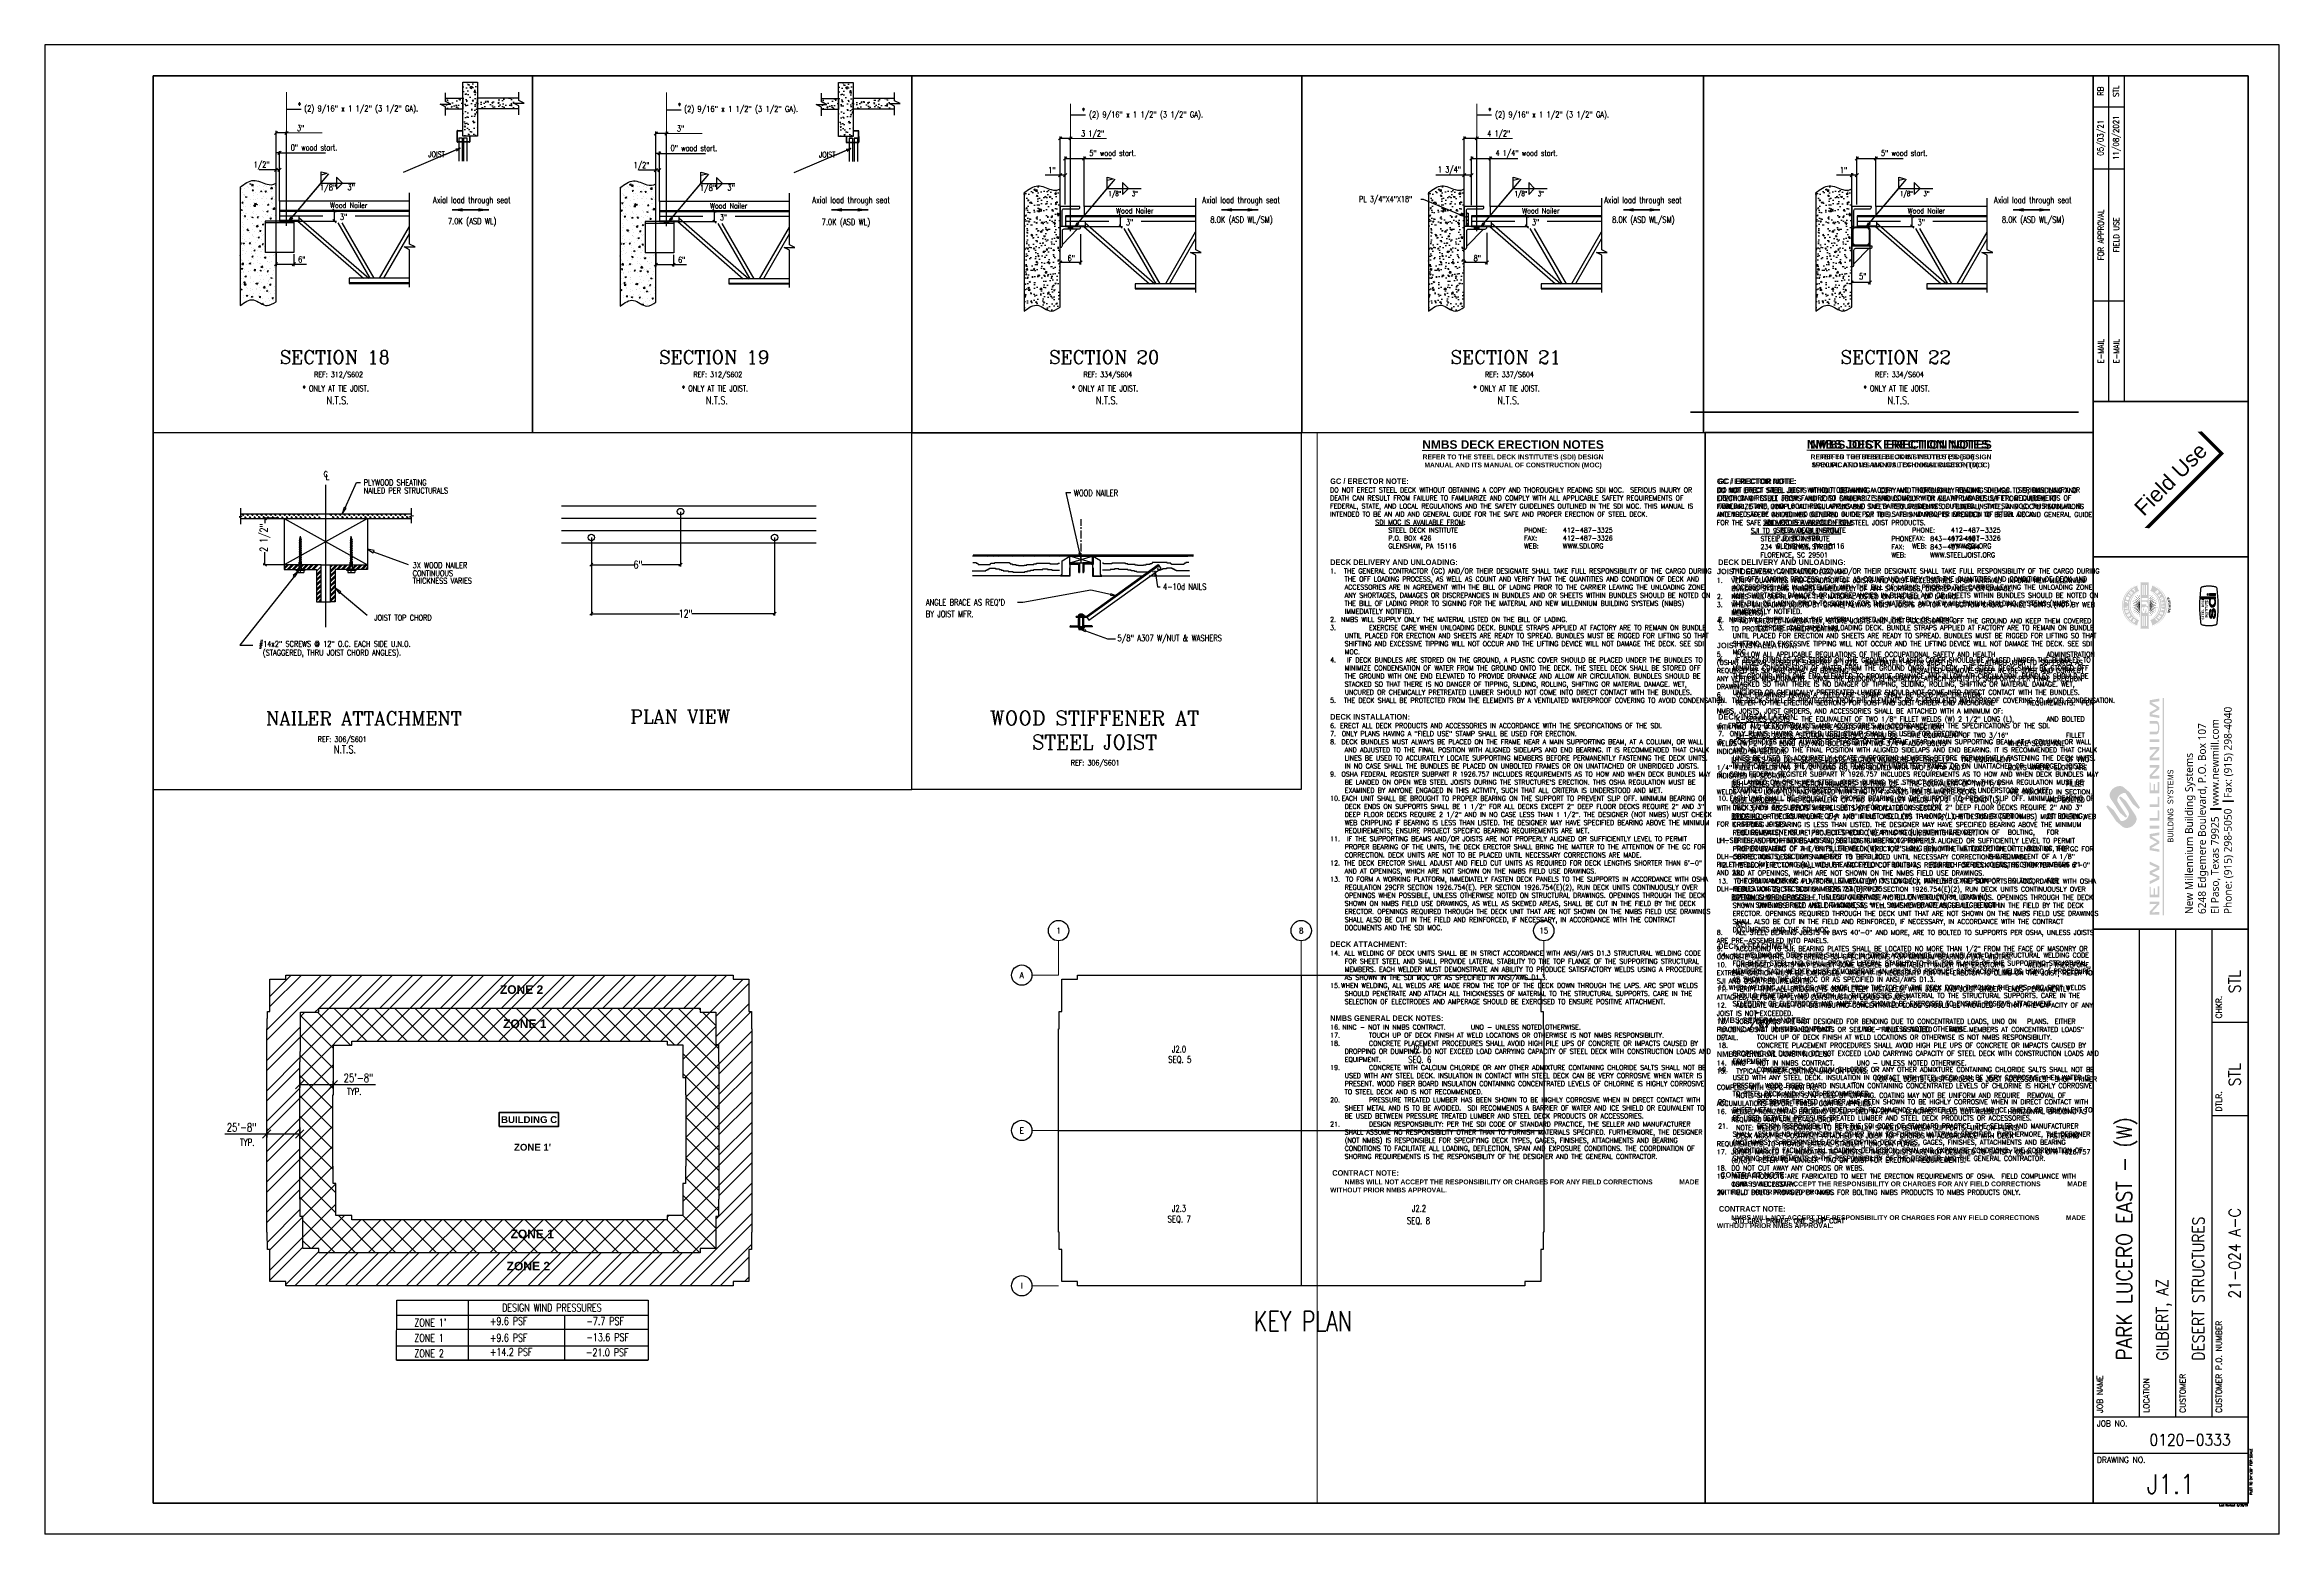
# Paper-space layout 'J1.1' of a CAD drawing. Extents: x -1.7 to 34.3, y -23.5 to 0.5.
import ezdxf
from ezdxf.enums import TextEntityAlignment as Align

# ---------------------------------------------------------------- set-up
doc = ezdxf.new("R2010")
doc.units = 0
doc.header["$LTSCALE"] = 0.5
doc.header["$MEASUREMENT"] = 0
doc.layers.get('0').update_dxf_attribs({"linetype": 'CONTINUOUS'})
doc.layers.get('DEFPOINTS').update_dxf_attribs({"linetype": 'CONTINUOUS'})
for name, color, linetype in [('A-DETALLESECCION', 7, 'CONTINUOUS'), ('DIMS', 7, 'CONTINUOUS'), ('ELEVATIONS', 7, 'CONTINUOUS'), ('Grid-Bubbles', 2, 'CONTINUOUS'), ('PDF11_Geometry', 7, 'CONTINUOUS'), ('PDF11_Text', 7, 'CONTINUOUS'), ('SECT-STANDARD', 4, 'CONTINUOUS'), ('Text', 2, 'CONTINUOUS'), ('TITLE-BORDER-THIN', 254, 'CONTINUOUS'), ('TITLE-FIELD USE STAMP', 254, 'CONTINUOUS')]:
    doc.layers.add(name, color=color, linetype=linetype)
for name, color, linetype, lineweight in [('Dim-Grid', 11, 'CONTINUOUS', 20), ('RTU', 4, 'CONTINUOUS', 20), ('SECT-TEXT-NORMAL', 2, 'CONTINUOUS', 30), ('TITLE-ADDRESS-JUAREZ', 254, 'CONTINUOUS', 20), ('TITLE-BORDER', 4, 'CONTINUOUS', 70), ('TITLE-ERECTION-NOTES-DECK', 40, 'CONTINUOUS', 18), ('TITLE-ERECTION-NOTES-DECK ONLY', 40, 'CONTINUOUS', 18), ('TITLE-ERECTION-NOTES-JOISTS', 40, 'CONTINUOUS', 18), ('TITLE-INFO-ATTRIB', 1, 'CONTINUOUS', 40), ('TITLE-LOGO', 40, 'CONTINUOUS', 20), ('TITLE-TEXT', 40, 'CONTINUOUS', 18), ('Verify', 141, 'CONTINUOUS', 35)]:
    doc.layers.add(name, color=color, linetype=linetype, lineweight=lineweight)
doc.layers.add('TITLE-ACTUAL-PAPER-SIZE', color=250, linetype='CONTINUOUS', plot=False)
doc.styles.add('For Approval', font='arial.ttf', dxfattribs={"width": 0.875})
doc.styles.add('Logo', font='SIMPLEX.SHX', dxfattribs={"height": 0.125})
doc.styles.add('NORMAL', font='simplex.shx', dxfattribs={"width": 0.75})
doc.styles.add('NOTES', font='romans.shx', dxfattribs={"width": 0.95})
doc.styles.add('PDF SansSerif Bold', font='sanssb__.ttf')
doc.styles.add('Revision Block', font='romans.shx', dxfattribs={"width": 0.875})
doc.styles.add('ROMANC', font='ROMANC.shx')
doc.styles.add('SDI Member', font='arialbd.ttf')
doc.styles.add('SECTION-ATTRIB-BOLD', font='simplex.shx', dxfattribs={"width": 0.75})
doc.styles.add('SECTION-ATTRIB-NORM', font='simplex.shx', dxfattribs={"width": 0.75})
doc.styles.add('SJI Member', font='arialbd.ttf', dxfattribs={"width": 0.8})
doc.styles.get("Standard").update_dxf_attribs({"font": 'SIMPLEX.SHX', "width": 0.75})
doc.styles.add('TITLE-ATTRIB', font='SIMPLEX', dxfattribs={"width": 0.75})
doc.dimstyles.new('NMBS T192', dxfattribs={"dimscale": 192, "dimtxt": 0.09375, "dimasz": 0.0625, "dimexe": 0.0625, "dimexo": 0.125, "dimgap": 0.03125, "dimtad": 1, "dimdec": 4, "dimrnd": 0.0625, "dimzin": 3, "dimdsep": 46, "dimlunit": 4, "dimtxsty": 'Standard', "dimblk1": 'OBLIQUE', "dimblk2": 'OBLIQUE', "dimsah": 1, "dimcen": -0.125, "dimclrt": 2, "dimadec": 0, "dimazin": 0, "dimtfac": 0.625, "dimtdec": 4, "dimtmove": 0, "dimatfit": 2, "dimfxl": 0.0625, "dimtvp": 0.7, "dimtolj": 1, "dimtzin": 3, "dimarcsym": 0})
doc.dimstyles.new('NMBS T96', dxfattribs={"dimscale": 96, "dimtxt": 0.09375, "dimasz": 0.0625, "dimexe": 0.0625, "dimexo": 0.125, "dimgap": 0.03125, "dimtad": 1, "dimdec": 4, "dimrnd": 0.0625, "dimzin": 3, "dimdsep": 46, "dimlunit": 4, "dimtxsty": 'Standard', "dimblk1": 'OBLIQUE', "dimblk2": 'OBLIQUE', "dimsah": 1, "dimcen": -0.125, "dimclrt": 2, "dimadec": 0, "dimazin": 0, "dimtfac": 0.625, "dimtdec": 4, "dimtmove": 0, "dimatfit": 2, "dimfxl": 0.0625, "dimtvp": 0.7, "dimtolj": 1, "dimtzin": 3, "dimarcsym": 0})
doc.dimstyles.new('SECTIONS', dxfattribs={"dimtxt": 0.125, "dimasz": 0.09375, "dimexe": 0.0625, "dimexo": 0.125, "dimgap": 0.0625, "dimtad": 0, "dimdec": 4, "dimlfac": 96, "dimrnd": 0.0625, "dimzin": 3, "dimdsep": 46, "dimlunit": 4, "dimtxsty": 'SECTION-ATTRIB-NORM', "dimcen": 0.09375, "dimclrt": 2, "dimadec": 0, "dimazin": 0, "dimtfac": 0.625, "dimtdec": 4, "dimtmove": 0, "dimatfit": 2, "dimfxl": 1, "dimtolj": 1, "dimtzin": 3, "dimarcsym": 0})
pattern_1 = [(50, (-467.75855, 137.96163), (0.20706376, -0.01811573), [0.02165153, -0.23816686]), (355, (-467.75855, 137.96163), (-0.04005572, 0.21714816), [0.01732123, -0.190533485]), (100.451444, (-467.7413, 137.96012), (0.16700804, 0.19903243), [0.01840097, -0.20241068]), (46.1842, (-467.75855, 138.01936), (0.3080988, -0.04778328), [0.0324773, -0.35725028]), (96.635635, (-467.73287, 138.01538), (0.26982485, 0.28121547), [0.02760147, -0.3036162]), (351.184164, (-467.75855, 138.01936), (0.26982484, 0.28121547), [0.02598184, -0.28580023]), (21, (-467.72968, 138.00493), (0.172319365, -0.11623088), [0.02165153, -0.23816686]), (326, (-467.72968, 138.00493), (0.070242, 0.20934146), [0.01732123, -0.190533485]), (71.451445, (-467.71532, 137.99524), (0.24256136, 0.09311058), [0.01840097, -0.20241068]), (37.5, (-467.75855, 137.96163), (0.003510393, 0.096102161), [0, -0.188223988, 0, -0.193420356, 0, -0.191255203]), (7.5, (-467.75855, 137.96163), (0.075944781, 0.113861573), [0, -0.110278472, 0, -0.183893682, 0, -0.072893492]), (327.5, (-467.822926, 137.96163), (0.15410765, -0.0065113), [0, -0.072171775, 0, -0.225175937, 0, -0.298791147]), (317.5, (-467.8518, 137.96163), (0.168358323, 0.028899017), [0, -0.093823307, 0, -0.149539917, 0, -0.212185017])]
pattern_2 = [(50, (-461.70423, 137.95616), (0.20706376, -0.01811573), [0.02165153, -0.23816686]), (355, (-461.70423, 137.95616), (-0.04005572, 0.21714816), [0.01732123, -0.190533485]), (100.451444, (-461.68698, 137.95465), (0.16700804, 0.19903243), [0.01840097, -0.20241068]), (46.1842, (-461.70423, 138.0139), (0.3080988, -0.04778328), [0.0324773, -0.35725028]), (96.635635, (-461.67856, 138.0099), (0.26982485, 0.28121547), [0.02760147, -0.3036162]), (351.184164, (-461.70423, 138.0139), (0.26982484, 0.28121547), [0.02598184, -0.28580023]), (21, (-461.67536, 137.99946), (0.172319365, -0.11623088), [0.02165153, -0.23816686]), (326, (-461.67536, 137.99946), (0.070242, 0.20934146), [0.01732123, -0.190533485]), (71.451445, (-461.661, 137.98978), (0.24256136, 0.09311058), [0.01840097, -0.20241068]), (37.5, (-461.70423, 137.95616), (0.003510393, 0.096102161), [0, -0.188223988, 0, -0.193420356, 0, -0.191255203]), (7.5, (-461.70423, 137.95616), (0.075944781, 0.113861573), [0, -0.110278472, 0, -0.183893682, 0, -0.072893492]), (327.5, (-461.76861, 137.95616), (0.15410765, -0.0065113), [0, -0.072171775, 0, -0.225175937, 0, -0.298791147]), (317.5, (-461.79748, 137.95616), (0.168358323, 0.028899017), [0, -0.093823307, 0, -0.149539917, 0, -0.212185017])]

# ---------------------------------------------------------------- blocks, each defined once
blk = doc.blocks.new('Field Use')
at = {"layer": 'TITLE-FIELD USE STAMP'}
blk.add_lwpolyline([(0.483, -1.687, 0, 0, 0), (0.83, -2.035, 0, 0.0563, 0), (0.89, -2.015, 0.0563, 0.0563, 0), (2.07, -0.835, 0.0563, 0.0563, 0), (1.742, -0.507, 0.0563, 0, 0), (1.683, -0.487, 0, 0, 0), (0.483, -1.687, 0, 0, 0)], format="xyseb", dxfattribs=at)
at = {"layer": 'TITLE-FIELD USE STAMP', "color": 1, "style": 'For Approval'}
blk.add_text('Field Use', height=0.25, rotation=45, dxfattribs=at).set_placement((1.25, -1.25), align=Align.MIDDLE_CENTER)
blk = doc.blocks.new('NMBS')
at = {"layer": 'TITLE-LOGO'}
h = blk.add_hatch(color=254, dxfattribs=at)
h.paths.add_polyline_path([(0.909, 1.333), (0.909, 1.273), (1.065, 1.245), (1.065, 1.287), (0.936, 1.306), (1.065, 1.381), (1.065, 1.42), (0.938, 1.495), (1.065, 1.515), (1.065, 1.559), (0.909, 1.531), (0.909, 1.469), (1.031, 1.401)])
h.paths.add_polyline_path([(0.909, 1.665), (0.909, 1.621), (1.065, 1.621), (1.065, 1.665)])
h.paths.add_polyline_path([(0.909, 1.793), (0.909, 1.749), (1.065, 1.749), (1.065, 1.91), (1.043, 1.917), (1.043, 1.793)])
h.paths.add_polyline_path([(0.909, 2.013), (0.909, 1.968), (1.065, 1.968), (1.065, 2.13), (1.043, 2.136), (1.043, 2.013)])
h.paths.add_polyline_path([(0.93, 2.234), (0.93, 2.358), (0.909, 2.366), (0.909, 2.189), (1.065, 2.189), (1.065, 2.37), (1.043, 2.37), (1.043, 2.234), (0.995, 2.234), (0.995, 2.339), (0.974, 2.339), (0.974, 2.234)])
h.paths.add_polyline_path([(0.944, 2.467), (1.065, 2.596), (1.065, 2.643), (0.909, 2.643), (0.909, 2.599), (1.028, 2.604), (0.909, 2.477), (0.909, 2.426), (1.065, 2.426), (1.065, 2.473)])
h.paths.add_polyline_path([(0.944, 2.76), (1.065, 2.89), (1.065, 2.936), (0.909, 2.936), (0.909, 2.892), (1.028, 2.898), (0.909, 2.771), (0.909, 2.719), (1.065, 2.719), (1.065, 2.767)])
h.paths.add_polyline_path([(0.909, 3.06), (0.909, 3.016), (1.065, 3.016), (1.065, 3.06)])
edge = h.paths.add_edge_path()
edge.add_line((0.909, 3.181), (0.909, 3.138))
edge.add_line((0.909, 3.138), (1.016, 3.138))
edge.add_spline(control_points=[(1.016, 3.138), (1.018, 3.138), (1.024, 3.139), (1.032, 3.141), (1.04, 3.147), (1.048, 3.154), (1.053, 3.164), (1.057, 3.174), (1.061, 3.184), (1.063, 3.194), (1.064, 3.204), (1.065, 3.21), (1.065, 3.212)], knot_values=[0, 0, 0, 0, 0.002218, 0.004831, 0.007394, 0.010538, 0.013633, 0.017153, 0.019683, 0.023196, 0.026035, 0.028081, 0.028081, 0.028081, 0.028081], degree=3, periodic=0)
edge.add_line((1.065, 3.212), (1.065, 3.28))
edge.add_spline(control_points=[(1.065, 3.28), (1.065, 3.282), (1.064, 3.288), (1.063, 3.297), (1.061, 3.308), (1.057, 3.318), (1.053, 3.328), (1.048, 3.338), (1.04, 3.345), (1.032, 3.351), (1.025, 3.353), (1.02, 3.354), (1.019, 3.354)], knot_values=[0.000969, 0.000969, 0.000969, 0.000969, 0.003014, 0.005854, 0.009367, 0.011896, 0.015416, 0.018511, 0.021655, 0.024219, 0.026831, 0.028081, 0.028081, 0.028081, 0.028081], degree=3, periodic=0)
edge.add_line((1.019, 3.354), (0.909, 3.354))
edge.add_line((0.909, 3.354), (0.909, 3.31))
edge.add_line((0.909, 3.31), (1.017, 3.31))
edge.add_spline(control_points=[(1.017, 3.31), (1.018, 3.31), (1.022, 3.31), (1.027, 3.308), (1.032, 3.305), (1.036, 3.3), (1.041, 3.293), (1.044, 3.283), (1.047, 3.27), (1.047, 3.256), (1.047, 3.242), (1.047, 3.229), (1.046, 3.218), (1.044, 3.207), (1.041, 3.199), (1.036, 3.191), (1.031, 3.185), (1.023, 3.182), (1.017, 3.181), (1.013, 3.181)], knot_values=[0, 0, 0, 0, 0.001229, 0.002799, 0.004413, 0.00619, 0.008527, 0.011687, 0.01525, 0.019511, 0.023961, 0.027027, 0.03118, 0.033273, 0.036397, 0.038947, 0.041136, 0.042922, 0.04616, 0.04616, 0.04616, 0.04616], degree=3, periodic=0)
edge.add_line((1.013, 3.181), (0.909, 3.181))
h.paths.add_polyline_path([(0.936, 3.463), (1.065, 3.537), (1.065, 3.577), (0.938, 3.652), (1.065, 3.672), (1.065, 3.715), (0.909, 3.688), (0.909, 3.626), (1.031, 3.558), (0.909, 3.49), (0.909, 3.43), (1.065, 3.401), (1.065, 3.443)])
blk.add_hatch(color=40, dxfattribs=at).paths.add_polyline_path([(1.123, 3.722), (1.123, 0.223), (1.14, 0.223), (1.14, 3.722)])
h = blk.add_hatch(color=40, dxfattribs=at)
edge = h.paths.add_edge_path()
edge.add_line((0.37, 1.74), (0.479, 1.647))
edge.add_spline(control_points=[(0.479, 1.647), (0.485, 1.644), (0.497, 1.638), (0.518, 1.632), (0.543, 1.63), (0.573, 1.632), (0.602, 1.644), (0.63, 1.658), (0.653, 1.678), (0.673, 1.7), (0.688, 1.725), (0.698, 1.749), (0.701, 1.772), (0.7, 1.79), (0.697, 1.806), (0.691, 1.82), (0.685, 1.833), (0.676, 1.846), (0.666, 1.862), (0.656, 1.875), (0.65, 1.884), (0.648, 1.887)], knot_values=[0, 0, 0, 0, 2.429364, 5.115506, 8.047771, 11.939402, 15.9771, 19.703324, 23.415903, 27.31288, 30.783762, 34.138544, 36.885641, 39.127969, 41.139289, 42.905089, 44.515089, 46.588385, 48.792132, 51.429355, 52.810348, 52.810348, 52.810348, 52.810348], degree=3, periodic=0)
edge.add_line((0.648, 1.887), (0.528, 2.067))
edge.add_line((0.528, 2.067), (0.444, 2.138))
edge.add_line((0.444, 2.138), (0.417, 2.12))
edge.add_line((0.417, 2.12), (0.543, 1.932))
edge.add_spline(control_points=[(0.543, 1.932), (0.546, 1.926), (0.552, 1.916), (0.561, 1.902), (0.568, 1.888), (0.573, 1.875), (0.578, 1.864), (0.577, 1.852), (0.577, 1.84), (0.573, 1.828), (0.568, 1.814), (0.557, 1.797), (0.543, 1.781), (0.528, 1.766), (0.511, 1.755), (0.493, 1.747), (0.475, 1.742), (0.459, 1.74), (0.451, 1.74), (0.449, 1.74)], knot_values=[0, 0, 0, 0, 2.424824, 4.182419, 6.307542, 8.099302, 9.437172, 10.98493, 12.330284, 13.75113, 15.743871, 18.032738, 21.018148, 23.738562, 25.963897, 28.428929, 30.962305, 33.095926, 34.068973, 34.068973, 34.068973, 34.068973], degree=3, periodic=0)
edge.add_line((0.449, 1.74), (0.33, 1.918))
edge.add_line((0.33, 1.918), (0.238, 1.996))
edge.add_line((0.238, 1.996), (0.211, 1.978))
edge.add_line((0.211, 1.978), (0.37, 1.74))
edge = h.paths.add_edge_path()
edge.add_line((0.434, 1.874), (0.525, 1.797))
edge.add_line((0.525, 1.797), (0.55, 1.816))
edge.add_line((0.55, 1.816), (0.431, 1.995))
edge.add_spline(control_points=[(0.431, 1.995), (0.429, 1.998), (0.425, 2.004), (0.42, 2.012), (0.415, 2.022), (0.408, 2.032), (0.401, 2.045), (0.394, 2.056), (0.392, 2.067), (0.389, 2.077), (0.39, 2.087), (0.391, 2.102), (0.399, 2.119), (0.41, 2.139), (0.424, 2.155), (0.441, 2.17), (0.458, 2.181), (0.476, 2.189), (0.493, 2.194), (0.508, 2.196), (0.516, 2.196), (0.52, 2.196)], knot_values=[0, 0, 0, 0, 1.390252, 2.485485, 3.543359, 5.476949, 7.155645, 8.817703, 10.366298, 11.37468, 12.428204, 14.176151, 16.891227, 19.388148, 22.377889, 25.058313, 27.704075, 29.977221, 32.350794, 34.163703, 35.513591, 35.513591, 35.513591, 35.513591], degree=3, periodic=0)
edge.add_line((0.52, 2.196), (0.64, 2.016))
edge.add_line((0.64, 2.016), (0.731, 1.938))
edge.add_line((0.731, 1.938), (0.756, 1.957))
edge.add_line((0.756, 1.957), (0.595, 2.198))
edge.add_line((0.595, 2.198), (0.487, 2.29))
edge.add_spline(control_points=[(0.487, 2.29), (0.485, 2.292), (0.479, 2.297), (0.464, 2.301), (0.447, 2.305), (0.425, 2.305), (0.4, 2.303), (0.369, 2.295), (0.34, 2.279), (0.316, 2.261), (0.297, 2.238), (0.28, 2.214), (0.269, 2.187), (0.267, 2.161), (0.268, 2.139), (0.275, 2.115), (0.288, 2.093), (0.298, 2.078), (0.303, 2.072)], knot_values=[0, 0, 0, 0, 1.174246, 2.769265, 5.742678, 7.649799, 10.863624, 15.092455, 19.199574, 23.159134, 26.395327, 30.09828, 34.150505, 37.118144, 39.693026, 42.384076, 46.246573, 49.114729, 49.114729, 49.114729, 49.114729], degree=3, periodic=0)
edge.add_line((0.303, 2.072), (0.434, 1.874))
h = blk.add_hatch(color=254, dxfattribs=at)
h.paths.add_polyline_path([(0.91, 0.282), (0.91, 0.232), (1.065, 0.232), (1.065, 0.277), (0.945, 0.271), (1.065, 0.401), (1.065, 0.445), (0.909, 0.445), (0.909, 0.402), (1.028, 0.408)])
h.paths.add_polyline_path([(0.93, 0.555), (0.93, 0.679), (0.909, 0.687), (0.909, 0.51), (1.065, 0.51), (1.065, 0.691), (1.043, 0.691), (1.043, 0.555), (0.995, 0.555), (0.995, 0.66), (0.974, 0.66), (0.974, 0.555)])
h.paths.add_polyline_path([(0.909, 0.772), (0.909, 0.724), (1.065, 0.801), (1.065, 0.854), (0.946, 0.906), (1.065, 0.96), (1.065, 1.016), (0.909, 1.09), (0.909, 1.044), (1.036, 0.989), (0.909, 0.931), (0.909, 0.884), (1.036, 0.828)])
at = {"layer": 'TITLE-LOGO', "color": 254, "insert": (1.247, 1.984), "char_height": 0.09326, "attachment_point": 5, "rotation": 90}
blk.add_mtext('{\\fBankGothic Md BT|b0|i0|c0|p34;BUILDING  SYSTEMS}', dxfattribs=at)
blk = doc.blocks.new('SteelDeck')
at = {"layer": 'TITLE-LOGO', "lineweight": 5}
h = blk.add_hatch(color=254, dxfattribs=at)
h.paths.add_polyline_path([(0.009, 0.103), (0.008, 0.095), (0.008, 0.086), (0.008, 0.08), (0.009, 0.072), (0.009, 0.063), (0.01, 0.055), (0.011, 0.047), (0.013, 0.04), (0.015, 0.032), (0.017, 0.025), (0.019, 0.019), (0.022, 0.013), (0.025, 0.007), (0.028, 0.002), (0.031, -0.003), (0.034, -0.008), (0.038, -0.012), (0.042, -0.016), (0.046, -0.018), (0.05, -0.021), (0.054, -0.023), (0.058, -0.025), (0.062, -0.026), (0.066, -0.028), (0.07, -0.028), (0.075, -0.029), (0.079, -0.029), (0.084, -0.029), (0.088, -0.028), (0.093, -0.027), (0.097, -0.026), (0.101, -0.024), (0.105, -0.022), (0.109, -0.02), (0.113, -0.017), (0.116, -0.014), (0.12, -0.011), (0.124, -0.006), (0.127, -0.001), (0.13, 0.004), (0.133, 0.009), (0.136, 0.015), (0.139, 0.021), (0.141, 0.028), (0.142, 0.032), (0.144, 0.039), (0.146, 0.047), (0.148, 0.055), (0.149, 0.063), (0.15, 0.071), (0.15, 0.079), (0.15, 0.088), (0.15, 0.088), (0.15, 0.097), (0.15, 0.105), (0.149, 0.113), (0.148, 0.121), (0.146, 0.128), (0.144, 0.135), (0.142, 0.142), (0.139, 0.148), (0.137, 0.153), (0.133, 0.159), (0.132, 0.161), (0.147, 0.161), (0.147, 0.206), (-0.205, 0.206), (-0.205, 0.161), (0.027, 0.161), (0.024, 0.156), (0.021, 0.15), (0.018, 0.144), (0.016, 0.137), (0.013, 0.129), (0.013, 0.127), (0.011, 0.119), (0.01, 0.111)])
h.paths.add_polyline_path([(0.112, 0.161), (0.115, 0.157), (0.118, 0.153), (0.121, 0.149), (0.122, 0.148), (0.125, 0.142), (0.128, 0.135), (0.13, 0.128), (0.132, 0.12), (0.133, 0.112), (0.134, 0.104), (0.134, 0.095), (0.134, 0.093), (0.134, 0.085), (0.133, 0.077), (0.132, 0.069), (0.13, 0.061), (0.127, 0.054), (0.124, 0.048), (0.121, 0.041), (0.118, 0.037), (0.115, 0.033), (0.112, 0.03), (0.108, 0.027), (0.104, 0.024), (0.1, 0.022), (0.095, 0.02), (0.09, 0.019), (0.085, 0.018), (0.08, 0.018), (0.075, 0.018), (0.07, 0.019), (0.065, 0.02), (0.06, 0.022), (0.056, 0.023), (0.052, 0.026), (0.048, 0.029), (0.045, 0.032), (0.042, 0.036), (0.039, 0.04), (0.038, 0.041), (0.035, 0.047), (0.032, 0.054), (0.03, 0.061), (0.028, 0.068), (0.027, 0.076), (0.026, 0.084), (0.026, 0.093), (0.026, 0.097), (0.026, 0.105), (0.027, 0.113), (0.029, 0.121), (0.03, 0.129), (0.033, 0.136), (0.036, 0.142), (0.039, 0.149), (0.04, 0.15), (0.043, 0.154), (0.046, 0.157), (0.05, 0.161)], flags=16)
edge = h.paths.add_edge_path()
edge.add_ellipse((-0.027, 0.26), major_axis=(0, -0.023), ratio=0.69664, start_angle=0, end_angle=360)
h.paths.add_polyline_path([(0.011, 0.283), (0.011, 0.237), (0.147, 0.237), (0.147, 0.283)])
h.paths.add_polyline_path([(0.099, -0.064), (0.095, -0.066), (0.091, -0.069), (0.088, -0.073), (0.085, -0.076), (0.082, -0.082), (0.08, -0.088), (0.077, -0.095), (0.075, -0.103), (0.075, -0.105), (0.074, -0.111), (0.073, -0.117), (0.072, -0.124), (0.07, -0.132), (0.069, -0.14), (0.068, -0.15), (0.066, -0.16), (0.065, -0.171), (0.063, -0.184), (0.062, -0.194), (0.06, -0.202), (0.06, -0.208), (0.059, -0.212), (0.058, -0.217), (0.055, -0.224), (0.053, -0.23), (0.052, -0.23), (0.049, -0.234), (0.045, -0.235), (0.043, -0.235), (0.039, -0.233), (0.036, -0.228), (0.032, -0.222), (0.031, -0.219), (0.03, -0.212), (0.029, -0.205), (0.028, -0.197), (0.027, -0.187), (0.027, -0.177), (0.027, -0.174), (0.028, -0.164), (0.028, -0.156), (0.029, -0.148), (0.031, -0.141), (0.033, -0.135), (0.035, -0.131), (0.038, -0.126), (0.041, -0.122), (0.045, -0.119), (0.049, -0.117), (0.046, -0.072), (0.045, -0.073), (0.04, -0.075), (0.036, -0.078), (0.032, -0.081), (0.028, -0.084), (0.025, -0.088), (0.025, -0.089), (0.022, -0.094), (0.019, -0.1), (0.017, -0.107), (0.015, -0.115), (0.013, -0.124), (0.012, -0.129), (0.011, -0.137), (0.01, -0.145), (0.009, -0.153), (0.009, -0.162), (0.008, -0.171), (0.008, -0.18), (0.008, -0.186), (0.009, -0.195), (0.009, -0.203), (0.01, -0.212), (0.011, -0.22), (0.012, -0.227), (0.014, -0.236), (0.016, -0.243), (0.018, -0.249), (0.018, -0.249), (0.021, -0.256), (0.024, -0.262), (0.027, -0.267), (0.031, -0.271), (0.031, -0.272), (0.035, -0.275), (0.039, -0.278), (0.043, -0.279), (0.047, -0.28), (0.05, -0.28), (0.054, -0.279), (0.058, -0.277), (0.062, -0.274), (0.066, -0.27), (0.068, -0.266), (0.071, -0.261), (0.074, -0.255), (0.076, -0.248), (0.078, -0.24), (0.079, -0.237), (0.08, -0.231), (0.082, -0.225), (0.083, -0.218), (0.084, -0.21), (0.085, -0.201), (0.087, -0.192), (0.088, -0.181), (0.09, -0.17), (0.091, -0.16), (0.092, -0.149), (0.094, -0.14), (0.095, -0.133), (0.096, -0.127), (0.097, -0.123), (0.099, -0.119), (0.102, -0.114), (0.106, -0.11), (0.11, -0.109), (0.111, -0.109), (0.115, -0.111), (0.118, -0.114), (0.122, -0.118), (0.125, -0.125), (0.127, -0.13), (0.128, -0.137), (0.13, -0.144), (0.131, -0.152), (0.131, -0.162), (0.131, -0.172), (0.131, -0.174), (0.131, -0.184), (0.13, -0.192), (0.129, -0.201), (0.128, -0.208), (0.126, -0.215), (0.124, -0.221), (0.122, -0.225), (0.119, -0.23), (0.115, -0.234), (0.112, -0.238), (0.108, -0.24), (0.103, -0.242), (0.107, -0.288), (0.107, -0.287), (0.112, -0.285), (0.116, -0.283), (0.12, -0.28), (0.124, -0.276), (0.127, -0.273), (0.131, -0.268), (0.134, -0.263), (0.137, -0.258), (0.139, -0.252), (0.14, -0.251), (0.142, -0.245), (0.143, -0.239), (0.145, -0.232), (0.146, -0.225), (0.148, -0.217), (0.149, -0.209), (0.149, -0.201), (0.15, -0.191), (0.15, -0.182), (0.15, -0.171), (0.15, -0.163), (0.15, -0.154), (0.149, -0.146), (0.148, -0.137), (0.147, -0.129), (0.146, -0.122), (0.145, -0.114), (0.145, -0.114), (0.143, -0.106), (0.14, -0.099), (0.138, -0.092), (0.135, -0.086), (0.132, -0.08), (0.129, -0.075), (0.127, -0.073), (0.123, -0.069), (0.119, -0.066), (0.115, -0.064), (0.111, -0.063), (0.107, -0.062), (0.103, -0.062)])
at = {"layer": 'TITLE-LOGO', "color": 254, "lineweight": 5, "const_width": 0.03}
blk.add_lwpolyline([(0.183, 0.393, 0.299541), (0.15, 0.432, 0.126595), (-0.15, 0.432, 0.299541), (-0.184, 0.393, 0.063026), (-0.184, -0.392, 0.299541), (-0.15, -0.431, 0.126595), (0.15, -0.431, 0.299541), (0.183, -0.392, 0.063026)], format="xyb", close=True, dxfattribs=at)
at = {"layer": 'TITLE-LOGO', "color": 254, "lineweight": 5}
for points in [[(0.009, 0.103), (0.008, 0.095), (0.008, 0.086), (0.008, 0.08), (0.009, 0.072), (0.009, 0.063), (0.01, 0.055), (0.011, 0.047), (0.013, 0.04), (0.015, 0.032), (0.017, 0.025), (0.019, 0.019), (0.022, 0.013), (0.025, 0.007), (0.028, 0.002), (0.031, -0.003), (0.034, -0.008), (0.038, -0.012), (0.042, -0.016), (0.046, -0.018), (0.05, -0.021), (0.054, -0.023), (0.058, -0.025), (0.062, -0.026), (0.066, -0.028), (0.07, -0.028), (0.075, -0.029), (0.079, -0.029), (0.084, -0.029), (0.088, -0.028), (0.093, -0.027), (0.097, -0.026), (0.101, -0.024), (0.105, -0.022), (0.109, -0.02), (0.113, -0.017), (0.116, -0.014), (0.12, -0.011), (0.124, -0.006), (0.127, -0.001), (0.13, 0.004), (0.133, 0.009), (0.136, 0.015), (0.139, 0.021), (0.141, 0.028), (0.142, 0.032), (0.144, 0.039), (0.146, 0.047), (0.148, 0.055), (0.149, 0.063), (0.15, 0.071), (0.15, 0.079), (0.15, 0.088), (0.15, 0.088), (0.15, 0.097), (0.15, 0.105), (0.149, 0.113), (0.148, 0.121), (0.146, 0.128), (0.144, 0.135), (0.142, 0.142), (0.139, 0.148), (0.137, 0.153), (0.133, 0.159), (0.132, 0.161), (0.147, 0.161), (0.147, 0.206), (-0.205, 0.206), (-0.205, 0.161), (0.027, 0.161), (0.024, 0.156), (0.021, 0.15), (0.018, 0.144), (0.016, 0.137), (0.013, 0.129), (0.013, 0.127), (0.011, 0.119), (0.01, 0.111)], [(0.011, 0.283), (0.011, 0.237), (0.147, 0.237), (0.147, 0.283)], [(0.112, 0.161), (0.115, 0.157), (0.118, 0.153), (0.121, 0.149), (0.122, 0.148), (0.125, 0.142), (0.128, 0.135), (0.13, 0.128), (0.132, 0.12), (0.133, 0.112), (0.134, 0.104), (0.134, 0.095), (0.134, 0.093), (0.134, 0.085), (0.133, 0.077), (0.132, 0.069), (0.13, 0.061), (0.127, 0.054), (0.124, 0.048), (0.121, 0.041), (0.118, 0.037), (0.115, 0.033), (0.112, 0.03), (0.108, 0.027), (0.104, 0.024), (0.1, 0.022), (0.095, 0.02), (0.09, 0.019), (0.085, 0.018), (0.08, 0.018), (0.075, 0.018), (0.07, 0.019), (0.065, 0.02), (0.06, 0.022), (0.056, 0.023), (0.052, 0.026), (0.048, 0.029), (0.045, 0.032), (0.042, 0.036), (0.039, 0.04), (0.038, 0.041), (0.035, 0.047), (0.032, 0.054), (0.03, 0.061), (0.028, 0.068), (0.027, 0.076), (0.026, 0.084), (0.026, 0.093), (0.026, 0.097), (0.026, 0.105), (0.027, 0.113), (0.029, 0.121), (0.03, 0.129), (0.033, 0.136), (0.036, 0.142), (0.039, 0.149), (0.04, 0.15), (0.043, 0.154), (0.046, 0.157), (0.05, 0.161)], [(0.099, -0.064), (0.095, -0.066), (0.091, -0.069), (0.088, -0.073), (0.085, -0.076), (0.082, -0.082), (0.08, -0.088), (0.077, -0.095), (0.075, -0.103), (0.075, -0.105), (0.074, -0.111), (0.073, -0.117), (0.072, -0.124), (0.07, -0.132), (0.069, -0.14), (0.068, -0.15), (0.066, -0.16), (0.065, -0.171), (0.063, -0.184), (0.062, -0.194), (0.06, -0.202), (0.06, -0.208), (0.059, -0.212), (0.058, -0.217), (0.055, -0.224), (0.053, -0.23), (0.052, -0.23), (0.049, -0.234), (0.045, -0.235), (0.043, -0.235), (0.039, -0.233), (0.036, -0.228), (0.032, -0.222), (0.031, -0.219), (0.03, -0.212), (0.029, -0.205), (0.028, -0.197), (0.027, -0.187), (0.027, -0.177), (0.027, -0.174), (0.028, -0.164), (0.028, -0.156), (0.029, -0.148), (0.031, -0.141), (0.033, -0.135), (0.035, -0.131), (0.038, -0.126), (0.041, -0.122), (0.045, -0.119), (0.049, -0.117), (0.046, -0.072), (0.045, -0.073), (0.04, -0.075), (0.036, -0.078), (0.032, -0.081), (0.028, -0.084), (0.025, -0.088), (0.025, -0.089), (0.022, -0.094), (0.019, -0.1), (0.017, -0.107), (0.015, -0.115), (0.013, -0.124), (0.012, -0.129), (0.011, -0.137), (0.01, -0.145), (0.009, -0.153), (0.009, -0.162), (0.008, -0.171), (0.008, -0.18), (0.008, -0.186), (0.009, -0.195), (0.009, -0.203), (0.01, -0.212), (0.011, -0.22), (0.012, -0.227), (0.014, -0.236), (0.016, -0.243), (0.018, -0.249), (0.018, -0.249), (0.021, -0.256), (0.024, -0.262), (0.027, -0.267), (0.031, -0.271), (0.031, -0.272), (0.035, -0.275), (0.039, -0.278), (0.043, -0.279), (0.047, -0.28), (0.05, -0.28), (0.054, -0.279), (0.058, -0.277), (0.062, -0.274), (0.066, -0.27), (0.068, -0.266), (0.071, -0.261), (0.074, -0.255), (0.076, -0.248), (0.078, -0.24), (0.079, -0.237), (0.08, -0.231), (0.082, -0.225), (0.083, -0.218), (0.084, -0.21), (0.085, -0.201), (0.087, -0.192), (0.088, -0.181), (0.09, -0.17), (0.091, -0.16), (0.092, -0.149), (0.094, -0.14), (0.095, -0.133), (0.096, -0.127), (0.097, -0.123), (0.099, -0.119), (0.102, -0.114), (0.106, -0.11), (0.11, -0.109), (0.111, -0.109), (0.115, -0.111), (0.118, -0.114), (0.122, -0.118), (0.125, -0.125), (0.127, -0.13), (0.128, -0.137), (0.13, -0.144), (0.131, -0.152), (0.131, -0.162), (0.131, -0.172), (0.131, -0.174), (0.131, -0.184), (0.13, -0.192), (0.129, -0.201), (0.128, -0.208), (0.126, -0.215), (0.124, -0.221), (0.122, -0.225), (0.119, -0.23), (0.115, -0.234), (0.112, -0.238), (0.108, -0.24), (0.103, -0.242), (0.107, -0.288), (0.107, -0.287), (0.112, -0.285), (0.116, -0.283), (0.12, -0.28), (0.124, -0.276), (0.127, -0.273), (0.131, -0.268), (0.134, -0.263), (0.137, -0.258), (0.139, -0.252), (0.14, -0.251), (0.142, -0.245), (0.143, -0.239), (0.145, -0.232), (0.146, -0.225), (0.148, -0.217), (0.149, -0.209), (0.149, -0.201), (0.15, -0.191), (0.15, -0.182), (0.15, -0.171), (0.15, -0.163), (0.15, -0.154), (0.149, -0.146), (0.148, -0.137), (0.147, -0.129), (0.146, -0.122), (0.145, -0.114), (0.145, -0.114), (0.143, -0.106), (0.14, -0.099), (0.138, -0.092), (0.135, -0.086), (0.132, -0.08), (0.129, -0.075), (0.127, -0.073), (0.123, -0.069), (0.119, -0.066), (0.115, -0.064), (0.111, -0.063), (0.107, -0.062), (0.103, -0.062)]]:
    blk.add_lwpolyline(points, close=True, dxfattribs=at)
blk.add_ellipse((-0.027, 0.26), major_axis=(0, -0.023), ratio=0.69664, dxfattribs=at)
at = {"layer": 'TITLE-LOGO', "color": 254, "lineweight": 5, "style": 'SDI Member', "width": 0.8}
blk.add_text('STEEL  DECK', height=0.05391, rotation=90, dxfattribs=at).set_placement((-0.108, -0.062), align=Align.CENTER)
at = {"layer": 'TITLE-LOGO', "color": 254, "lineweight": 5, "style": 'SDI Member'}
blk.add_text('INSTITUTE', height=0.0538, rotation=90, dxfattribs=at).set_placement((-0.032, -0.066), align=Align.CENTER)
blk = doc.blocks.new('SteelJoist')
at = {"layer": 'TITLE-LOGO'}
h = blk.add_hatch(color=254, dxfattribs=at)
h.paths.add_polyline_path([(-0.053, 0.373), (-0.063, 0.377), (-0.063, -0.377), (-0.053, -0.374), (0.051, -0.374), (0.063, -0.378), (0.063, 0.377), (0.052, 0.373)])
h.paths.add_polyline_path([(0.049, 0.124), (0.049, 0.083), (-0.049, 0.083), (-0.049, 0.124)], flags=16)
h.paths.add_polyline_path([(0.006, 0.167), (-0.007, 0.167), (-0.007, 0.329), (0.006, 0.329)], flags=16)
h.paths.add_polyline_path([(0.022, 0.329), (0.036, 0.329), (0.036, 0.167), (0.022, 0.167)], flags=16)
h.paths.add_polyline_path([(-0.023, 0.167), (-0.036, 0.167), (-0.036, 0.329), (-0.023, 0.329)], flags=16)
h.paths.add_polyline_path([(0.026, 0.061, -0.268145), (0.05, 0.02), (0.05, -0.007), (0.026, -0.007), (0.026, 0.006, 0.43061), (0.012, 0.021), (-0.049, 0.021), (-0.049, 0.061)], flags=16)
edge = h.paths.add_edge_path(flags=16)
edge.add_spline(control_points=[(-0.01, -0.05), (-0.01, -0.048), (-0.01, -0.044), (-0.009, -0.039), (-0.007, -0.032), (-0.004, -0.025), (0.002, -0.02), (0.009, -0.017), (0.015, -0.016), (0.022, -0.017), (0.029, -0.018), (0.035, -0.022), (0.041, -0.028), (0.044, -0.035), (0.048, -0.043), (0.05, -0.051), (0.051, -0.061), (0.052, -0.071), (0.051, -0.08), (0.051, -0.088), (0.05, -0.096), (0.049, -0.104), (0.046, -0.112), (0.044, -0.119), (0.041, -0.123), (0.04, -0.125)], knot_values=[0, 0, 0, 0, 0.005295, 0.011333, 0.018529, 0.027545, 0.034954, 0.041955, 0.050571, 0.056564, 0.064128, 0.071969, 0.079219, 0.089668, 0.096265, 0.105908, 0.117043, 0.127568, 0.137708, 0.145149, 0.152973, 0.162715, 0.170994, 0.179339, 0.185946, 0.185946, 0.185946, 0.185946], degree=3, periodic=0)
edge.add_line((0.04, -0.125), (0.019, -0.112))
edge.add_spline(control_points=[(0.019, -0.112), (0.02, -0.11), (0.023, -0.105), (0.025, -0.098), (0.026, -0.092), (0.027, -0.089), (0.027, -0.087)], knot_values=[0, 0, 0, 0, 0.00963, 0.016852, 0.023535, 0.027931, 0.027931, 0.027931, 0.027931], degree=3, periodic=0)
edge.add_line((0.027, -0.087), (0.027, -0.066))
edge.add_arc((0.008, -0.066), 0.0187, 360.3115, 389.6727)
edge.add_arc((0.02, -0.06), 0.00526, 391.2025, 501.5308)
edge.add_arc((0.036, -0.068), 0.0229, 149.5191, 179.0078)
edge.add_line((0.013, -0.068), (0.013, -0.081))
edge.add_arc((-0.083, -0.077), 0.0963, 346.2753, 357.1799, ccw=False)
edge.add_arc((-0.017, -0.094), 0.0284, 281.7856, 347.6906, ccw=False)
edge.add_line((-0.012, -0.121), (-0.024, -0.121))
edge.add_arc((-0.021, -0.096), 0.0251, 194.0305, 263.9189, ccw=False)
edge.add_arc((0.024, -0.08), 0.0729, 181.1854, 197.6026, ccw=False)
edge.add_line((-0.049, -0.082), (-0.049, -0.053))
edge.add_arc((0.007, -0.055), 0.0558, 153.0429, 178.0182, ccw=False)
edge.add_arc((-0.022, -0.043), 0.0252, 120.5187, 148.3263, ccw=False)
edge.add_line((-0.034, -0.021), (-0.015, -0.021))
edge.add_line((-0.015, -0.021), (-0.015, -0.051))
edge.add_line((-0.015, -0.051), (-0.019, -0.051))
edge.add_spline(control_points=[(-0.019, -0.051), (-0.02, -0.051), (-0.021, -0.051), (-0.023, -0.053), (-0.025, -0.055), (-0.027, -0.06), (-0.028, -0.066), (-0.027, -0.072), (-0.026, -0.079), (-0.023, -0.083), (-0.019, -0.083), (-0.014, -0.083), (-0.011, -0.078), (-0.011, -0.073), (-0.01, -0.069), (-0.01, -0.067)], knot_values=[0, 0, 0, 0, 0.001216, 0.003686, 0.007822, 0.012628, 0.018677, 0.027011, 0.033889, 0.038196, 0.042588, 0.046955, 0.052108, 0.058442, 0.064179, 0.064179, 0.064179, 0.064179], degree=3, periodic=0)
edge.add_line((-0.01, -0.067), (-0.01, -0.05))
h.paths.add_polyline_path([(0.006, -0.168), (0.006, -0.33), (-0.007, -0.33), (-0.007, -0.168)], flags=16)
h.paths.add_polyline_path([(0.022, -0.168), (0.036, -0.168), (0.036, -0.33), (0.022, -0.33)], flags=16)
h.paths.add_polyline_path([(-0.023, -0.168), (-0.023, -0.33), (-0.036, -0.33), (-0.036, -0.168)], flags=16)
for points in [[(-0.119, -0.337, -0.702047), (-0.118, 0.335, 0.734512)], [(-0.085, -0.226, -0.648606), (-0.083, 0.227, 0.705924)], [(0.084, 0.226, -0.649383), (0.082, -0.226, 0.708419)], [(0.118, 0.336, -0.705127), (0.117, -0.336, 0.740024)]]:
    blk.add_hatch(color=76, dxfattribs=at).paths.add_polyline_path(points)
h = blk.add_hatch(color=254, dxfattribs=at)
h.paths.add_polyline_path([(-0.116, -0.324), (-0.122, -0.306), (-0.102, -0.253), (-0.088, -0.239, -0.697974), (-0.09, 0.237), (-0.103, 0.252), (-0.122, 0.306), (-0.116, 0.324, 0.706644)])
edge = h.paths.add_edge_path(flags=16)
edge.add_line((-0.319, 0.059), (-0.316, 0.077))
edge.add_line((-0.316, 0.077), (-0.279, 0.069))
edge.add_spline(control_points=[(-0.279, 0.069), (-0.278, 0.069), (-0.276, 0.068), (-0.273, 0.065), (-0.27, 0.059), (-0.27, 0.052), (-0.27, 0.044), (-0.271, 0.039), (-0.272, 0.037)], knot_values=[0, 0, 0, 0, 0.002492, 0.008011, 0.014327, 0.022549, 0.030877, 0.038655, 0.038655, 0.038655, 0.038655], degree=3, periodic=0)
edge.add_line((-0.272, 0.037), (-0.284, 0.039))
edge.add_spline(control_points=[(-0.284, 0.039), (-0.284, 0.041), (-0.284, 0.045), (-0.284, 0.05), (-0.287, 0.052), (-0.288, 0.052), (-0.289, 0.053)], knot_values=[0, 0, 0, 0, 0.005733, 0.011579, 0.014504, 0.016591, 0.016591, 0.016591, 0.016591], degree=3, periodic=0)
edge.add_line((-0.289, 0.053), (-0.319, 0.059))
h.paths.add_polyline_path([(-0.29, -0.008), (-0.276, -0.006), (-0.271, -0.049), (-0.321, -0.055), (-0.323, -0.036), (-0.287, -0.032)], flags=16)
edge = h.paths.add_edge_path(flags=16)
edge.add_spline(control_points=[(-0.304, 0.115), (-0.304, 0.113), (-0.304, 0.109), (-0.303, 0.103), (-0.299, 0.097), (-0.294, 0.094), (-0.289, 0.091), (-0.283, 0.088), (-0.277, 0.088), (-0.271, 0.088), (-0.265, 0.089), (-0.26, 0.093), (-0.255, 0.099), (-0.253, 0.104), (-0.25, 0.11), (-0.249, 0.116), (-0.249, 0.122), (-0.25, 0.127), (-0.253, 0.131), (-0.256, 0.135), (-0.26, 0.137), (-0.264, 0.14), (-0.269, 0.142), (-0.275, 0.143), (-0.281, 0.144), (-0.287, 0.142), (-0.292, 0.14), (-0.296, 0.135), (-0.3, 0.129), (-0.303, 0.122), (-0.304, 0.117), (-0.304, 0.115)], knot_values=[0, 0, 0, 0, 0.00542, 0.012088, 0.019625, 0.026207, 0.031801, 0.038579, 0.045206, 0.051346, 0.057189, 0.06429, 0.072368, 0.078749, 0.084923, 0.091446, 0.098072, 0.10404, 0.108563, 0.113338, 0.117543, 0.122984, 0.12892, 0.134943, 0.141838, 0.147614, 0.15348, 0.159701, 0.167333, 0.177103, 0.183683, 0.183683, 0.183683, 0.183683], degree=3, periodic=0)
edge = h.paths.add_edge_path(flags=0)
edge.add_spline(control_points=[(-0.289, 0.115), (-0.288, 0.113), (-0.286, 0.11), (-0.28, 0.109), (-0.276, 0.107), (-0.272, 0.106), (-0.27, 0.105), (-0.268, 0.107), (-0.266, 0.109), (-0.264, 0.112), (-0.264, 0.115), (-0.265, 0.118), (-0.267, 0.12), (-0.269, 0.121), (-0.272, 0.122), (-0.276, 0.123), (-0.279, 0.125), (-0.282, 0.126), (-0.284, 0.125), (-0.286, 0.124), (-0.288, 0.121), (-0.289, 0.118), (-0.289, 0.116), (-0.289, 0.115)], knot_values=[0, 0, 0, 0, 0.004835, 0.011719, 0.018558, 0.020216, 0.022549, 0.025158, 0.028075, 0.032263, 0.035697, 0.038309, 0.040807, 0.043739, 0.047069, 0.051108, 0.05544, 0.058207, 0.060574, 0.06331, 0.066771, 0.070176, 0.073897, 0.073897, 0.073897, 0.073897], degree=3, periodic=0)
edge = h.paths.add_edge_path(flags=16)
edge.add_line((-0.282, -0.067), (-0.268, -0.063))
edge.add_line((-0.268, -0.063), (-0.259, -0.093))
edge.add_spline(control_points=[(-0.259, -0.093), (-0.259, -0.094), (-0.258, -0.096), (-0.259, -0.099), (-0.26, -0.103), (-0.263, -0.107), (-0.266, -0.11), (-0.271, -0.112), (-0.275, -0.114), (-0.28, -0.116), (-0.285, -0.118), (-0.29, -0.118), (-0.294, -0.118), (-0.298, -0.117), (-0.302, -0.116), (-0.304, -0.114), (-0.306, -0.112), (-0.306, -0.111)], knot_values=[0, 0, 0, 0, 0.002948, 0.005501, 0.01101, 0.015165, 0.020121, 0.02569, 0.030805, 0.036539, 0.041862, 0.046806, 0.05093, 0.05595, 0.05938, 0.063174, 0.066249, 0.066249, 0.066249, 0.066249], degree=3, periodic=0)
edge.add_line((-0.306, -0.111), (-0.317, -0.078))
edge.add_line((-0.317, -0.078), (-0.304, -0.074))
edge.add_line((-0.304, -0.074), (-0.296, -0.1))
edge.add_line((-0.296, -0.1), (-0.291, -0.098))
edge.add_line((-0.291, -0.098), (-0.298, -0.075))
edge.add_line((-0.298, -0.075), (-0.286, -0.071))
edge.add_line((-0.286, -0.071), (-0.278, -0.095))
edge.add_line((-0.278, -0.095), (-0.273, -0.093))
edge.add_line((-0.273, -0.093), (-0.282, -0.067))
h.paths.add_polyline_path([(-0.277, 0.17), (-0.267, 0.185), (-0.224, 0.158), (-0.235, 0.142)], flags=16)
edge = h.paths.add_edge_path(flags=16)
edge.add_line((-0.249, -0.119), (-0.232, -0.147))
edge.add_spline(control_points=[(-0.232, -0.147), (-0.232, -0.147), (-0.231, -0.149), (-0.231, -0.153), (-0.231, -0.156), (-0.233, -0.161), (-0.236, -0.164), (-0.24, -0.168), (-0.244, -0.171), (-0.248, -0.173), (-0.252, -0.176), (-0.257, -0.178), (-0.261, -0.179), (-0.265, -0.179), (-0.269, -0.179), (-0.272, -0.178), (-0.273, -0.176), (-0.274, -0.175)], knot_values=[0, 0, 0, 0, 0.002948, 0.005501, 0.01101, 0.015165, 0.020121, 0.02569, 0.030805, 0.036539, 0.041862, 0.046806, 0.05093, 0.05595, 0.05938, 0.063174, 0.066249, 0.066249, 0.066249, 0.066249], degree=3, periodic=0)
edge.add_line((-0.274, -0.175), (-0.293, -0.146))
edge.add_line((-0.293, -0.146), (-0.28, -0.138))
edge.add_line((-0.28, -0.138), (-0.267, -0.162))
edge.add_line((-0.267, -0.162), (-0.262, -0.159))
edge.add_line((-0.262, -0.159), (-0.275, -0.138))
edge.add_line((-0.275, -0.138), (-0.264, -0.131))
edge.add_line((-0.264, -0.131), (-0.251, -0.152))
edge.add_line((-0.251, -0.152), (-0.246, -0.149))
edge.add_line((-0.246, -0.149), (-0.261, -0.127))
edge.add_line((-0.261, -0.127), (-0.249, -0.119))
edge = h.paths.add_edge_path(flags=16)
edge.add_line((-0.222, 0.172), (-0.226, 0.183))
edge.add_spline(control_points=[(-0.226, 0.183), (-0.225, 0.184), (-0.223, 0.185), (-0.22, 0.186), (-0.217, 0.187), (-0.215, 0.189), (-0.212, 0.191), (-0.21, 0.194), (-0.208, 0.196), (-0.207, 0.199), (-0.208, 0.201), (-0.209, 0.201), (-0.211, 0.201), (-0.213, 0.199), (-0.216, 0.197), (-0.218, 0.194), (-0.221, 0.192), (-0.224, 0.19), (-0.228, 0.189), (-0.231, 0.188), (-0.234, 0.189), (-0.237, 0.189), (-0.24, 0.191), (-0.243, 0.194), (-0.245, 0.197), (-0.247, 0.2), (-0.248, 0.203), (-0.248, 0.206), (-0.247, 0.209), (-0.245, 0.213), (-0.243, 0.217), (-0.239, 0.22), (-0.236, 0.224), (-0.232, 0.228), (-0.228, 0.231), (-0.224, 0.232), (-0.221, 0.232), (-0.217, 0.231), (-0.214, 0.228), (-0.212, 0.226), (-0.21, 0.224)], knot_values=[0, 0, 0, 0, 0.003702, 0.007156, 0.010024, 0.013361, 0.017372, 0.021698, 0.024701, 0.026879, 0.028785, 0.030679, 0.032287, 0.035173, 0.039054, 0.043208, 0.046996, 0.050806, 0.054376, 0.057561, 0.060646, 0.06437, 0.067268, 0.072075, 0.075745, 0.080079, 0.083893, 0.086637, 0.089831, 0.093873, 0.099144, 0.103646, 0.109708, 0.116111, 0.121114, 0.124568, 0.128215, 0.132034, 0.135659, 0.142752, 0.142752, 0.142752, 0.142752], degree=3, periodic=0)
edge.add_line((-0.21, 0.224), (-0.219, 0.215))
edge.add_spline(control_points=[(-0.219, 0.215), (-0.22, 0.215), (-0.221, 0.215), (-0.222, 0.216), (-0.225, 0.216), (-0.227, 0.215), (-0.229, 0.213), (-0.231, 0.211), (-0.231, 0.208), (-0.23, 0.206), (-0.228, 0.206), (-0.226, 0.206), (-0.225, 0.207), (-0.222, 0.21), (-0.219, 0.212), (-0.216, 0.215), (-0.213, 0.217), (-0.211, 0.218), (-0.207, 0.219), (-0.204, 0.219), (-0.201, 0.218), (-0.197, 0.215), (-0.194, 0.212), (-0.193, 0.208), (-0.192, 0.203), (-0.192, 0.198), (-0.194, 0.193), (-0.197, 0.189), (-0.201, 0.185), (-0.205, 0.181), (-0.209, 0.177), (-0.214, 0.174), (-0.218, 0.172), (-0.221, 0.172), (-0.222, 0.172)], knot_values=[0, 0, 0, 0, 0.001541, 0.003658, 0.006172, 0.009052, 0.012221, 0.014956, 0.017448, 0.019495, 0.021506, 0.022816, 0.025548, 0.029492, 0.033539, 0.037947, 0.041134, 0.045155, 0.048113, 0.051171, 0.055153, 0.059721, 0.064407, 0.068867, 0.073591, 0.07938, 0.085065, 0.089875, 0.096302, 0.102601, 0.106968, 0.114204, 0.120015, 0.122683, 0.122683, 0.122683, 0.122683], degree=3, periodic=0)
h.paths.add_polyline_path([(-0.245, -0.194), (-0.235, -0.205), (-0.208, -0.18), (-0.195, -0.193), (-0.223, -0.219), (-0.213, -0.23), (-0.223, -0.239), (-0.256, -0.203)], flags=16)
h.paths.add_polyline_path([(-0.165, 0.219), (-0.186, 0.25), (-0.198, 0.242), (-0.206, 0.253), (-0.166, 0.281), (-0.159, 0.269), (-0.171, 0.261), (-0.149, 0.23)], flags=16)
edge = h.paths.add_edge_path(flags=16)
edge.add_spline(control_points=[(-0.184, -0.247), (-0.184, -0.248), (-0.184, -0.249), (-0.184, -0.251), (-0.184, -0.253), (-0.182, -0.256), (-0.18, -0.257), (-0.178, -0.258), (-0.175, -0.259), (-0.174, -0.257), (-0.173, -0.255), (-0.174, -0.253), (-0.176, -0.252), (-0.178, -0.25), (-0.181, -0.247), (-0.184, -0.245), (-0.187, -0.242), (-0.189, -0.24), (-0.19, -0.237), (-0.19, -0.233), (-0.19, -0.23), (-0.188, -0.226), (-0.185, -0.222), (-0.181, -0.22), (-0.177, -0.218), (-0.171, -0.218), (-0.166, -0.219), (-0.162, -0.222), (-0.157, -0.225), (-0.152, -0.228), (-0.148, -0.231), (-0.145, -0.236), (-0.142, -0.24), (-0.141, -0.242), (-0.141, -0.243)], knot_values=[0, 0, 0, 0, 0.001541, 0.003658, 0.006172, 0.009052, 0.012221, 0.014956, 0.017448, 0.019495, 0.021506, 0.022816, 0.025548, 0.029492, 0.033539, 0.037947, 0.041134, 0.045155, 0.048113, 0.051171, 0.055153, 0.059721, 0.064407, 0.068867, 0.073591, 0.07938, 0.085065, 0.089875, 0.096302, 0.102601, 0.106968, 0.114204, 0.120015, 0.122683, 0.122683, 0.122683, 0.122683], degree=3, periodic=0)
edge.add_line((-0.141, -0.243), (-0.152, -0.25))
edge.add_spline(control_points=[(-0.152, -0.25), (-0.152, -0.249), (-0.153, -0.247), (-0.155, -0.244), (-0.157, -0.241), (-0.159, -0.239), (-0.162, -0.237), (-0.165, -0.235), (-0.167, -0.233), (-0.17, -0.233), (-0.172, -0.234), (-0.172, -0.236), (-0.172, -0.238), (-0.169, -0.239), (-0.167, -0.241), (-0.164, -0.244), (-0.161, -0.246), (-0.159, -0.249), (-0.157, -0.252), (-0.156, -0.255), (-0.156, -0.258), (-0.156, -0.261), (-0.157, -0.264), (-0.159, -0.267), (-0.162, -0.271), (-0.165, -0.273), (-0.168, -0.274), (-0.171, -0.274), (-0.174, -0.274), (-0.178, -0.273), (-0.182, -0.271), (-0.186, -0.268), (-0.191, -0.265), (-0.195, -0.262), (-0.198, -0.258), (-0.2, -0.255), (-0.2, -0.252), (-0.201, -0.248), (-0.198, -0.244), (-0.196, -0.242), (-0.194, -0.24)], knot_values=[0, 0, 0, 0, 0.003702, 0.007156, 0.010024, 0.013361, 0.017372, 0.021698, 0.024701, 0.026879, 0.028785, 0.030679, 0.032287, 0.035173, 0.039054, 0.043208, 0.046996, 0.050806, 0.054376, 0.057561, 0.060646, 0.06437, 0.067268, 0.072075, 0.075745, 0.080079, 0.083893, 0.086637, 0.089831, 0.093873, 0.099144, 0.103646, 0.109708, 0.116111, 0.121114, 0.124568, 0.128215, 0.132034, 0.135659, 0.142752, 0.142752, 0.142752, 0.142752], degree=3, periodic=0)
edge.add_line((-0.194, -0.24), (-0.184, -0.247))
edge = h.paths.add_edge_path(flags=0)
edge.add_spline(control_points=[(-0.289, 0.115), (-0.288, 0.113), (-0.286, 0.11), (-0.28, 0.109), (-0.276, 0.107), (-0.272, 0.106), (-0.27, 0.105), (-0.268, 0.107), (-0.266, 0.109), (-0.264, 0.112), (-0.264, 0.115), (-0.265, 0.118), (-0.267, 0.12), (-0.269, 0.121), (-0.272, 0.122), (-0.276, 0.123), (-0.279, 0.125), (-0.282, 0.126), (-0.284, 0.125), (-0.286, 0.124), (-0.288, 0.121), (-0.289, 0.118), (-0.289, 0.116), (-0.289, 0.115)], knot_values=[0, 0, 0, 0, 0.004835, 0.011719, 0.018558, 0.020216, 0.022549, 0.025158, 0.028075, 0.032263, 0.035697, 0.038309, 0.040807, 0.043739, 0.047069, 0.051108, 0.05544, 0.058207, 0.060574, 0.06331, 0.066771, 0.070176, 0.073897, 0.073897, 0.073897, 0.073897], degree=3, periodic=0)
h = blk.add_hatch(color=76, dxfattribs=at)
h.paths.add_polyline_path([(-0.099, -0.189), (-0.078, -0.15), (-0.078, -0.141)])
h.paths.add_polyline_path([(-0.127, -0.172), (-0.078, -0.108), (-0.078, -0.097)])
h.paths.add_polyline_path([(-0.153, -0.151), (-0.078, -0.081), (-0.078, -0.068)])
h.paths.add_polyline_path([(-0.175, -0.125), (-0.078, -0.061), (-0.078, -0.048)])
h.paths.add_polyline_path([(-0.192, -0.097), (-0.078, -0.044), (-0.078, -0.032)])
h.paths.add_polyline_path([(-0.205, -0.066), (-0.078, -0.03), (-0.078, -0.018)])
h.paths.add_polyline_path([(-0.213, -0.034), (-0.078, -0.018), (-0.078, -0.006)])
h.paths.add_polyline_path([(-0.216, -0.001), (-0.078, -0.006), (-0.078, 0.005)])
h.paths.add_polyline_path([(-0.214, 0.033), (-0.078, 0.005), (-0.078, 0.017)])
h.paths.add_polyline_path([(-0.206, 0.066), (-0.078, 0.017), (-0.078, 0.03)])
h.paths.add_polyline_path([(-0.193, 0.096), (-0.078, 0.032), (-0.078, 0.044)])
h.paths.add_polyline_path([(-0.175, 0.126), (-0.078, 0.047), (-0.078, 0.058)])
h.paths.add_polyline_path([(-0.154, 0.151), (-0.078, 0.069), (-0.078, 0.08)])
h.paths.add_polyline_path([(-0.129, 0.172), (-0.078, 0.097), (-0.078, 0.108)])
h.paths.add_polyline_path([(-0.099, 0.19), (-0.078, 0.141), (-0.078, 0.15)])
h = blk.add_hatch(color=76, dxfattribs=at)
h.paths.add_polyline_path([(0.078, 0.152), (0.078, 0.143), (0.098, 0.19)])
h.paths.add_polyline_path([(0.078, 0.11), (0.078, 0.099), (0.128, 0.172)])
h.paths.add_polyline_path([(0.078, 0.081), (0.078, 0.07), (0.153, 0.151)])
h.paths.add_polyline_path([(0.078, 0.059), (0.078, 0.048), (0.174, 0.126)])
h.paths.add_polyline_path([(0.078, 0.045), (0.078, 0.033), (0.192, 0.096)])
h.paths.add_polyline_path([(0.078, 0.03), (0.078, 0.017), (0.205, 0.066)])
h.paths.add_polyline_path([(0.078, 0.017), (0.078, 0.005), (0.212, 0.033)])
h = blk.add_hatch(color=76, dxfattribs=at)
h.paths.add_polyline_path([(0.078, 0.005), (0.078, -0.006), (0.215, -0.001)])
h.paths.add_polyline_path([(0.078, -0.007), (0.078, -0.019), (0.212, -0.034)])
h.paths.add_polyline_path([(0.078, -0.019), (0.078, -0.03), (0.204, -0.066)])
h.paths.add_polyline_path([(0.078, -0.033), (0.078, -0.045), (0.191, -0.097)])
h.paths.add_polyline_path([(0.078, -0.049), (0.078, -0.062), (0.174, -0.125)])
h.paths.add_polyline_path([(0.078, -0.069), (0.078, -0.082), (0.151, -0.151)])
h.paths.add_polyline_path([(0.078, -0.099), (0.078, -0.11), (0.126, -0.172)])
h.paths.add_polyline_path([(0.078, -0.144), (0.078, -0.152), (0.098, -0.189)])
h = blk.add_hatch(color=254, dxfattribs=at)
h.paths.add_polyline_path([(0.114, 0.324), (0.12, 0.304), (0.101, 0.254), (0.088, 0.238, -0.700597), (0.087, -0.237), (0.1, -0.252), (0.121, -0.305), (0.114, -0.324, 0.706086)])
edge = h.paths.add_edge_path(flags=16)
edge.add_line((0.173, 0.227), (0.193, 0.208))
edge.add_line((0.193, 0.208), (0.197, 0.212))
edge.add_line((0.197, 0.212), (0.178, 0.229))
edge.add_line((0.178, 0.229), (0.187, 0.239))
edge.add_line((0.187, 0.239), (0.205, 0.222))
edge.add_line((0.205, 0.222), (0.209, 0.226))
edge.add_line((0.209, 0.226), (0.188, 0.244))
edge.add_line((0.188, 0.244), (0.198, 0.255))
edge.add_line((0.198, 0.255), (0.221, 0.233))
edge.add_spline(control_points=[(0.221, 0.233), (0.222, 0.232), (0.223, 0.231), (0.225, 0.228), (0.225, 0.224), (0.225, 0.219), (0.223, 0.215), (0.221, 0.211), (0.218, 0.206), (0.215, 0.203), (0.212, 0.199), (0.208, 0.196), (0.204, 0.194), (0.2, 0.193), (0.196, 0.192), (0.193, 0.192), (0.191, 0.193), (0.19, 0.193)], knot_values=[0, 0, 0, 0, 0.002948, 0.005501, 0.01101, 0.015165, 0.020121, 0.02569, 0.030805, 0.036539, 0.041862, 0.046806, 0.05093, 0.05595, 0.05938, 0.063174, 0.066249, 0.066249, 0.066249, 0.066249], degree=3, periodic=0)
edge.add_line((0.19, 0.193), (0.164, 0.216))
edge.add_line((0.164, 0.216), (0.173, 0.227))
h.paths.add_polyline_path([(0.207, 0.174), (0.218, 0.182), (0.227, 0.17), (0.257, 0.191), (0.268, 0.177), (0.237, 0.155), (0.246, 0.142), (0.235, 0.135)], flags=16)
h.paths.add_polyline_path([(0.243, 0.121), (0.279, 0.135, -0.261292), (0.295, 0.126, -0.109793), (0.302, 0.11, -0.229735), (0.298, 0.09), (0.261, 0.075), (0.254, 0.093), (0.285, 0.105, 0.668162), (0.281, 0.116), (0.25, 0.104)], flags=16)
h.paths.add_polyline_path([(0.264, 0.061), (0.277, 0.063), (0.279, 0.048), (0.316, 0.053), (0.319, 0.035), (0.282, 0.03), (0.284, 0.015), (0.271, 0.014)], flags=16)
h.paths.add_polyline_path([(0.27, -0.001), (0.32, -0.001), (0.32, -0.02), (0.27, -0.02)], flags=16)
h.paths.add_polyline_path([(0.268, -0.034), (0.282, -0.037), (0.279, -0.052), (0.316, -0.059), (0.312, -0.077), (0.275, -0.07), (0.272, -0.084), (0.259, -0.08)], flags=16)
edge = h.paths.add_edge_path(flags=16)
edge.add_spline(control_points=[(0.268, -0.147), (0.268, -0.146), (0.27, -0.145), (0.273, -0.143), (0.275, -0.14), (0.276, -0.138), (0.278, -0.135), (0.28, -0.131), (0.281, -0.128), (0.281, -0.126), (0.28, -0.124), (0.278, -0.124), (0.276, -0.125), (0.275, -0.128), (0.273, -0.131), (0.272, -0.134), (0.27, -0.137), (0.267, -0.14), (0.264, -0.142), (0.262, -0.144), (0.259, -0.144), (0.256, -0.145), (0.252, -0.144), (0.249, -0.142), (0.245, -0.14), (0.242, -0.138), (0.241, -0.135), (0.24, -0.132), (0.24, -0.129), (0.24, -0.125), (0.241, -0.121), (0.243, -0.116), (0.246, -0.111), (0.248, -0.106), (0.251, -0.102), (0.254, -0.1), (0.257, -0.099), (0.261, -0.098), (0.265, -0.101), (0.268, -0.102), (0.27, -0.103)], knot_values=[0, 0, 0, 0, 0.003702, 0.007156, 0.010024, 0.013361, 0.017372, 0.021698, 0.024701, 0.026879, 0.028785, 0.030679, 0.032287, 0.035173, 0.039054, 0.043208, 0.046996, 0.050806, 0.054376, 0.057561, 0.060646, 0.06437, 0.067268, 0.072075, 0.075745, 0.080079, 0.083893, 0.086637, 0.089831, 0.093873, 0.099144, 0.103646, 0.109708, 0.116111, 0.121114, 0.124568, 0.128215, 0.132034, 0.135659, 0.142752, 0.142752, 0.142752, 0.142752], degree=3, periodic=0)
edge.add_line((0.27, -0.103), (0.264, -0.115))
edge.add_spline(control_points=[(0.264, -0.115), (0.264, -0.115), (0.263, -0.115), (0.261, -0.115), (0.258, -0.115), (0.256, -0.117), (0.255, -0.12), (0.255, -0.123), (0.255, -0.125), (0.257, -0.126), (0.258, -0.126), (0.26, -0.126), (0.261, -0.123), (0.263, -0.121), (0.265, -0.117), (0.267, -0.114), (0.269, -0.111), (0.271, -0.109), (0.274, -0.107), (0.277, -0.106), (0.281, -0.106), (0.285, -0.107), (0.289, -0.109), (0.292, -0.113), (0.294, -0.117), (0.295, -0.122), (0.295, -0.127), (0.293, -0.132), (0.291, -0.137), (0.289, -0.142), (0.286, -0.147), (0.283, -0.151), (0.279, -0.155), (0.276, -0.156), (0.276, -0.156)], knot_values=[0, 0, 0, 0, 0.001541, 0.003658, 0.006172, 0.009052, 0.012221, 0.014956, 0.017448, 0.019495, 0.021506, 0.022816, 0.025548, 0.029492, 0.033539, 0.037947, 0.041134, 0.045155, 0.048113, 0.051171, 0.055153, 0.059721, 0.064407, 0.068867, 0.073591, 0.07938, 0.085065, 0.089875, 0.096302, 0.102601, 0.106968, 0.114204, 0.120015, 0.122683, 0.122683, 0.122683, 0.122683], degree=3, periodic=0)
edge.add_line((0.276, -0.156), (0.268, -0.147))
h.paths.add_polyline_path([(0.228, -0.15), (0.267, -0.18), (0.259, -0.192), (0.231, -0.193), (0.246, -0.206), (0.235, -0.22), (0.196, -0.189), (0.206, -0.178), (0.231, -0.178), (0.216, -0.164)], flags=16)
h.paths.add_polyline_path([(0.181, -0.201), (0.214, -0.24), (0.2, -0.252), (0.167, -0.213)], flags=16)
at = {"layer": 'TITLE-LOGO', "color": 254, "style": 'SJI Member', "width": 0.8}
for s, rotation, p in [('R', 108.159, (0.403, 0.104)), ('E', 101.9726, (0.413, 0.062)), ('B', 96.2563, (0.42, 0.017)), ('M', 88.8061, (0.42, -0.031)), ('M', 72.7253, (0.4, -0.124)), ('E', 78.9476, (0.413, -0.076))]:
    blk.add_text(s, height=0.037, rotation=rotation, dxfattribs=at).set_placement(p)
blk = doc.blocks.new('nmbs-d-title')
at = {"layer": 'TITLE-ACTUAL-PAPER-SIZE'}
for p, q in [((34.25, 0.5), (-1.75, 0.5)), ((-1.75, 0.5), (-1.75, -23.5)), ((34.25, -23.5), (34.25, 0.5)), ((34.25, -23.5), (-1.75, -23.5))]:
    blk.add_line(p, q, dxfattribs=at)
at = {"layer": 'TITLE-ADDRESS-JUAREZ', "color": 40}
for points in [[(33.142, -11.82), (33.142, -11.806), (33.312, -11.806), (33.312, -11.82)], [(33.341, -11.695), (33.341, -11.681), (33.511, -11.681), (33.511, -11.695)]]:
    blk.add_lwpolyline(points, close=True, dxfattribs=at)
at = {"layer": 'TITLE-BORDER'}
for p, q in [((0, -23), (0, 0)), ((33.75, 0), (0, 0)), ((31.25, 0), (31.25, -21.5)), ((33.75, 0), (33.75, -23)), ((31.25, -5.25), (33.75, -5.25)), ((31.25, -7.75), (33.75, -7.75)), ((31.25, -13.75), (33.75, -13.75)), ((31.25, -21.5), (31.25, -23)), ((31.25, -21.5), (31.25, -23)), ((33.75, -23), (0, -23))]:
    blk.add_line(p, q, dxfattribs=at)
at = {"layer": 'TITLE-BORDER-THIN'}
for p, q in [((32, -21.607), (32, -13.75)), ((32.583, -21.607), (32.583, -13.75)), ((33.167, -21.607), (33.167, -13.75)), ((33.167, -15.25), (33.75, -15.25)), ((33.167, -16.75), (33.75, -16.75)), ((31.25, -21.607), (33.75, -21.607)), ((31.25, -22.19), (33.75, -22.19))]:
    blk.add_line(p, q, dxfattribs=at)
at = {"layer": 'TITLE-ERECTION-NOTES-DECK'}
for q in [(25, -5.75), (18.75, -23)]:
    blk.add_line((18.75, -5.75), q, dxfattribs=at)
at = {"layer": 'TITLE-ERECTION-NOTES-DECK ONLY'}
for q in [(31.25, -5.75), (25, -23)]:
    blk.add_line((25, -5.75), q, dxfattribs=at)
at = {"layer": 'TITLE-ERECTION-NOTES-JOISTS', "lineweight": 40}
for p in [(25, -23), (31.25, -5.75)]:
    blk.add_line(p, (25, -5.75), dxfattribs=at)
at = {"layer": 'TITLE-ERECTION-NOTES-JOISTS'}
for p, q in [((25.81, -15.217), (25.81, -15.072)), ((25.713, -15.357), (25.81, -15.217)), ((26.232, -15.217), (25.81, -15.217)), ((25.989, -15.311), (26.083, -15.217)), ((25.989, -15.217), (25.989, -15.311))]:
    blk.add_line(p, q, dxfattribs=at)
for points in [[(25.81, -15.123), (25.81, -15.072), (25.892, -15.097)], [(25.78, -15.289), (25.713, -15.357), (25.754, -15.271)]]:
    blk.add_solid(points, dxfattribs=at)
blk.add_blockref('Field Use', (31.25, -5.25))
at = {"layer": 'TITLE-LOGO', "color": 40}
blk.add_blockref('SteelJoist', (32.082, -8.536), dxfattribs=at)
at = {"layer": 'TITLE-LOGO', "xscale": 0.7113800261182845, "yscale": 0.7113800261182845, "zscale": 0.7113800261182845}
blk.add_blockref('SteelDeck', (33.116, -8.542), dxfattribs=at)
at = {"layer": 'TITLE-LOGO'}
blk.add_blockref('NMBS', (31.25, -13.75), dxfattribs=at)
at = {"layer": 'TITLE-ADDRESS-JUAREZ', "color": 254, "insert": (32.733, -13.507), "char_height": 0.125, "attachment_point": 1, "rotation": 90, "style": 'Logo'}
blk.add_mtext('{\\fTrebuchet MS|b0|i0|c0|p34;New Millennium Building Systems\\P6248 Edgemere Boulevard, P.O. Box 107\\PEl Paso, Texas 79925    www.newmill.com\\PPhone: (915) 298-5050    Fax: (915) 298-4040}', dxfattribs=at)
at = {"layer": 'TITLE-ERECTION-NOTES-DECK', "insert": (18.959, -5.873), "char_height": 0.078125, "width": 5.89372, "attachment_point": 1, "style": 'NOTES'}
blk.add_mtext('\\pxqc;{\\fArial|b1|i0|c0|p34;\\H1.76x;\\W1;\\LNMBS DECK ERECTION NOTES\\l\\P\\pt2247,2250;\\H0.568x;\\W0.95;REFER TO THE STEEL DECK INSTITUTE\'S (SDI) DESIGN\\P\\psm0.98,tz;MANUAL AND ITS MANUAL OF CONSTRUCTION (MOC)\\A1;\\Fsimplex|c0;\\L\\C1;\\P\\ps*,q*; \\P\\fArial|b1|i0|c0|p34;\\H1.1524x;\\l\\C256;GC / ERECTOR NOTE:\\Fsimplex|c0;\\H0.34722x;\\C1;\\P\\pb0.64,sm1,tc4;\\Fromans|c0;\\H2.4992x;\\C256;DO NOT ERECT STEEL DECK WITHOUT OBTAINING A COPY AND THOROUGHLY READING SDI MOC.  SERIOUS INJURY OR DEATH CAN RESULT FROM FAILURE TO FAMILIARIZE AND COMPLY WITH ALL APPLICABLE SAFETY REQUIREMENTS OF FEDERAL, STATE, AND LOCAL REGULATIONS AND THE SAFETY GUIDELINES OUTLINED IN THE SDI MOC. THIS MANUAL IS INTENDED TO BE AN AID AND GENERAL GUIDE FOR THE SAFE AND PROPER ERECTION OF STEEL DECK. \\H0.40012x;\\L\\C1;\\P\\psm0.98,tz;\\H2.5x;\\l\\C256; ^I^I  \\LSDI MOC IS AVAILABLE FROM\\l:\\P\\pb0.25;  ^I ^I    ^ISTEEL DECK INSTITUTE^I^I^I    ^IPHONE: ^I412-487-3325\\P^I^I^IP.O. BOX 426^I^I^I^I     ^IFAX:^I ^I412-487-3326\\P\\ptc4;   ^I ^I    ^IGLENSHAW, PA 15116^I^I   ^I     ^IWEB:  ^IWWW.SDI.ORG\\Fsimplex|c0;\\P\\pqc;\\H0.40064x; \\H2.496x;\\P\\ps*,ql;\\fArial|b1|i0|c0|p34;\\H1.152x;DECK DELIVERY AND UNLOADING:\\Fromans|c0;\\H0.86803x;\\P\\pi-3,l3,b0.64,sm1,q*;1.^ITHE GENERAL CONTRACTOR (GC) AND/OR THEIR DESIGNATE SHALL TAKE FULL RESPONSIBILITY OF THE CARGO DURING THE OFF LOADING PROCESS, AS WELL AS COUNT AND VERIFY THAT THE QUANTITIES AND CONDITION OF DECK AND ACCESSORIES ARE IN AGREEMENT WITH THE BILL OF LADING PRIOR TO THE CARRIER LEAVING THE UNLOADING ZONE. ANY SHORTAGES, DAMAGES OR DISCREPANCIES IN BUNDLES AND OR SHEETS WITHIN BUNDLES SHOULD BE NOTED ON THE BILL OF LADING PRIOR TO SIGNING FOR THE MATERIAL AND NEW MILLENNIUM BUILDING SYSTEMS (NMBS) IMMEDIATELY NOTIFIED.\\H0.4x;\\P\\H2.5x;2.^INMBS WILL SUPPLY ONLY THE MATERIAL LISTED ON THE BILL OF LADING.\\H0.4x;\\P\\H2.5x;3.^IEXERCISE CARE WHEN UNLOADING DECK. BUNDLE STRAPS APPLIED AT FACTORY ARE TO REMAIN ON BUNDLE UNTIL PLACED FOR ERECTION AND SHEETS ARE READY TO SPREAD. BUNDLES MUST BE RIGGED FOR LIFTING SO THAT SHIFTING AND EXCESSIVE TIPPING WILL NOT OCCUR AND THE LIFTING DEVICE WILL NOT DAMAGE THE DECK. SEE SDI MOC.\\H0.4x;\\P\\H2.5x;4.^IIF DECK BUNDLES ARE STORED ON THE GROUND, A PLASTIC COVER SHOULD BE PLACED UNDER THE BUNDLES TO MINIMIZE CONDENSATION OF WATER FROM THE GROUND ONTO THE DECK. THE STEEL DECK SHALL BE STORED OFF THE GROUND WITH ONE END ELEVATED TO PROVIDE DRAINAGE AND ALLOW AIR CIRCULATION. BUNDLES SHOULD BE STACKED SO THAT THERE IS NO DANGER OF TIPPING, SLIDING, ROLLING, SHIFTING OR MATERIAL DAMAGE. WET, UNCURED OR CHEMICALLY PRETREATED LUMBER SHOULD NOT COME INTO DIRECT CONTACT WITH THE BUNDLES.\\H0.4x;\\P\\H2.5x;5.^ITHE DECK SHALL BE PROTECTED FROM THE ELEMENTS BY A VENTILATED WATERPROOF COVERING TO AVOID CONDENSATION.\\Fsimplex|c0;\\P\\pi0,l0,b0.25,s*,qc,t2247,2250;\\H0.40065x; \\H2.4959x;\\P\\psm0.98,q*,tz;\\fArial|b1|i0|c0|p34;\\H1.152x;DECK INSTALLATION:\\Fsimplex|c0;\\H0.34721x;\\P\\pi-3,l3,b0.64,sm1,tc4;\\Fromans|c0;\\H2.5x;6.^IERECT ALL DECK PRODUCTS AND ACCESSORIES IN ACCORDANCE WITH THE SPECIFICATIONS OF THE SDI.\\H0.4x;\\P\\H2.5x;7.^IONLY PLANS HAVING A "FIELD USE" STAMP SHALL BE USED FOR ERECTION.\\H0.4x;\\P\\H2.5x;8.^IDECK BUNDLES MUST ALWAYS BE PLACED ON THE FRAME NEAR A MAIN SUPPORTING BEAM, AT A COLUMN, OR WALL AND ADJUSTED TO THE FINAL POSITION WITH ALIGNED SIDELAPS AND END BEARING. IT IS RECOMMENDED THAT CHALK LINES BE USED TO ACCURATELY LOCATE SUPPORTING MEMBERS BEFORE PERMANENTLY FASTENING THE DECK UNITS. IN NO CASE SHALL THE BUNDLES BE PLACED ON UNBOLTED FRAMES OR ON UNATTACHED OR UNBRIDGED JOISTS.\\P9.^IOSHA FEDERAL REGISTER SUBPART R 1926.757 INCLUDES REQUIREMENTS AS TO HOW AND WHEN DECK BUNDLES MAY BE LANDED ON OPEN WEB STEEL JOISTS DURING THE STRUCTURE\'S ERECTION. THIS OSHA REGULATION MUST BE EXAMINED BY ANYONE ENGAGED IN THIS ACTIVITY, SUCH THAT ALL CRITERIA IS UNDERSTOOD AND MET.\\P10.^IEACH UNIT SHALL BE BROUGHT TO PROPER BEARING ON THE SUPPORT TO PREVENT SLIP OFF. MINIMUM BEARING OF DECK ENDS ON SUPPORTS SHALL BE 1 1/2\\H1x;" FOR ALL DECKS EXCEPT 2" DEEP FLOOR DECKS REQUIRE 2" AND 3" DEEP FLOOR DECKS REQUIRE 2 1/2\\H1x;" AND IN NO CASE LESS THAN 1 1/2\\H1x;". THE DESIGNER (NOT NMBS) MUST CHECK WEB CRIPPLING IF BEARING IS LESS THAN LISTED. THE DESIGNER MAY HAVE SPECIFIED BEARING ABOVE THE MINIMUM REQUIREMENTS; ENSURE PROJECT SPECIFIC BEARING REQUIREMENTS ARE MET.\\H0.39998x;\\P\\H2.5001x;11.^IIF THE SUPPORTING BEAMS AND/OR JOISTS ARE NOT PROPERLY ALIGNED OR SUFFICIENTLY LEVEL TO PERMIT PROPER BEARING OF THE UNITS, THE DECK ERECTOR SHALL BRING THE MATTER TO THE ATTENTION OF THE GC FOR CORRECTION. DECK UNITS ARE NOT TO BE PLACED UNTIL NECESSARY CORRECTIONS ARE MADE.\\H0.99999x;\\P12.^ITHE DECK ERECTOR SHALL ADJUST AND FIELD CUT UNITS AS REQUIRED FOR DECK LENGTHS SHORTER THAN 6\'-0" AND AT OPENINGS, WHICH ARE NOT SHOWN ON THE NMBS FIELD USE DRAWINGS.\\H0.39998x;\\P\\H2.5001x;13.^ITO FORM A WORKING PLATFORM, IMMEDIATELY FASTEN DECK PANELS TO THE SUPPORTS IN ACCORDANCE WITH OSHA REGULATION 29CFR SECTION 1926.754(E). PER SECTION 1926.754(E)(2), RUN DECK UNITS CONTINUOUSLY OVER OPENINGS WHEN POSSIBLE, UNLESS OTHERWISE NOTED ON STRUCTURAL DRAWINGS. OPENINGS THROUGH THE DECK SHOWN ON NMBS FIELD USE DRAWINGS, AS WELL AS SKEWED AREAS, SHALL BE CUT IN THE FIELD BY THE DECK ERECTOR. OPENINGS REQUIRED THROUGH THE DECK UNIT THAT ARE NOT SHOWN ON THE NMBS FIELD USE DRAWINGS SHALL ALSO BE CUT IN THE FIELD AND REINFORCED, IF NECESSARY, IN ACCORDANCE WITH THE CONTRACT DOCUMENTS AND THE SDI MOC.\\Fsimplex|c0;\\H0.99994x;\\P\\pi0,l0,b0.25,s*,qc,t2247,2250;\\H0.40068x; \\H2.4958x;\\P\\pq*,tz;\\fArial|b1|i0|c0|p34;\\H1.1521x;DECK ATTACHMENT:\\Fsimplex|c0;\\H0.3472x;\\P\\pi-3,l3,b0.64,sm1,tc4;\\Fromans|c0;\\H2.5002x;14.^IALL WELDING OF DECK UNITS SHALL BE IN STRICT ACCORDANCE WITH ANSI/AWS D1.3 STRUCTURAL WELDING CODE FOR SHEET STEEL AND SHALL PROVIDE LATERAL STABILITY TO THE TOP FLANGE OF THE SUPPORTING STRUCTURAL MEMBERS. EACH WELDER MUST DEMONSTRATE AN ABILITY TO PRODUCE SATISFACTORY WELDS USING A PROCEDURE AS SHOWN IN THE SDI MOC OR AS SPECIFIED IN ANSI/AWS D1.3.\\H0.99998x;\\P\\H0.99972x;15.^IWHEN WELDING, ALL WELDS ARE MADE FROM THE TOP OF THE DECK DOWN THROUGH THE LAPS. ARC SPOT WELDS SHOULD PENETRATE AND ATTACH ALL THICKNESSES OF MATERIAL TO THE STRUCTURAL SUPPORTS. CARE IN THE SELECTION OF ELECTRODES AND AMPERAGE SHOULD BE EXERCISED TO ENSURE POSITIVE ATTACHMENT.\\Fsimplex|c0;\\H1.0002x;\\P\\pi0,l0,b0.25,s*,qc,t2247,2250;\\H0.40068x; \\H2.4958x;\\P\\psm1,q*,tz;\\fArial|b1|i0|c0|p34;\\H1.1521x;NMBS GENERAL DECK NOTES:\\Fsimplex|c0;\\H0.34719x;\\P\\pi-3,l3,b0.64,tc4;\\Fromans|c0;\\H2.4999x;16.^ININC - NOT IN NMBS CONTRACT.        UNO - UNLESS NOTED OTHERWISE.\\H0.99998x;\\P17.^ITOUCH UP OF DECK FINISH AT WELD LOCATIONS OR OTHERWISE IS NOT NMBS RESPONSIBILITY.\\H0.40001x;\\P\\H2.4999x;18.^ICONCRETE PLACEMENT PROCEDURES SHALL AVOID HIGH PILE UPS OF CONCRETE OR IMPACTS CAUSED BY DROPPING OR DUMPING. DO NOT EXCEED LOAD CARRYING CAPACITY OF STEEL DECK WITH CONSTRUCTION LOADS AND EQUIPMENT.\\H0.40001x;\\P\\H2.4999x;19.^ICONCRETE WITH CALCIUM CHLORIDE OR ANY OTHER ADMIXTURE CONTAINING CHLORIDE SALTS SHALL NOT BE USED WITH ANY STEEL DECK. INSULATION IN CONTACT WITH STEEL DECK CAN BE VERY CORROSIVE WHEN WATER IS PRESENT. WOOD FIBER BOARD INSULATION CONTAINING CONCENTRATED LEVELS OF CHLORINE IS HIGHLY CORROSIVE TO STEEL DECK AND IS NOT RECOMMENDED.\\H0.40001x;\\P\\H2.4999x;20.^IPRESSURE TREATED LUMBER HAS BEEN SHOWN TO BE HIGHLY CORROSIVE WHEN IN DIRECT CONTACT WITH SHEET METAL AND IS TO BE AVOIDED.  SDI RECOMMENDS A BARRIER OF WATER AND ICE SHIELD OR EQUIVALENT TO BE USED BETWEEN PRESSURE TREATED LUMBER AND STEEL DECK PRODUCTS OR ACCESSORIES.\\H0.40001x;\\P\\H2.4999x;21.^IDESIGN RESPONSIBILITY: PER THE SDI CODE OF STANDARD PRACTICE, THE SELLER AND MANUFACTURER SHALL ASSUME NO RESPONSIBILITY OTHER THAN TO FURNISH MATERIALS SPECIFIED. FURTHERMORE, THE DESIGNER (NOT NMBS) IS RESPONSIBLE FOR SPECIFYING DECK TYPES, GAGES, FINISHES, ATTACHMENTS AND BEARING CONDITIONS TO FACILITATE ALL LOADING, DEFLECTION, SPAN AND EXPOSURE CONDITIONS. THE COORDINATION OF SHORING REQUIREMENTS IS THE RESPONSIBILITY OF THE DESIGNER AND THE GENERAL CONTRACTOR.\\Fsimplex|c0;\\P\\pi0,l0,b0.25,s*,qc,t2247,2250;\\H0.40073x; \\H2.4955x;\\P\\pq*,tz;\\fArial|b1|i0|c0|p34;\\H1.1522x; CONTRACT NOTE:\\Fsimplex|c0;\\H1.0414x;\\L\\C1;\\P\\pb0.64,sm1,t3;\\H0.83332x;\\l\\C256;^I\\fArial|b1|i0|c0|p34;\\H0.99994x;NMBS WILL NOT ACCEPT THE RESPONSIBILITY OR CHARGES FOR ANY FIELD CORRECTIONS^I^IMADE WITHOUT PRIOR NMBS APPROVAL.}', dxfattribs=at)
at = {"layer": 'TITLE-ERECTION-NOTES-DECK ONLY', "insert": (25.209, -5.873), "char_height": 0.078125, "width": 5.89372, "attachment_point": 1, "style": 'NOTES'}
blk.add_mtext('\\pxqc;{\\fArial|b1|i0|c0|p34;\\H1.76x;\\W1;\\LNMBS DECK ERECTION NOTES\\l\\P\\pt2247,2250;\\H0.568x;\\W0.95;REFER TO THE STEEL DECK INSTITUTE\'S (SDI) DESIGN\\P\\psm0.98,tz;MANUAL AND ITS MANUAL OF CONSTRUCTION (MOC)\\A1;\\Fsimplex|c0;\\L\\C1;\\P\\ps*,q*;\\H1x; \\P\\fArial|b1|i0|c0|p34;\\H1.1524x;\\l\\C256;GC / ERECTOR NOTE:\\Fsimplex|c0;\\H0.34722x;\\C1;\\P\\pb0.64,sm1,tc4;\\Fromans|c0;\\H2.4992x;\\C256;DO NOT ERECT STEEL DECK WITHOUT OBTAINING A COPY AND THOROUGHLY READING SDI MOC.  SERIOUS INJURY OR DEATH CAN RESULT FROM FAILURE TO FAMILIARIZE AND COMPLY WITH ALL APPLICABLE SAFETY REQUIREMENTS OF FEDERAL, STATE, AND LOCAL REGULATIONS AND THE SAFETY GUIDELINES OUTLINED IN THE SDI MOC. THIS MANUAL IS INTENDED TO BE AN AID AND GENERAL GUIDE FOR THE SAFE AND PROPER ERECTION OF STEEL DECK. \\H0.40012x;\\L\\C1;\\P\\psm0.98,tz;\\H2.5x;\\l\\C256; ^I^I  \\LSDI MOC IS AVAILABLE FROM\\l:\\P\\pb0.25;  ^I ^I    ^ISTEEL DECK INSTITUTE^I^I^I    ^IPHONE: ^I412-487-3325\\P^I^I^IP.O. BOX 426^I^I^I^I     ^IFAX:^I ^I412-487-3326\\P\\ptc4;   ^I ^I    ^IGLENSHAW, PA 15116^I^I   ^I     ^IWEB:  ^IWWW.SDI.ORG\\Fsimplex|c0;\\P\\pqc;\\H0.40064x; \\H2.496x;\\P\\ps*,ql;\\fArial|b1|i0|c0|p34;\\H1.152x;DECK DELIVERY AND UNLOADING:\\Fromans|c0;\\H0.86803x;\\P\\pi-3,l3,b0.64,sm1,q*;1.^ITHE GENERAL CONTRACTOR (GC) AND/OR THEIR DESIGNATE SHALL TAKE FULL RESPONSIBILITY OF THE CARGO DURING THE OFF LOADING PROCESS, AS WELL AS COUNT AND VERIFY THAT THE QUANTITIES AND CONDITION OF DECK AND ACCESSORIES ARE IN AGREEMENT WITH THE BILL OF LADING PRIOR TO THE CARRIER LEAVING THE UNLOADING ZONE. ANY SHORTAGES, DAMAGES OR DISCREPANCIES IN BUNDLES AND OR SHEETS WITHIN BUNDLES SHOULD BE NOTED ON THE BILL OF LADING PRIOR TO SIGNING FOR THE MATERIAL AND NEW MILLENNIUM BUILDING SYSTEMS (NMBS) IMMEDIATELY NOTIFIED.\\H0.4x;\\P\\H2.5x;2.^INMBS WILL SUPPLY ONLY THE MATERIAL LISTED ON THE BILL OF LADING.\\H0.4x;\\P\\H2.5x;3.^IEXERCISE CARE WHEN UNLOADING DECK. BUNDLE STRAPS APPLIED AT FACTORY ARE TO REMAIN ON BUNDLE UNTIL PLACED FOR ERECTION AND SHEETS ARE READY TO SPREAD. BUNDLES MUST BE RIGGED FOR LIFTING SO THAT SHIFTING AND EXCESSIVE TIPPING WILL NOT OCCUR AND THE LIFTING DEVICE WILL NOT DAMAGE THE DECK. SEE SDI MOC.\\H0.4x;\\P\\H2.5x;4.^IIF DECK BUNDLES ARE STORED ON THE GROUND, A PLASTIC COVER SHOULD BE PLACED UNDER THE BUNDLES TO MINIMIZE CONDENSATION OF WATER FROM THE GROUND ONTO THE DECK. THE STEEL DECK SHALL BE STORED OFF THE GROUND WITH ONE END ELEVATED TO PROVIDE DRAINAGE AND ALLOW AIR CIRCULATION. BUNDLES SHOULD BE STACKED SO THAT THERE IS NO DANGER OF TIPPING, SLIDING, ROLLING, SHIFTING OR MATERIAL DAMAGE. WET, UNCURED OR CHEMICALLY PRETREATED LUMBER SHOULD NOT COME INTO DIRECT CONTACT WITH THE BUNDLES.\\H0.4x;\\P\\H2.5x;5.^ITHE DECK SHALL BE PROTECTED FROM THE ELEMENTS BY A VENTILATED WATERPROOF COVERING TO AVOID CONDENSATION.\\Fsimplex|c0;\\P\\pi0,l0,b0.25,s*,qc,t2247,2250;\\H0.40065x; \\H2.4959x;\\P\\psm0.98,q*,tz;\\fArial|b1|i0|c0|p34;\\H1.152x;DECK INSTALLATION:\\Fsimplex|c0;\\H0.34721x;\\P\\pi-3,l3,b0.64,sm1,tc4;\\Fromans|c0;\\H2.5x;6.^IERECT ALL DECK PRODUCTS AND ACCESSORIES IN ACCORDANCE WITH THE SPECIFICATIONS OF THE SDI.\\H0.4x;\\P\\H2.5x;7.^IONLY PLANS HAVING A "FIELD USE" STAMP SHALL BE USED FOR ERECTION.\\H0.4x;\\P\\H2.5x;8.^IDECK BUNDLES MUST ALWAYS BE PLACED ON THE FRAME NEAR A MAIN SUPPORTING BEAM, AT A COLUMN, OR WALL AND ADJUSTED TO THE FINAL POSITION WITH ALIGNED SIDELAPS AND END BEARING. IT IS RECOMMENDED THAT CHALK LINES BE USED TO ACCURATELY LOCATE SUPPORTING MEMBERS BEFORE PERMANENTLY FASTENING THE DECK UNITS. IN NO CASE SHALL THE BUNDLES BE PLACED ON UNBOLTED FRAMES OR ON UNATTACHED OR UNBRIDGED JOISTS.\\P9.^IOSHA FEDERAL REGISTER SUBPART R 1926.757 INCLUDES REQUIREMENTS AS TO HOW AND WHEN DECK BUNDLES MAY BE LANDED ON OPEN WEB STEEL JOISTS DURING THE STRUCTURE\'S ERECTION. THIS OSHA REGULATION MUST BE EXAMINED BY ANYONE ENGAGED IN THIS ACTIVITY, SUCH THAT ALL CRITERIA IS UNDERSTOOD AND MET.\\P10.^IEACH UNIT SHALL BE BROUGHT TO PROPER BEARING ON THE SUPPORT TO PREVENT SLIP OFF. MINIMUM BEARING OF DECK ENDS ON SUPPORTS SHALL BE 1\\H0.7x;\\S1#2;\\H1.4286x;" FOR ALL DECKS EXCEPT 2" DEEP FLOOR DECKS REQUIRE 2" AND 3" DEEP FLOOR DECKS REQUIRE 2\\H0.7x;\\S1#2;\\H1.4286x;" AND IN NO CASE LESS THAN 1\\H0.7x;\\S1#2;\\H1.4286x;". THE DESIGNER (NOT NMBS) MUST CHECK WEB CRIPPLING IF BEARING IS LESS THAN LISTED. THE DESIGNER MAY HAVE SPECIFIED BEARING ABOVE THE MINIMUM REQUIREMENTS; ENSURE PROJECT SPECIFIC BEARING REQUIREMENTS ARE MET.\\H0.39998x;\\P\\H2.5001x;11.^IIF THE SUPPORTING BEAMS AND/OR JOISTS ARE NOT PROPERLY ALIGNED OR SUFFICIENTLY LEVEL TO PERMIT PROPER BEARING OF THE UNITS, THE DECK ERECTOR SHALL BRING THE MATTER TO THE ATTENTION OF THE GC FOR CORRECTION. DECK UNITS ARE NOT TO BE PLACED UNTIL NECESSARY CORRECTIONS ARE MADE.\\H0.99999x;\\P12.^ITHE DECK ERECTOR SHALL ADJUST AND FIELD CUT UNITS AS REQUIRED FOR DECK LENGTHS SHORTER THAN 6\'-0" AND AT OPENINGS, WHICH ARE NOT SHOWN ON THE NMBS FIELD USE DRAWINGS.\\H0.39998x;\\P\\H2.5001x;13.^ITO FORM A WORKING PLATFORM, IMMEDIATELY FASTEN DECK PANELS TO THE SUPPORTS IN ACCORDANCE WITH OSHA REGULATION 29CFR SECTION 1926.754(E). PER SECTION 1926.754(E)(2), RUN DECK UNITS CONTINUOUSLY OVER OPENINGS WHEN POSSIBLE, UNLESS OTHERWISE NOTED ON STRUCTURAL DRAWINGS. OPENINGS THROUGH THE DECK SHOWN ON NMBS FIELD USE DRAWINGS, AS WELL AS SKEWED AREAS, SHALL BE CUT IN THE FIELD BY THE DECK ERECTOR. OPENINGS REQUIRED THROUGH THE DECK UNIT THAT ARE NOT SHOWN ON THE NMBS FIELD USE DRAWINGS SHALL ALSO BE CUT IN THE FIELD AND REINFORCED, IF NECESSARY, IN ACCORDANCE WITH THE CONTRACT DOCUMENTS AND THE SDI MOC.\\Fsimplex|c0;\\H0.99994x;\\P\\pi0,l0,b0.25,s*,qc,t2247,2250;\\H0.40068x; \\H2.4958x;\\P\\pq*,tz;\\fArial|b1|i0|c0|p34;\\H1.1521x;DECK ATTACHMENT:\\Fsimplex|c0;\\H0.3472x;\\P\\pi-3,l3,b0.64,sm1,tc4;\\Fromans|c0;\\H2.5002x;14.^IALL WELDING OF DECK UNITS SHALL BE IN STRICT ACCORDANCE WITH ANSI/AWS D1.3 STRUCTURAL WELDING CODE FOR SHEET STEEL AND SHALL PROVIDE LATERAL STABILITY TO THE TOP FLANGE OF THE SUPPORTING STRUCTURAL MEMBERS. EACH WELDER MUST DEMONSTRATE AN ABILITY TO PRODUCE SATISFACTORY WELDS USING A PROCEDURE AS SHOWN IN THE SDI MOC OR AS SPECIFIED IN ANSI/AWS D1.3.\\H0.99998x;\\P\\H0.99972x;15.^IWHEN WELDING, ALL WELDS ARE MADE FROM THE TOP OF THE DECK DOWN THROUGH THE LAPS. ARC SPOT WELDS SHOULD PENETRATE AND ATTACH ALL THICKNESSES OF MATERIAL TO THE STRUCTURAL SUPPORTS. CARE IN THE SELECTION OF ELECTRODES AND AMPERAGE SHOULD BE EXERCISED TO ENSURE POSITIVE ATTACHMENT.\\Fsimplex|c0;\\H1.0002x;\\P\\pi0,l0,b0.25,s*,qc,t2247,2250;\\H0.40068x; \\H2.4958x;\\P\\psm1,q*,tz;\\fArial|b1|i0|c0|p34;\\H1.1521x;NMBS GENERAL NOTES:\\Fsimplex|c0;\\H0.34719x;\\P\\pi-3,l3,b0.64,tc4;\\Fromans|c0;\\H2.4999x;16.^ININC - NOT IN NMBS CONTRACT.        UNO - UNLESS NOTED OTHERWISE.\\H0.99998x;\\P17.^ITOUCH UP OF DECK FINISH AT WELD LOCATIONS OR OTHERWISE IS NOT NMBS RESPONSIBILITY.\\H0.40001x;\\P\\H2.4999x;18.^ICONCRETE PLACEMENT PROCEDURES SHALL AVOID HIGH PILE UPS OF CONCRETE OR IMPACTS CAUSED BY DROPPING OR DUMPING. DO NOT EXCEED LOAD CARRYING CAPACITY OF STEEL DECK WITH CONSTRUCTION LOADS AND EQUIPMENT.\\H0.40001x;\\P\\H2.4999x;19.^ICONCRETE WITH CALCIUM CHLORIDE OR ANY OTHER ADMIXTURE CONTAINING CHLORIDE SALTS SHALL NOT BE USED WITH ANY STEEL DECK. INSULATION IN CONTACT WITH STEEL DECK CAN BE VERY CORROSIVE WHEN WATER IS PRESENT. WOOD FIBER BOARD INSULATION CONTAINING CONCENTRATED LEVELS OF CHLORINE IS HIGHLY CORROSIVE TO STEEL DECK AND IS NOT RECOMMENDED.\\H0.40001x;\\P\\H2.4999x;20.^IPRESSURE TREATED LUMBER HAS BEEN SHOWN TO BE HIGHLY CORROSIVE WHEN IN DIRECT CONTACT WITH SHEET METAL AND IS TO BE AVOIDED.  SDI RECOMMENDS A BARRIER OF WATER AND ICE SHIELD OR EQUIVALENT TO BE USED BETWEEN PRESSURE TREATED LUMBER AND STEEL DECK PRODUCTS OR ACCESSORIES.\\H0.40001x;\\P\\H2.4999x;21.^IDESIGN RESPONSIBILITY: PER THE SDI CODE OF STANDARD PRACTICE, THE SELLER AND MANUFACTURER SHALL ASSUME NO RESPONSIBILITY OTHER THAN TO FURNISH MATERIALS SPECIFIED. FURTHERMORE, THE DESIGNER (NOT NMBS) IS RESPONSIBLE FOR SPECIFYING DECK TYPES, GAGES, FINISHES, ATTACHMENTS AND BEARING CONDITIONS TO FACILITATE ALL LOADING, DEFLECTION, SPAN AND EXPOSURE CONDITIONS. THE COORDINATION OF SHORING REQUIREMENTS IS THE RESPONSIBILITY OF THE DESIGNER AND THE GENERAL CONTRACTOR.\\Fsimplex|c0;\\P\\pi0,l0,b0.25,s*,qc,t2247,2250;\\H0.40073x; \\H2.4955x;\\P\\pq*,tz;\\fArial|b1|i0|c0|p34;\\H1.1522x; CONTRACT NOTE:\\Fsimplex|c0;\\H1.0414x;\\L\\C1;\\P\\pb0.64,sm1,t3;\\H0.83332x;\\l\\C256;^I\\fArial|b1|i0|c0|p34;\\H0.99994x;NMBS WILL NOT ACCEPT THE RESPONSIBILITY OR CHARGES FOR ANY FIELD CORRECTIONS^I^IMADE WITHOUT PRIOR NMBS APPROVAL.}', dxfattribs=at)
at = {"layer": 'TITLE-ERECTION-NOTES-JOISTS', "style": 'NOTES', "width": 0.95}
for s, p in [('W', (25.903, -15.298)), ('L', (26.153, -15.298))]:
    blk.add_text(s, height=0.0938, dxfattribs=at).set_placement(p, align=Align.MIDDLE_CENTER)
at = {"layer": 'TITLE-ERECTION-NOTES-JOISTS', "insert": (25.188, -5.87), "char_height": 0.078125, "width": 5.83802, "attachment_point": 1, "style": 'NOTES'}
blk.add_mtext('\\A1;\\pxqc;{\\fArial|b1|i0|c0|p34;\\H1.76x;\\W1;\\LNMBS JOIST ERECTION NOTES\\l\\P\\psm1,t2247,2250;\\H0.568x;\\W0.95;REFER TO THE STEEL JOIST INSTITUTE\'S (SJI)\\PSPECIFICATIONS AND ITS TECHNICAL DIGEST (TD) 9\\W0.875; \\P\\pq*,tz; {\\W1; }\\P\\ps*,ql,t2247,2250;\\H1.1524x;\\W0.95;GC / ERECTOR NOTE:\\fArial|b0|i0|c0|p34;\\P\\pb0.64,sm1;\\Fromans|c0;\\H0.86777x;DO NOT ERECT STEEL JOISTS WITHOUT OBTAINING A COPY AND THOROUGHLY READING THE SJI TD 9, HANDLING AND ERECTION OF STEEL JOISTS AND JOIST GIRDERS.  SERIOUS INJURY OR DEATH CAN RESULT FROM FAILURE TO FAMILIARIZE AND COMPLY WITH ALL APPLICABLE SAFETY REQUIREMENTS OF FEDERAL, STATE, AND LOCAL REGULATIONS AND THE SAFETY GUIDELINES OUTLINED IN THE SJI TD 9.  THIS MANUAL IS INTENDED TO BE AN AID AND GENERAL GUIDE FOR THE SAFE AND PROPER ERECTION OF STEEL JOIST PRODUCTS.\\P\\pt7,40,2247,2250;\\Fsimplex|c0;\\H1.0003x;^I\\LSJI TD 9 IS AVAILABLE FROM:\\P\\pb0.25,t9,36,2247,2250;\\l^ISTEEL JOIST INSTITUTE              ^IPHONE:^I843-407-4091\\P\\pt9,2247,2250;^I234 W. CHEVES STREET             ^IFAX:^I^I843-407-4044\\P^IFLORENCE, SC 29501               ^IWEB:^I^IWWW.STEELJOIST.ORG\\P\\ps*,qc,tz;\\Fromans|c0;\\H0.40064x; }\\P\\pq*,t3;{\\fArial|b1|i0|c0|p34;\\H1.152x;JOIST DELIVERY AND UNLOADING:}\\P\\pi-3,l3,b0.64,sm1;1.^IVERIFY QUANTITIES AND CONDITION OF JOISTS AND JOIST ACCESSORIES UPON ARRIVAL.  INFORM NEW MILLENNIUM BUILDING SYSTEMS (NMBS) IMMEDIATELY OF ANY SHORTAGES, DISCREPANCIES OR DAMAGE.{\\H0.4x;\\P}2.^INMBS WILL SUPPLY ONLY THE MATERIAL LISTED ON THE BILL OF LADING.\\P3.^IWHEN UNLOADING JOISTS BY CRANE, ALWAYS HOIST JOISTS BY TOP OR BOTTOM CHORD PANEL POINTS (NOT BY WEB MEMBERS).{\\H0.4x;\\P}4.^IIF NOT ERECTED IMMEDIATELY, STORE JOISTS AND JOIST ACCESSORIES OFF THE GROUND AND KEEP THEM COVERED TO PROTECT THE PRIMER COATING.\\P\\pi0,l0,b0.25,s*,qc,tz;{\\H0.40064x; }\\P\\pq*;{\\fArial|b1|i0|c0|p34;\\H1.152x;JOIST INSTALLATION:\\Fromans|c0;\\H0.34722x;\\P\\pb0.64,sm1,t3;}5. ^IFOLLOW ALL APPLICABLE REGULATIONS OF THE OCCUPATIONAL SAFETY AND HEALTH ^I^I^IADMINISTRATION (OSHA) FEDERAL REGISTER SUBPART R 1926.  IMMEDIATELY AFTER JOIST IS ^ISET, ATTACH JOIST TO SUPPORTS AS REQUIRED BY SJI AND OSHA. AS BRIDGING IS ^I^I^IINSTALLED, REMOVE SWEEP IN THE JOIST AND CORRECT ANY VERTICAL MISALIGNMENT.  ONCE ^ITHE BRIDGING IS INSTALLED, ATTACH JOISTS TO SUPPORTS PER FINAL ERECTION DRAWINGS.{\\H0.4x;\\P\\pi-3,l3;}6.^IONLY DRAWINGS HAVING A "FIELD USE" STAMP SHALL BE USED FOR ERECTION.{\\H0.4x;\\P}7.^IREFER TO THE ERECTION SECTIONS FOR JOIST AND JOIST GIRDER END ANCHORAGE ^I^IREQUIREMENTS.  PER NMBS, JOISTS, JOIST GIRDERS, AND ACCESSORIES SHALL BE ATTACHED WITH A MINIMUM OF:{\\H0.4x;\\P\\pi0,l0,t3,4;}^I{\\LK-SERIES JOISTS} - THE EQUIVALENT OF TWO 1/8" FILLET WELDS (W) 2 1/2" LONG (L),   ^I^IAND BOLTED WITH TWO 1/2"%%C A307 BOLTS WHERE SLOTS ARE INDICATED IN SECTION.\\P\\pb0.25;^I{\\LLH-SERIES JOISTS, SECTION NUMBERS 02 THRU 06} - THE EQUIVALENT OF TWO 3/16"   ^I^I^IFILLET WELDS (W) 2 1/2" LONG (L), AND BOLTED WITH TWO 3/4"%%C A307 BOLTS ^I^I^I^IWHERE SLOTS ARE INDICATED IN SECTION.\\P\\pt3,4,5;^I{\\LLH-SERIES AND DLH-SERIES JOISTS, SECTION NUMBERS 07 THRU 17} - THE EQUIVALENT ^I^I^IOF TWO 1/4" FILLET WELDS (W) 2 1/2" LONG (L), AND BOLTED WITH TWO 3/4"%%C A307 ^I^I^IBOLTS WHERE SLOTS ARE INDICATED IN SECTION.\\P^I{\\LDLH-SERIES JOISTS, SECTION NUMBERS 18 THRU 25} - THE EQUIVALENT OF TWO 1/4"   ^I^I^IFILLET WELDS (W) 4" LONG (L), AND BOLTED WITH TWO 3/4"%%C A325 BOLTS WHERE SLOTS ^I^IARE INDICATED IN SECTION.\\P^I{\\LJOIST GIRDERS} - THE EQUIVALENT OF TWO 1/4" FILLET WELDS (W) 2 1/2" LONG (L), ^I^I^IAND BOLTED WITH TWO 3/4"%%C A325 BOLTS WHERE SLOTS ARE INDICATED IN SECTION.\\P^I{\\LBRIDGING} - THE EQUIVALENT OF A 1/8" FILLET WELD (W) 1" LONG (L), WITH THE EXCEPTION ^I^IOF BOLTING, FOR K-SERIES JOISTS.\\P\\pt4,5;^ITHE EQUIVALENT OF A 1/8" FILLET WELD (W) 1" LONG (L), WITH THE EXCEPTION OF^IBOLTING, ^IFOR LH-SERIES AND DLH-SERIES JOISTS, SECTION NUMBERS 02 THRU 15.\\P^ITHE EQUIVALENT OF A 1/8" FILLET WELD (W) 1 1/2" LONG (L), WITH THE EXCEPTION OF ^IBOLTING, FOR DLH-SERIES JOISTS, SECTION NUMBERS 16 THRU 20.^I^I^I^I^I^ITHE EQUIVALENT OF A 1/8" FILLET WELD (W) 2" LONG (L), WITH THE EXCEPTION OF^IBOLTING,^IFOR DLH-SERIES JOISTS, SECTION NUMBERS 21 AND 22.\\P^ITHE EQUIVALENT OF A 1/8" FILLET WELD (W) 3" LONG (L), WITH THE EXCEPTION OF^IBOLTING,^IFOR DLH-SERIES JOISTS, SECTION NUMBERS 23 THRU 25.\\P\\pt3;^I{\\LBOTTOM CHORD BRACES} - THE EQUIVALENT OF A * FILLET WELD (W) ** LONG (L).\\P\\pt4,5;^I* = ^ISAME AS BRACE ANGLE THICKNESS, ** = SAME AS BRACE ANGLE LEG LENGTH.\\P\\ps*,tz;^I\\P{\\H0.4x; \\P\\psm1,t3;}^IKEY:{\\H0.4x;\\P\\pi-3,l3,b0.64;}8.^IALL STEEL BEARING JOISTS IN BAYS 40\'-0" AND MORE, ARE TO BOLTED TO SUPPORTS PER OSHA, UNLESS JOISTS ARE PRE-ASSEMBLED INTO PANELS.{\\H0.4x;\\P}9.^IACCORDING TO SJI, BEARING PLATES SHALL BE LOCATED NO MORE THAN 1/2" FROM THE FACE OF MASONRY OR CONCRETE SUPPORTS.  REFERENCE SJI SPECIFICATIONS FOR MINIMUM BEARING PLATE WIDTHS.{\\H0.4x;\\P}10.^IUNBRIDGED JOISTS MAY EXHIBIT SOME DEGREE OF INSTABILITY UNDER THE ERECTOR\'S ^IWEIGHT, THEREFORE, EXTREME CAUTION MUST BE EXERCISED.  WHEN IT IS NECESSARY FOR THE ERECTOR TO CLIMB ON THE JOIST, REFER TO SJI AND OSHA REQUIREMENTS.{\\H0.4x;\\P}11.^IVERIFY THAT ALL BRIDGING IS COMPLETELY INSTALLED, WITH JOIST AND JOIST GIRDER ^IENDS PERMANENTLY ATTACHED, BEFORE APPLYING CONSTRUCTION LOADS TO JOIST.{\\H0.4x;\\P}12.^IADEQUATE MEANS FOR DISTRIBUTING CONCENTRATED LOADS SHOULD BE PROVIDED SO^ITHAT THE CAPACITY OF ANY JOIST IS NOT EXCEEDED.{\\H0.4x;\\P}13.^IJOIST CHORDS ARE NOT DESIGNED FOR BENDING DUE TO CONCENTRATED LOADS, UNO ON ^IPLANS.  EITHER PLACE LOADS AT JOIST PANEL POINTS OR SEE THE "FIELD INSTALLED ^IWEB ^IMEMBERS AT CONCENTRATED LOADS" DETAIL.\\P\\pi0,l0,b0.25,s*,qc,tz;{\\H0.40064x; }\\P\\pq*;{\\fArial|b1|i0|c0|p34;\\H1.152x;NMBS GENERAL JOIST NOTES:\\Fromans|c0;\\H0.34722x;\\P\\pi-3,l3,b0.64,sm1,t3;\\H2.4992x;14.^ININC - NOT IN NMBS CONTRACT.       UNO - UNLESS NOTED OTHERWISE.\\H0.40012x;\\P}15.^ITYPICAL PRIMER COATING, UNO ON PLANS:\\P^I{\\L^I^I^I^I^I^I^I} {\\H0.99968x;FOR ALL JOISTS, JOIST GIRDERS & JOIST ACCESSORIES.  SHOP PRIMER COMPLIES WITH SSPC-PAINT 15.\\P\\pi0,l0,b0.25,t4,5;^INOTE: SHOP PRIMER IS APPLIED BY DIPPING. COATING MAY NOT BE UNIFORM AND REQUIRE ^IREMOVAL OF ACCUMULATIONS BEFORE FINISH COAT IS APPLIED.\\H0.40013x;\\P\\pi-3,l3,b0.64,t3;\\H2.4992x;16.^IWELDED HORIZONTAL BRIDGING IS SUPPLIED IN 20\'-0" LENGTHS.  FIELD CUT WELDED ^IHORIZONTAL BRIDGING AS REQUIRED AND UTILIZE ALL DROP.\\P\\pi0,l0,b0.25,t4;^INOTE: WELDED BRIDGING IS TO BE EQUALLY SPACED BETWEEN SUPPORTS, UNO ON PLANS.\\H0.40013x;\\P\\H2.4992x;^IDECK MUST BE POSITIVELY ATTACHED TO JOIST TOP CHORDS IN ACCORDANCE WITH DECK ^I^IFASTENING REQUIREMENTS, TO PROVIDE LATERAL STABILITY, UNO ON PLANS.\\H0.40013x;\\P\\pi-3,l3,b0.64,t3;\\H2.4992x;17.^IJOISTS MARKED TJ_ INDICATES TIE-JOISTS.  THESE JOISTS ARE NOT DESIGNED TO SATISFY OSHA 29 CFR 1926.757 (a)(3).  REFER TO "DANGER" TAG ON JOIST FOR ERECTION REQUIREMENTS.\\H0.40013x;\\P\\H2.4992x;18.^IDO NOT CUT AWAY ANY CHORDS OR WEBS.\\H0.40012x;\\P\\H2.4992x;19.^INMBS PRODUCTS ARE FABRICATED TO MEET THE ERECTION REQUIREMENTS OF OSHA.  FIELD COMPLIANCE WITH OSHA IS NECESSARY.\\P20.^IFIELD BOLTS PROVIDED BY NMBS FOR BOLTING NMBS PRODUCTS TO NMBS PRODUCTS ONLY.\\P\\pi0,l0,b0.25,s*,qc,tz;\\Fsimplex|c0;\\H0.40077x; \\H2.4955x;\\P\\psm0.98,q*;\\fArial|b1|i0|c0|p34;\\H1.1523x; CONTRACT NOTE:\\Fsimplex|c0;\\H1.0414x;\\L\\C1;\\P\\pb0.64,sm1,t3;\\H0.83332x;\\l\\C256;^I\\fArial|b1|i0|c0|p34;NMBS WILL NOT ACCEPT THE RESPONSIBILITY OR CHARGES FOR ANY FIELD CORRECTIONS^I^IMADE WITHOUT PRIOR NMBS APPROVAL.}', dxfattribs=at)
at = {"layer": 'TITLE-ERECTION-NOTES-JOISTS', "style": 'NOTES', "width": 0.95}
blk.add_attdef('PAINT', text='', height=0.0781, dxfattribs=at).set_placement((26.346, -18.512), align=Align.BOTTOM_CENTER)
at = {"layer": 'TITLE-INFO-ATTRIB', "style": 'TITLE-ATTRIB', "width": 0.875, "flags": 8}
for tag, height, p in [('CHKR', 0.188, (33.531, -14.781)), ('DTLR', 0.188, (33.531, -16.281)), ('JOBLOCATION', 0.188, (32.365, -20.7)), ('PONO', 0.188, (33.531, -19.7)), ('CUSTOMER', 0.188, (32.948, -20.7)), ('JOB', 0.25, (31.75, -20.7))]:
    blk.add_attdef(tag, text='', height=height, rotation=90, dxfattribs=at).set_placement(p, align=Align.MIDDLE_LEFT)
for tag, height, p in [('FILENO', 0.188, (32.812, -22.128)), ('DRAWING', 0.312, (32.5, -22.94))]:
    blk.add_attdef(tag, text='', height=height, dxfattribs=at).set_placement(p, align=Align.BOTTOM_CENTER)
at = {"layer": 'TITLE-TEXT', "style": 'NOTES', "width": 0.95}
for s, p in [('CHKR.', (33.229, -15.188)), ('DTLR.', (33.229, -16.688)), ('CUSTOMER P.O. NUMBER', (33.229, -21.544)), ('JOB NAME', (31.312, -21.544)), ('LOCATION', (32.062, -21.544)), ('CUSTOMER', (32.646, -21.544))]:
    blk.add_text(s, height=0.0937, rotation=90, dxfattribs=at).set_placement(p, align=Align.TOP_LEFT)
for s, height, p in [('JOB NO.', 0.0937, (31.312, -21.669)), ('DRAWING NO.', 0.09375, (31.312, -22.253))]:
    blk.add_text(s, height=height, dxfattribs=at).set_placement(p, align=Align.TOP_LEFT)
at = {"layer": 'TITLE-TEXT', "lineweight": 0, "style": 'NOTES'}
blk.add_text('PLOT TO 24"x36" FOR SCALE', height=0.0375, rotation=90, dxfattribs=at).set_placement((33.776, -22.119), align=Align.TOP_RIGHT)
at = {"layer": 'TITLE-TEXT', "lineweight": 0, "style": 'NOTES', "width": 0.95}
blk.add_text('Last Revised: 6/30/21', height=0.03125, dxfattribs=at).set_placement((33.75, -23.016), align=Align.TOP_RIGHT)
blk = doc.blocks.new('_OBLIQUE')
at = {"color": 0, "linetype": 'ByBlock'}
blk.add_line((-0.5, -0.5), (0.5, 0.5), dxfattribs=at)
blk = doc.blocks.new('*D2344')
at = {"layer": 'A-DETALLESECCION', "color": 0, "lineweight": -2, "transparency": 16777216}
for p, q in [((7.057, -7.442), (7.057, -8.698)), ((10.01, -7.442), (10.01, -8.698)), ((7.057, -8.667), (8.477, -8.667)), ((10.01, -8.667), (8.675, -8.667))]:
    blk.add_line(p, q, dxfattribs=at)
at = {"layer": 'DEFPOINTS', "color": 0, "transparency": 16777216}
for p in [(7.057, -7.441), (10.01, -7.441), (10.01, -8.667)]:
    blk.add_point(p, dxfattribs=at)
at = {"layer": 'A-DETALLESECCION', "color": 0, "lineweight": -2, "transparency": 16777216, "xscale": 0.05208333227117334, "yscale": 0.05208333227117334, "zscale": 0.05208333227117334, "rotation": 180}
blk.add_blockref('_OBLIQUE', (7.057, -8.667), dxfattribs=at)
at = {"layer": 'A-DETALLESECCION', "color": 0, "lineweight": -2, "transparency": 16777216, "xscale": 0.05208333227117334, "yscale": 0.05208333227117334, "zscale": 0.05208333227117334}
blk.add_blockref('_OBLIQUE', (10.01, -8.667), dxfattribs=at)
at = {"layer": 'A-DETALLESECCION', "color": 2, "transparency": 16777216, "insert": (8.576, -8.667), "char_height": 0.125, "attachment_point": 5, "style": 'SECTION-ATTRIB-NORM'}
blk.add_mtext('\\A1;12"', dxfattribs=at)
blk = doc.blocks.new('*D2345')
at = {"layer": 'A-DETALLESECCION', "color": 0, "lineweight": -2, "transparency": 16777216}
for p, q in [((8.494, -7.025), (8.494, -7.909)), ((7.057, -7.442), (7.057, -7.909)), ((7.057, -7.878), (7.745, -7.878)), ((8.494, -7.878), (7.871, -7.878))]:
    blk.add_line(p, q, dxfattribs=at)
at = {"layer": 'DEFPOINTS', "color": 0, "transparency": 16777216}
for p in [(8.494, -7.023), (7.057, -7.441), (8.494, -7.878)]:
    blk.add_point(p, dxfattribs=at)
at = {"layer": 'A-DETALLESECCION', "color": 0, "lineweight": -2, "transparency": 16777216, "xscale": 0.05208333227117334, "yscale": 0.05208333227117334, "zscale": 0.05208333227117334, "rotation": 180}
blk.add_blockref('_OBLIQUE', (7.057, -7.878), dxfattribs=at)
at = {"layer": 'A-DETALLESECCION', "color": 0, "lineweight": -2, "transparency": 16777216, "xscale": 0.05208333227117334, "yscale": 0.05208333227117334, "zscale": 0.05208333227117334}
blk.add_blockref('_OBLIQUE', (8.494, -7.878), dxfattribs=at)
at = {"layer": 'A-DETALLESECCION', "color": 2, "transparency": 16777216, "insert": (7.808, -7.878), "char_height": 0.125, "attachment_point": 5, "style": 'SECTION-ATTRIB-NORM'}
blk.add_mtext('\\A1;6"', dxfattribs=at)
blk = doc.blocks.new('*D2346')
at = {"layer": 'A-DETALLESECCION', "color": 0, "lineweight": -2, "transparency": 16777216}
for p, q in [((2.025, -7.131), (1.768, -7.131)), ((1.799, -7.131), (1.799, -7.208)), ((2.108, -7.878), (1.768, -7.878)), ((1.799, -7.878), (1.799, -7.678))]:
    blk.add_line(p, q, dxfattribs=at)
at = {"layer": 'DEFPOINTS', "color": 0, "transparency": 16777216}
for p in [(2.026, -7.131), (1.799, -7.878), (2.109, -7.878)]:
    blk.add_point(p, dxfattribs=at)
at = {"layer": 'A-DETALLESECCION', "color": 0, "lineweight": -2, "transparency": 16777216, "xscale": 0.05208333227117334, "yscale": 0.05208333227117334, "zscale": 0.05208333227117334}
for p, rotation in [((1.799, -7.131), 90), ((1.799, -7.878), 270)]:
    blk.add_blockref('_OBLIQUE', p, dxfattribs=dict(at, rotation=rotation))
at = {"layer": 'A-DETALLESECCION', "color": 2, "transparency": 16777216, "insert": (1.799, -7.443), "char_height": 0.125, "attachment_point": 5, "rotation": 90, "style": 'SECTION-ATTRIB-NORM'}
blk.add_mtext('\\A1;2 1/2"', dxfattribs=at)
blk = doc.blocks.new('*D2347')
at = {"layer": 'DEFPOINTS', "color": 0, "transparency": 16777216}
for p in [(14.79, -2.258), (14.975, -2.431), (15.584, -2.258)]:
    blk.add_point(p, dxfattribs=at)
at = {"layer": 'RTU', "color": 0, "lineweight": -2, "transparency": 16777216}
for p, q in [((14.792, -2.258), (15.615, -2.258)), ((14.976, -2.431), (15.615, -2.431)), ((15.584, -2.431), (15.584, -2.258))]:
    blk.add_line(p, q, dxfattribs=at)
at = {"layer": 'RTU', "color": 0, "lineweight": -2, "transparency": 16777216, "xscale": 0.05208333227117334, "yscale": 0.05208333227117334, "zscale": 0.05208333227117334}
for p, rotation in [((15.584, -2.258), 90), ((15.584, -2.431), 270)]:
    blk.add_blockref('_OBLIQUE', p, dxfattribs=dict(at, rotation=rotation))
blk = doc.blocks.new('*D2348')
at = {"layer": 'DEFPOINTS', "color": 0, "transparency": 16777216}
for p in [(14.609, -1.603), (14.609, -1.821), (14.691, -2.076)]:
    blk.add_point(p, dxfattribs=at)
at = {"layer": 'RTU', "color": 0, "lineweight": -2, "transparency": 16777216}
for p, q in [((14.609, -1.603), (14.367, -1.603)), ((14.609, -1.819), (14.609, -1.572)), ((14.691, -1.603), (14.609, -1.603)), ((14.691, -2.074), (14.691, -1.572))]:
    blk.add_line(p, q, dxfattribs=at)
at = {"layer": 'RTU', "color": 0, "lineweight": -2, "transparency": 16777216, "xscale": 0.05208333227117334, "yscale": 0.05208333227117334, "zscale": 0.05208333227117334, "rotation": 180}
blk.add_blockref('_OBLIQUE', (14.609, -1.603), dxfattribs=at)
at = {"layer": 'RTU', "color": 0, "lineweight": -2, "transparency": 16777216, "xscale": 0.05208333227117334, "yscale": 0.05208333227117334, "zscale": 0.05208333227117334}
blk.add_blockref('_OBLIQUE', (14.691, -1.603), dxfattribs=at)
blk = doc.blocks.new('*D2349')
at = {"layer": 'DEFPOINTS', "color": 0, "transparency": 16777216}
for p in [(14.94, -2.551), (14.609, -3.008), (14.609, -3.008)]:
    blk.add_point(p, dxfattribs=at)
at = {"layer": 'RTU', "color": 0, "lineweight": -2, "transparency": 16777216}
for p, q in [((14.94, -2.553), (14.94, -3.04)), ((14.609, -3.007), (14.609, -2.977)), ((14.94, -3.008), (14.609, -3.008))]:
    blk.add_line(p, q, dxfattribs=at)
at = {"layer": 'RTU', "color": 0, "lineweight": -2, "transparency": 16777216, "xscale": 0.05208333227117334, "yscale": 0.05208333227117334, "zscale": 0.05208333227117334, "rotation": 180}
blk.add_blockref('_OBLIQUE', (14.609, -3.008), dxfattribs=at)
at = {"layer": 'RTU', "color": 0, "lineweight": -2, "transparency": 16777216, "xscale": 0.05208333227117334, "yscale": 0.05208333227117334, "zscale": 0.05208333227117334}
blk.add_blockref('_OBLIQUE', (14.94, -3.008), dxfattribs=at)
blk = doc.blocks.new('*D2350')
at = {"layer": 'DEFPOINTS', "color": 0, "transparency": 16777216}
for p in [(14.997, -1.332), (14.691, -1.572), (14.997, -2.11)]:
    blk.add_point(p, dxfattribs=at)
at = {"layer": 'RTU', "color": 0, "lineweight": -2, "transparency": 16777216}
for p, q in [((14.691, -1.571), (14.691, -1.3)), ((14.691, -1.332), (14.997, -1.332)), ((14.997, -2.109), (14.997, -1.3)), ((14.997, -1.332), (15.439, -1.332))]:
    blk.add_line(p, q, dxfattribs=at)
at = {"layer": 'RTU', "color": 0, "lineweight": -2, "transparency": 16777216, "xscale": 0.05208333227117334, "yscale": 0.05208333227117334, "zscale": 0.05208333227117334, "rotation": 180}
blk.add_blockref('_OBLIQUE', (14.691, -1.332), dxfattribs=at)
at = {"layer": 'RTU', "color": 0, "lineweight": -2, "transparency": 16777216, "xscale": 0.05208333227117334, "yscale": 0.05208333227117334, "zscale": 0.05208333227117334}
blk.add_blockref('_OBLIQUE', (14.997, -1.332), dxfattribs=at)
blk = doc.blocks.new('*D2334')
at = {"layer": 'DEFPOINTS', "color": 0, "transparency": 16777216}
for p in [(14.609, -1.009), (14.609, -1.821), (14.778, -2.507)]:
    blk.add_point(p, dxfattribs=at)
at = {"layer": 'RTU', "color": 0, "lineweight": -2, "transparency": 16777216}
for p, q in [((14.609, -1.819), (14.609, -0.978)), ((14.778, -1.009), (14.609, -1.009)), ((14.778, -2.506), (14.778, -0.978))]:
    blk.add_line(p, q, dxfattribs=at)
at = {"layer": 'RTU', "color": 0, "lineweight": -2, "transparency": 16777216, "xscale": 0.05208333227117334, "yscale": 0.05208333227117334, "zscale": 0.05208333227117334, "rotation": 180}
blk.add_blockref('_OBLIQUE', (14.609, -1.009), dxfattribs=at)
at = {"layer": 'RTU', "color": 0, "lineweight": -2, "transparency": 16777216, "xscale": 0.05208333227117334, "yscale": 0.05208333227117334, "zscale": 0.05208333227117334}
blk.add_blockref('_OBLIQUE', (14.778, -1.009), dxfattribs=at)
blk = doc.blocks.new('*D2335')
at = {"layer": 'DEFPOINTS', "color": 0, "transparency": 16777216}
for p in [(21.332, -2.258), (21.516, -2.431), (22.126, -2.258)]:
    blk.add_point(p, dxfattribs=at)
at = {"layer": 'RTU', "color": 0, "lineweight": -2, "transparency": 16777216}
for p, q in [((21.333, -2.258), (22.157, -2.258)), ((21.518, -2.431), (22.157, -2.431)), ((22.126, -2.431), (22.126, -2.258))]:
    blk.add_line(p, q, dxfattribs=at)
at = {"layer": 'RTU', "color": 0, "lineweight": -2, "transparency": 16777216, "xscale": 0.05208333227117334, "yscale": 0.05208333227117334, "zscale": 0.05208333227117334}
for p, rotation in [((22.126, -2.258), 90), ((22.126, -2.431), 270)]:
    blk.add_blockref('_OBLIQUE', p, dxfattribs=dict(at, rotation=rotation))
blk = doc.blocks.new('*D2336')
at = {"layer": 'DEFPOINTS', "color": 0, "transparency": 16777216}
for p in [(21.12, -1.603), (21.12, -1.821), (21.238, -2.085)]:
    blk.add_point(p, dxfattribs=at)
at = {"layer": 'RTU', "color": 0, "lineweight": -2, "transparency": 16777216}
for p, q in [((21.12, -1.603), (20.663, -1.603)), ((21.12, -1.819), (21.12, -1.572)), ((21.238, -1.603), (21.12, -1.603)), ((21.238, -2.084), (21.238, -1.572))]:
    blk.add_line(p, q, dxfattribs=at)
at = {"layer": 'RTU', "color": 0, "lineweight": -2, "transparency": 16777216, "xscale": 0.05208333227117334, "yscale": 0.05208333227117334, "zscale": 0.05208333227117334, "rotation": 180}
blk.add_blockref('_OBLIQUE', (21.12, -1.603), dxfattribs=at)
at = {"layer": 'RTU', "color": 0, "lineweight": -2, "transparency": 16777216, "xscale": 0.05208333227117334, "yscale": 0.05208333227117334, "zscale": 0.05208333227117334}
blk.add_blockref('_OBLIQUE', (21.238, -1.603), dxfattribs=at)
blk = doc.blocks.new('*D2337')
at = {"layer": 'DEFPOINTS', "color": 0, "transparency": 16777216}
for p in [(21.484, -2.529), (21.12, -3.008), (21.12, -3.008)]:
    blk.add_point(p, dxfattribs=at)
at = {"layer": 'RTU', "color": 0, "lineweight": -2, "transparency": 16777216}
for p, q in [((21.484, -2.53), (21.484, -3.04)), ((21.12, -3.007), (21.12, -2.977)), ((21.484, -3.008), (21.12, -3.008))]:
    blk.add_line(p, q, dxfattribs=at)
at = {"layer": 'RTU', "color": 0, "lineweight": -2, "transparency": 16777216, "xscale": 0.05208333227117334, "yscale": 0.05208333227117334, "zscale": 0.05208333227117334, "rotation": 180}
blk.add_blockref('_OBLIQUE', (21.12, -3.008), dxfattribs=at)
at = {"layer": 'RTU', "color": 0, "lineweight": -2, "transparency": 16777216, "xscale": 0.05208333227117334, "yscale": 0.05208333227117334, "zscale": 0.05208333227117334}
blk.add_blockref('_OBLIQUE', (21.484, -3.008), dxfattribs=at)
blk = doc.blocks.new('*D2338')
at = {"layer": 'DEFPOINTS', "color": 0, "transparency": 16777216}
for p in [(21.539, -1.332), (21.238, -1.572), (21.539, -2.11)]:
    blk.add_point(p, dxfattribs=at)
at = {"layer": 'RTU', "color": 0, "lineweight": -2, "transparency": 16777216}
for p, q in [((21.238, -1.571), (21.238, -1.3)), ((21.238, -1.332), (21.539, -1.332)), ((21.539, -2.109), (21.539, -1.3)), ((21.539, -1.332), (21.981, -1.332))]:
    blk.add_line(p, q, dxfattribs=at)
at = {"layer": 'RTU', "color": 0, "lineweight": -2, "transparency": 16777216, "xscale": 0.05208333227117334, "yscale": 0.05208333227117334, "zscale": 0.05208333227117334, "rotation": 180}
blk.add_blockref('_OBLIQUE', (21.238, -1.332), dxfattribs=at)
at = {"layer": 'RTU', "color": 0, "lineweight": -2, "transparency": 16777216, "xscale": 0.05208333227117334, "yscale": 0.05208333227117334, "zscale": 0.05208333227117334}
blk.add_blockref('_OBLIQUE', (21.539, -1.332), dxfattribs=at)
blk = doc.blocks.new('*D2339')
at = {"layer": 'DEFPOINTS', "color": 0, "transparency": 16777216}
for p in [(21.12, -1.009), (21.12, -1.821), (21.322, -2.507)]:
    blk.add_point(p, dxfattribs=at)
at = {"layer": 'RTU', "color": 0, "lineweight": -2, "transparency": 16777216}
for p, q in [((21.12, -1.819), (21.12, -0.978)), ((21.322, -1.009), (21.12, -1.009)), ((21.322, -2.506), (21.322, -0.978))]:
    blk.add_line(p, q, dxfattribs=at)
at = {"layer": 'RTU', "color": 0, "lineweight": -2, "transparency": 16777216, "xscale": 0.05208333227117334, "yscale": 0.05208333227117334, "zscale": 0.05208333227117334, "rotation": 180}
blk.add_blockref('_OBLIQUE', (21.12, -1.009), dxfattribs=at)
at = {"layer": 'RTU', "color": 0, "lineweight": -2, "transparency": 16777216, "xscale": 0.05208333227117334, "yscale": 0.05208333227117334, "zscale": 0.05208333227117334}
blk.add_blockref('_OBLIQUE', (21.322, -1.009), dxfattribs=at)
blk = doc.blocks.new('*D2330')
at = {"layer": 'DEFPOINTS', "color": 0, "transparency": 16777216}
for p in [(27.543, -2.258), (27.727, -2.431), (28.337, -2.258)]:
    blk.add_point(p, dxfattribs=at)
at = {"layer": 'RTU', "color": 0, "lineweight": -2, "transparency": 16777216}
for p, q in [((27.544, -2.258), (28.368, -2.258)), ((27.729, -2.431), (28.368, -2.431)), ((28.337, -2.431), (28.337, -2.258))]:
    blk.add_line(p, q, dxfattribs=at)
at = {"layer": 'RTU', "color": 0, "lineweight": -2, "transparency": 16777216, "xscale": 0.05208333227117334, "yscale": 0.05208333227117334, "zscale": 0.05208333227117334}
for p, rotation in [((28.337, -2.258), 90), ((28.337, -2.431), 270)]:
    blk.add_blockref('_OBLIQUE', p, dxfattribs=dict(at, rotation=rotation))
blk = doc.blocks.new('*D2331')
at = {"layer": 'DEFPOINTS', "color": 0, "transparency": 16777216}
for p in [(27.361, -1.603), (27.361, -1.821), (27.444, -2.076)]:
    blk.add_point(p, dxfattribs=at)
at = {"layer": 'RTU', "color": 0, "lineweight": -2, "transparency": 16777216}
for p, q in [((27.361, -1.603), (27.119, -1.603)), ((27.361, -1.819), (27.361, -1.572)), ((27.444, -1.603), (27.361, -1.603)), ((27.444, -2.074), (27.444, -1.572))]:
    blk.add_line(p, q, dxfattribs=at)
at = {"layer": 'RTU', "color": 0, "lineweight": -2, "transparency": 16777216, "xscale": 0.05208333227117334, "yscale": 0.05208333227117334, "zscale": 0.05208333227117334, "rotation": 180}
blk.add_blockref('_OBLIQUE', (27.361, -1.603), dxfattribs=at)
at = {"layer": 'RTU', "color": 0, "lineweight": -2, "transparency": 16777216, "xscale": 0.05208333227117334, "yscale": 0.05208333227117334, "zscale": 0.05208333227117334}
blk.add_blockref('_OBLIQUE', (27.444, -1.603), dxfattribs=at)
blk = doc.blocks.new('*D2332')
at = {"layer": 'DEFPOINTS', "color": 0, "transparency": 16777216}
for p in [(27.653, -2.7), (27.361, -3.331), (27.361, -3.331)]:
    blk.add_point(p, dxfattribs=at)
at = {"layer": 'RTU', "color": 0, "lineweight": -2, "transparency": 16777216}
for p, q in [((27.653, -2.701), (27.653, -3.363)), ((27.361, -3.33), (27.361, -3.3)), ((27.653, -3.331), (27.361, -3.331))]:
    blk.add_line(p, q, dxfattribs=at)
at = {"layer": 'RTU', "color": 0, "lineweight": -2, "transparency": 16777216, "xscale": 0.05208333227117334, "yscale": 0.05208333227117334, "zscale": 0.05208333227117334, "rotation": 180}
blk.add_blockref('_OBLIQUE', (27.361, -3.331), dxfattribs=at)
at = {"layer": 'RTU', "color": 0, "lineweight": -2, "transparency": 16777216, "xscale": 0.05208333227117334, "yscale": 0.05208333227117334, "zscale": 0.05208333227117334}
blk.add_blockref('_OBLIQUE', (27.653, -3.331), dxfattribs=at)
blk = doc.blocks.new('*D2333')
at = {"layer": 'DEFPOINTS', "color": 0, "transparency": 16777216}
for p in [(27.75, -1.332), (27.444, -1.572), (27.75, -2.11)]:
    blk.add_point(p, dxfattribs=at)
at = {"layer": 'RTU', "color": 0, "lineweight": -2, "transparency": 16777216}
for p, q in [((27.444, -1.571), (27.444, -1.3)), ((27.444, -1.332), (27.75, -1.332)), ((27.75, -2.109), (27.75, -1.3)), ((27.75, -1.332), (28.192, -1.332))]:
    blk.add_line(p, q, dxfattribs=at)
at = {"layer": 'RTU', "color": 0, "lineweight": -2, "transparency": 16777216, "xscale": 0.05208333227117334, "yscale": 0.05208333227117334, "zscale": 0.05208333227117334, "rotation": 180}
blk.add_blockref('_OBLIQUE', (27.444, -1.332), dxfattribs=at)
at = {"layer": 'RTU', "color": 0, "lineweight": -2, "transparency": 16777216, "xscale": 0.05208333227117334, "yscale": 0.05208333227117334, "zscale": 0.05208333227117334}
blk.add_blockref('_OBLIQUE', (27.75, -1.332), dxfattribs=at)
blk = doc.blocks.new('*D2342')
at = {"layer": 'DEFPOINTS', "color": 0, "transparency": 16777216}
for p in [(2.126, -2.17), (2.311, -2.344), (2.92, -2.17)]:
    blk.add_point(p, dxfattribs=at)
at = {"layer": 'RTU', "color": 0, "lineweight": -2, "transparency": 16777216}
for p, q in [((2.128, -2.17), (2.951, -2.17)), ((2.312, -2.344), (2.951, -2.344)), ((2.92, -2.344), (2.92, -2.17))]:
    blk.add_line(p, q, dxfattribs=at)
at = {"layer": 'RTU', "color": 0, "lineweight": -2, "transparency": 16777216, "xscale": 0.05208333227117334, "yscale": 0.05208333227117334, "zscale": 0.05208333227117334}
for p, rotation in [((2.92, -2.17), 90), ((2.92, -2.344), 270)]:
    blk.add_blockref('_OBLIQUE', p, dxfattribs=dict(at, rotation=rotation))
blk = doc.blocks.new('*D2343')
at = {"layer": 'DEFPOINTS', "color": 0, "transparency": 16777216}
for p in [(1.977, -1.516), (1.977, -1.733), (2.032, -2.021)]:
    blk.add_point(p, dxfattribs=at)
at = {"layer": 'RTU', "color": 0, "lineweight": -2, "transparency": 16777216}
for p, q in [((1.977, -1.516), (1.703, -1.516)), ((1.977, -1.732), (1.977, -1.484)), ((2.032, -1.516), (1.977, -1.516)), ((2.032, -2.02), (2.032, -1.484))]:
    blk.add_line(p, q, dxfattribs=at)
at = {"layer": 'RTU', "color": 0, "lineweight": -2, "transparency": 16777216, "xscale": 0.05208333227117334, "yscale": 0.05208333227117334, "zscale": 0.05208333227117334, "rotation": 180}
blk.add_blockref('_OBLIQUE', (1.977, -1.516), dxfattribs=at)
at = {"layer": 'RTU', "color": 0, "lineweight": -2, "transparency": 16777216, "xscale": 0.05208333227117334, "yscale": 0.05208333227117334, "zscale": 0.05208333227117334}
blk.add_blockref('_OBLIQUE', (2.032, -1.516), dxfattribs=at)
blk = doc.blocks.new('*D2340')
at = {"layer": 'DEFPOINTS', "color": 0, "transparency": 16777216}
for p in [(1.977, -2.846), (2.263, -2.875), (1.977, -3.037)]:
    blk.add_point(p, dxfattribs=at)
at = {"layer": 'RTU', "color": 0, "lineweight": -2, "transparency": 16777216}
for p, q in [((1.977, -2.847), (1.977, -3.068)), ((2.263, -2.876), (2.263, -3.068)), ((1.977, -3.037), (2.263, -3.037)), ((2.263, -3.037), (2.47, -3.037))]:
    blk.add_line(p, q, dxfattribs=at)
at = {"layer": 'RTU', "color": 0, "lineweight": -2, "transparency": 16777216, "xscale": 0.05208333227117334, "yscale": 0.05208333227117334, "zscale": 0.05208333227117334, "rotation": 180}
blk.add_blockref('_OBLIQUE', (1.977, -3.037), dxfattribs=at)
at = {"layer": 'RTU', "color": 0, "lineweight": -2, "transparency": 16777216, "xscale": 0.05208333227117334, "yscale": 0.05208333227117334, "zscale": 0.05208333227117334}
blk.add_blockref('_OBLIQUE', (2.263, -3.037), dxfattribs=at)
blk = doc.blocks.new('*D2341')
at = {"layer": 'DEFPOINTS', "color": 0, "transparency": 16777216}
for p in [(2.032, -1.244), (2.032, -1.484), (2.032, -2.021)]:
    blk.add_point(p, dxfattribs=at)
at = {"layer": 'RTU', "color": 0, "lineweight": -2, "transparency": 16777216}
for p, q in [((2.032, -1.244), (1.98, -1.244)), ((2.032, -1.483), (2.032, -1.213)), ((2.032, -2.02), (2.032, -1.213)), ((2.032, -1.244), (2.775, -1.244))]:
    blk.add_line(p, q, dxfattribs=at)
at = {"layer": 'RTU', "color": 0, "lineweight": -2, "transparency": 16777216, "xscale": 0.05208333227117334, "yscale": 0.05208333227117334, "zscale": 0.05208333227117334}
blk.add_blockref('_OBLIQUE', (2.032, -1.244), dxfattribs=at)
at = {"layer": 'RTU', "color": 0, "lineweight": -2, "transparency": 16777216, "xscale": 0.05208333227117334, "yscale": 0.05208333227117334, "zscale": 0.05208333227117334, "rotation": 180}
blk.add_blockref('_OBLIQUE', (2.032, -1.244), dxfattribs=at)
blk = doc.blocks.new('*D2327')
at = {"layer": 'DEFPOINTS', "color": 0, "transparency": 16777216}
for p in [(1.977, -0.922), (1.977, -1.733), (2.146, -2.42)]:
    blk.add_point(p, dxfattribs=at)
at = {"layer": 'RTU', "color": 0, "lineweight": -2, "transparency": 16777216}
for p, q in [((1.977, -1.732), (1.977, -0.89)), ((2.146, -0.922), (1.977, -0.922)), ((2.146, -2.418), (2.146, -0.89))]:
    blk.add_line(p, q, dxfattribs=at)
at = {"layer": 'RTU', "color": 0, "lineweight": -2, "transparency": 16777216, "xscale": 0.05208333227117334, "yscale": 0.05208333227117334, "zscale": 0.05208333227117334, "rotation": 180}
blk.add_blockref('_OBLIQUE', (1.977, -0.922), dxfattribs=at)
at = {"layer": 'RTU', "color": 0, "lineweight": -2, "transparency": 16777216, "xscale": 0.05208333227117334, "yscale": 0.05208333227117334, "zscale": 0.05208333227117334}
blk.add_blockref('_OBLIQUE', (2.146, -0.922), dxfattribs=at)
blk = doc.blocks.new('*D2328')
at = {"layer": 'DEFPOINTS', "color": 0, "transparency": 16777216}
for p in [(8.247, -2.178), (8.431, -2.351), (9.041, -2.178)]:
    blk.add_point(p, dxfattribs=at)
at = {"layer": 'RTU', "color": 0, "lineweight": -2, "transparency": 16777216}
for p, q in [((8.248, -2.178), (9.072, -2.178)), ((8.433, -2.351), (9.072, -2.351)), ((9.041, -2.351), (9.041, -2.178))]:
    blk.add_line(p, q, dxfattribs=at)
at = {"layer": 'RTU', "color": 0, "lineweight": -2, "transparency": 16777216, "xscale": 0.05208333227117334, "yscale": 0.05208333227117334, "zscale": 0.05208333227117334}
for p, rotation in [((9.041, -2.178), 90), ((9.041, -2.351), 270)]:
    blk.add_blockref('_OBLIQUE', p, dxfattribs=dict(at, rotation=rotation))
blk = doc.blocks.new('*D2329')
at = {"layer": 'DEFPOINTS', "color": 0, "transparency": 16777216}
for p in [(8.097, -1.523), (8.097, -1.74), (8.153, -2.028)]:
    blk.add_point(p, dxfattribs=at)
at = {"layer": 'RTU', "color": 0, "lineweight": -2, "transparency": 16777216}
for p, q in [((8.097, -1.523), (7.823, -1.523)), ((8.097, -1.739), (8.097, -1.492)), ((8.153, -1.523), (8.097, -1.523)), ((8.153, -2.027), (8.153, -1.492))]:
    blk.add_line(p, q, dxfattribs=at)
at = {"layer": 'RTU', "color": 0, "lineweight": -2, "transparency": 16777216, "xscale": 0.05208333227117334, "yscale": 0.05208333227117334, "zscale": 0.05208333227117334, "rotation": 180}
blk.add_blockref('_OBLIQUE', (8.097, -1.523), dxfattribs=at)
at = {"layer": 'RTU', "color": 0, "lineweight": -2, "transparency": 16777216, "xscale": 0.05208333227117334, "yscale": 0.05208333227117334, "zscale": 0.05208333227117334}
blk.add_blockref('_OBLIQUE', (8.153, -1.523), dxfattribs=at)
blk = doc.blocks.new('*D2324')
at = {"layer": 'DEFPOINTS', "color": 0, "transparency": 16777216}
for p in [(8.097, -2.853), (8.097, -3.044), (8.383, -2.882)]:
    blk.add_point(p, dxfattribs=at)
at = {"layer": 'RTU', "color": 0, "lineweight": -2, "transparency": 16777216}
for p, q in [((8.097, -2.855), (8.097, -3.075)), ((8.097, -3.044), (8.383, -3.044)), ((8.383, -2.884), (8.383, -3.075)), ((8.383, -3.044), (8.591, -3.044))]:
    blk.add_line(p, q, dxfattribs=at)
at = {"layer": 'RTU', "color": 0, "lineweight": -2, "transparency": 16777216, "xscale": 0.05208333227117334, "yscale": 0.05208333227117334, "zscale": 0.05208333227117334, "rotation": 180}
blk.add_blockref('_OBLIQUE', (8.097, -3.044), dxfattribs=at)
at = {"layer": 'RTU', "color": 0, "lineweight": -2, "transparency": 16777216, "xscale": 0.05208333227117334, "yscale": 0.05208333227117334, "zscale": 0.05208333227117334}
blk.add_blockref('_OBLIQUE', (8.383, -3.044), dxfattribs=at)
blk = doc.blocks.new('*D2325')
at = {"layer": 'DEFPOINTS', "color": 0, "transparency": 16777216}
for p in [(8.153, -1.251), (8.153, -1.492), (8.153, -2.028)]:
    blk.add_point(p, dxfattribs=at)
at = {"layer": 'RTU', "color": 0, "lineweight": -2, "transparency": 16777216}
for p, q in [((8.153, -1.251), (8.101, -1.251)), ((8.153, -1.49), (8.153, -1.22)), ((8.153, -2.027), (8.153, -1.22)), ((8.153, -1.251), (8.896, -1.251))]:
    blk.add_line(p, q, dxfattribs=at)
at = {"layer": 'RTU', "color": 0, "lineweight": -2, "transparency": 16777216, "xscale": 0.05208333227117334, "yscale": 0.05208333227117334, "zscale": 0.05208333227117334}
blk.add_blockref('_OBLIQUE', (8.153, -1.251), dxfattribs=at)
at = {"layer": 'RTU', "color": 0, "lineweight": -2, "transparency": 16777216, "xscale": 0.05208333227117334, "yscale": 0.05208333227117334, "zscale": 0.05208333227117334, "rotation": 180}
blk.add_blockref('_OBLIQUE', (8.153, -1.251), dxfattribs=at)
blk = doc.blocks.new('*D2326')
at = {"layer": 'DEFPOINTS', "color": 0, "transparency": 16777216}
for p in [(8.097, -0.929), (8.097, -1.74), (8.266, -2.427)]:
    blk.add_point(p, dxfattribs=at)
at = {"layer": 'RTU', "color": 0, "lineweight": -2, "transparency": 16777216}
for p, q in [((8.097, -1.739), (8.097, -0.898)), ((8.266, -0.929), (8.097, -0.929)), ((8.266, -2.426), (8.266, -0.898))]:
    blk.add_line(p, q, dxfattribs=at)
at = {"layer": 'RTU', "color": 0, "lineweight": -2, "transparency": 16777216, "xscale": 0.05208333227117334, "yscale": 0.05208333227117334, "zscale": 0.05208333227117334, "rotation": 180}
blk.add_blockref('_OBLIQUE', (8.097, -0.929), dxfattribs=at)
at = {"layer": 'RTU', "color": 0, "lineweight": -2, "transparency": 16777216, "xscale": 0.05208333227117334, "yscale": 0.05208333227117334, "zscale": 0.05208333227117334}
blk.add_blockref('_OBLIQUE', (8.266, -0.929), dxfattribs=at)
blk = doc.blocks.new('*D2354')
at = {"color": 0, "lineweight": -2, "transparency": 16777216}
for p, q in [((1.828, -17.051), (1.151, -17.051)), ((1.828, -16.963), (1.828, -17.106)), ((2.36, -17.051), (1.828, -17.051)), ((2.36, -16.946), (2.36, -17.106))]:
    blk.add_line(p, q, dxfattribs=at)
at = {"layer": 'DEFPOINTS', "color": 0, "transparency": 16777216}
for p in [(1.828, -16.852), (2.36, -16.836), (2.36, -17.051)]:
    blk.add_point(p, dxfattribs=at)
at = {"color": 0, "lineweight": -2, "transparency": 16777216, "xscale": 0.1329564013355497, "yscale": 0.1329564013355497, "zscale": 0.1329564013355497, "rotation": 180}
blk.add_blockref('_OBLIQUE', (1.828, -17.051), dxfattribs=at)
at = {"color": 0, "lineweight": -2, "transparency": 16777216, "xscale": 0.1329564013355497, "yscale": 0.1329564013355497, "zscale": 0.1329564013355497}
blk.add_blockref('_OBLIQUE', (2.36, -17.051), dxfattribs=at)
at = {"color": 2, "transparency": 16777216, "insert": (1.423, -16.944), "char_height": 0.133, "attachment_point": 5}
blk.add_mtext('\\A1;25\'-8"', dxfattribs=at)
blk = doc.blocks.new('*D2355')
at = {"color": 0, "lineweight": -2, "transparency": 16777216}
for p, q in [((2.36, -16.18), (2.36, -16.309)), ((2.9, -16.309), (2.9, -16.199)), ((2.36, -16.254), (2.9, -16.254)), ((2.9, -16.254), (3.578, -16.254))]:
    blk.add_line(p, q, dxfattribs=at)
at = {"layer": 'DEFPOINTS', "color": 0, "transparency": 16777216}
for p in [(2.36, -16.069), (2.36, -16.254), (2.9, -16.42)]:
    blk.add_point(p, dxfattribs=at)
at = {"color": 0, "lineweight": -2, "transparency": 16777216, "xscale": 0.1329564013355497, "yscale": 0.1329564013355497, "zscale": 0.1329564013355497, "rotation": 180}
blk.add_blockref('_OBLIQUE', (2.36, -16.254), dxfattribs=at)
at = {"color": 0, "lineweight": -2, "transparency": 16777216, "xscale": 0.1329564013355497, "yscale": 0.1329564013355497, "zscale": 0.1329564013355497}
blk.add_blockref('_OBLIQUE', (2.9, -16.254), dxfattribs=at)
at = {"color": 2, "transparency": 16777216, "insert": (3.306, -16.147), "char_height": 0.133, "attachment_point": 5}
blk.add_mtext('\\A1;25\'-8"', dxfattribs=at)
blk = doc.blocks.new('Grid-Bub')
at = {"color": 0}
blk.add_circle((0, 0), 0.164, dxfattribs=at)
at = {"style": 'SECTION-ATTRIB-BOLD', "width": 0.875}
blk.add_attdef('LABEL', text='', height=0.0938, dxfattribs=at).set_placement((0, 0), align=Align.MIDDLE_CENTER)
blk = doc.blocks.new('Rel-Rev')
at = {"layer": 'TITLE-BORDER-THIN'}
for p, q in [((0.25, 5.25), (0.25, 0)), ((0, 4.75), (0.25, 4.75)), ((0, 3.75), (0.25, 3.75)), ((0, 1.622), (0.25, 1.622))]:
    blk.add_line(p, q, dxfattribs=at)
at = {"layer": 'TITLE-INFO-ATTRIB', "style": 'Revision Block', "width": 0.875}
for tag, p in [('ID', (0.119, 5)), ('DATE', (0.119, 4.25)), ('PURPOSE', (0.125, 2.686)), ('COPIES', (0.125, 0.811))]:
    blk.add_attdef(tag, text='', height=0.0937, rotation=90, dxfattribs=at).set_placement(p, align=Align.MIDDLE_CENTER)

psp = doc.layouts.new('J1.1')

# ---------------------------------------------------------------- hatches: boundary and pattern name
h = psp.add_hatch()
h.set_pattern_fill('ANSI31', color=256, scale=0.3125, angle=90)
h.set_pattern_definition([(135, (-101.427955, -496.351358), (-0.027621358, -0.027621358), [])])
h.paths.add_polyline_path([(21.18117988, -2.21335015), (21.15522971, -2.21335015), (21.15522971, -2.41069989), (21.18117988, -2.41069989)])
h = psp.add_hatch()
h.set_pattern_fill('ANSI32', color=256, scale=0.923308)
h.set_pattern_definition([(45, (-120.36147, 129.7895), (-0.2448291, 0.2448291), []), (45, (-120.19825, 129.7895), (-0.2448291, 0.2448291), [])])
h.paths.add_polyline_path([(2.13402352, -14.49072221), (2.13402352, -14.55789471), (1.87777289, -14.55789471), (1.87777289, -15.07661565), (1.83796696, -15.07661565), (1.83796696, -15.18732587), (1.83672303, -15.35650105), (1.82801548, -15.35650105), (1.82801548, -18.63053824), (1.83672303, -18.63053824), (1.83796696, -18.91042364), (1.87777289, -18.91042364), (1.87777289, -19.42790064), (2.13402352, -19.42790064), (2.13402352, -19.49507314), (9.34013958, -19.49507314), (9.34013958, -19.42790064), (9.59514628, -19.42790064), (9.59514628, -18.91042364), (9.63619614, -18.91042364), (9.63619614, -18.63053824), (9.64490368, -15.35650105), (9.63619614, -15.35650105), (9.63619614, -15.07661565), (9.59514628, -15.07661565), (9.59514628, -14.55789471), (9.34013958, -14.55665077), (9.34013958, -14.49072221)])
h.paths.add_polyline_path([(8.80831398, -15.02254782), (8.80831398, -15.08588844), (9.06332067, -15.08713237), (9.06332067, -15.60844125), (9.10437053, -15.60844125), (9.10437053, -15.88832665), (9.11307808, -15.88832665), (9.11307808, -18.09871264), (9.10437053, -18.37859804), (9.06332067, -18.37859804), (9.06332067, -18.89607504), (8.80831398, -18.89607504), (8.80831398, -18.96324754), (2.66584912, -18.96324754), (2.66584912, -18.89607504), (2.40959849, -18.89607504), (2.40959849, -18.37859804), (2.36743415, -18.37859804), (2.36619022, -18.09871264), (2.35984109, -18.09871264), (2.35984109, -15.88832665), (2.36854863, -15.88832665), (2.36854863, -15.71915148), (2.36979257, -15.71915148), (2.36979257, -15.08810295), (2.66584912, -15.08972031), (2.66584912, -15.02254782)], flags=16)
h.paths.add_polyline_path([(8.27648837, -15.55437342), (8.27648837, -15.6151261), (8.53149507, -15.61637003), (8.53149507, -16.14026686), (8.57254493, -16.14026686), (8.57254493, -16.42015226), (8.58125247, -16.42015226), (8.58125247, -17.56688703), (8.57254493, -17.56688703), (8.57254493, -17.84677243), (8.53149507, -17.84677243), (8.53149507, -18.36424943), (8.27648837, -18.36424943), (8.27648837, -18.43142193), (3.19767473, -18.43142193), (3.19767473, -18.36424943), (2.9414241, -18.36424943), (2.9414241, -17.84677243), (2.89690134, -17.84677243), (2.89565741, -17.56688703), (2.89166669, -17.56688703), (2.89166669, -16.42015226), (2.90037424, -16.42015226), (2.90037424, -16.25097708), (2.90161818, -16.25097708), (2.90161818, -15.62154592), (3.19767473, -15.62154592), (3.19767473, -15.55437342)], flags=0)
h.paths.add_polyline_path([(6.5258846, -16.70299106), (6.5258846, -16.93187512), (5.5730303, -16.93187512), (5.5730303, -16.70299106)], flags=0)
h.paths.add_polyline_path([(5.54294144, -14.86652033), (6.29828557, -14.86652033), (6.29828557, -14.57674856), (5.54294144, -14.57674856)], flags=24)
h.paths.add_polyline_path([(5.59493929, -15.41815214), (6.35028342, -15.41815214), (6.35028342, -15.12838036), (5.59493929, -15.12838036)], flags=8)
h.paths.add_polyline_path([(5.65235783, -19.32254127), (6.40770196, -19.32254127), (6.40770196, -19.03276949), (5.65235783, -19.03276949)], flags=24)
h.paths.add_polyline_path([(5.71437353, -18.80383405), (6.46971766, -18.80383405), (6.46971766, -18.51406227), (5.71437353, -18.51406227)], flags=8)
h.paths.add_polyline_path([(5.56272909, -16.93323907), (6.50451112, -16.93323907), (6.50451112, -16.70142165), (5.56272909, -16.70142165)], flags=8)
h.paths.add_polyline_path([(5.77963113, -17.3787198), (6.4200733, -17.3787198), (6.4200733, -17.14690238), (5.77963113, -17.14690238)], flags=8)
h.paths.add_polyline_path([(3.09211273, -16.44982979), (3.39260014, -16.44982979), (3.39260014, -16.28155685), (3.09211273, -16.28155685)], flags=8)
h = psp.add_hatch()
h.set_pattern_fill('ANSI37', color=256, scale=1.846617)
h.set_pattern_definition([(45, (-120.36147, 129.7895), (-0.1632194, 0.1632194), []), (135, (-120.36147, 129.7895), (-0.1632194, -0.1632194), [])])
h.paths.add_polyline_path([(2.66584912, -15.02254782), (2.66584912, -15.08972031), (2.36979257, -15.08810295), (2.36979257, -15.71915148), (2.36854863, -15.88832665), (2.35984109, -15.88832665), (2.35984109, -18.09871264), (2.36619022, -18.09871264), (2.36743415, -18.37859804), (2.40959849, -18.37859804), (2.40959849, -18.89607504), (2.66584912, -18.89607504), (2.66584912, -18.96324754), (8.80831398, -18.96324754), (8.80831398, -18.89607504), (9.06332067, -18.89607504), (9.06332067, -18.37859804), (9.10437053, -18.37859804), (9.10437053, -18.09871264), (9.11307808, -15.88832665), (9.10437053, -15.88832665), (9.10437053, -15.60844125), (9.06332067, -15.60844125), (9.06332067, -15.08713237), (8.80831398, -15.08588844), (8.80831398, -15.02254782)])
h.paths.add_polyline_path([(8.27648837, -15.55437342), (8.27648837, -15.6151261), (8.53149507, -15.61637003), (8.53149507, -16.14026686), (8.57254493, -16.14026686), (8.57254493, -16.42015226), (8.58125247, -16.42015226), (8.58125247, -17.56688703), (8.57254493, -17.56688703), (8.57254493, -17.84677243), (8.53149507, -17.84677243), (8.53149507, -18.36424943), (8.27648837, -18.36424943), (8.27648837, -18.43142193), (3.19767473, -18.43142193), (3.19767473, -18.36424943), (2.9414241, -18.36424943), (2.9414241, -17.84677243), (2.89690134, -17.84677243), (2.89565741, -17.56688703), (2.89166669, -17.56688703), (2.89166669, -16.42015226), (2.90037424, -16.42015226), (2.90037424, -16.25097708), (2.90161818, -16.25097708), (2.90161818, -15.62154592), (3.19767473, -15.62154592), (3.19767473, -15.55437342)], flags=16)
h.paths.add_polyline_path([(5.5730303, -16.70299106), (6.5258846, -16.70299106), (6.5258846, -16.93187512), (5.5730303, -16.93187512)], flags=0)
h.paths.add_polyline_path([(5.59493929, -15.41815214), (6.35028342, -15.41815214), (6.35028342, -15.12838036), (5.59493929, -15.12838036)], flags=24)
h.paths.add_polyline_path([(5.71437353, -18.80383405), (6.46971766, -18.80383405), (6.46971766, -18.51406227), (5.71437353, -18.51406227)], flags=24)
h.paths.add_polyline_path([(5.56272909, -16.93323907), (6.50451112, -16.93323907), (6.50451112, -16.70142165), (5.56272909, -16.70142165)], flags=8)
h.paths.add_polyline_path([(5.77963113, -17.3787198), (6.4200733, -17.3787198), (6.4200733, -17.14690238), (5.77963113, -17.14690238)], flags=8)
h.paths.add_polyline_path([(3.09211273, -16.44982979), (3.39260014, -16.44982979), (3.39260014, -16.28155685), (3.09211273, -16.28155685)], flags=8)
at = {"layer": 'A-DETALLESECCION'}
h = psp.add_hatch(color=256, dxfattribs=at)
h.dxf.hatch_style = 1
h.paths.add_polyline_path([(2.17910298, -2.37086595), (2.17910298, -2.34358807), (2.11261698, -2.34358807), (2.11261698, -2.37086595)])
h = psp.add_hatch(color=256, dxfattribs=at)
h.dxf.hatch_style = 1
h.paths.add_polyline_path([(8.29966071, -2.37806541), (8.29966071, -2.35078752), (8.23317471, -2.35078752), (8.23317471, -2.37806541)])
h = psp.add_hatch(color=256, dxfattribs=at)
h.dxf.hatch_style = 1
h.paths.add_polyline_path([(14.81111643, -2.46778753), (14.81111643, -2.44050964), (14.74463043, -2.44050964), (14.74463043, -2.46778753)])
h = psp.add_hatch(color=256, dxfattribs=at)
h.dxf.hatch_style = 1
h.paths.add_polyline_path([(21.35266889, -2.46776355), (21.35266889, -2.44048567), (21.2861829, -2.44048567), (21.2861829, -2.46776355)])
at = {"layer": 'SECT-STANDARD'}
h = psp.add_hatch(dxfattribs=at)
h.set_pattern_fill('AR-CONC', color=254, scale=0.028869, style=0)
h.set_pattern_definition(pattern_1)
h.paths.add_polyline_path([(5.22310524, -0.10435928), (4.9862974, -0.10435928), (4.9862974, -0.97561144), (5.22310524, -0.97561144)])
h.paths.add_polyline_path([(5.80226255, -0.44423865), (5.88921026, -0.44423865), (5.88921026, -0.35746995), (5.22310524, -0.35746995), (5.22310524, -0.53553958), (5.88921026, -0.53553958), (5.88921026, -0.48771251)])
h = psp.add_hatch(dxfattribs=at)
h.set_pattern_fill('AR-CONC', color=254, scale=0.028869, style=0)
h.set_pattern_definition(pattern_2)
h.paths.add_polyline_path([(11.27742302, -0.10982707), (11.04061518, -0.10982707), (11.04061518, -0.98107923), (11.27742302, -0.98107923)])
h.paths.add_polyline_path([(11.85658033, -0.44970644), (11.94352804, -0.44970644), (11.94352804, -0.36293774), (11.27742302, -0.36293774), (11.27742302, -0.54100737), (11.94352804, -0.54100737), (11.94352804, -0.4931803)])
h = psp.add_hatch(dxfattribs=at)
h.set_pattern_fill('AR-CONC', color=254, scale=0.028869, style=0)
h.set_pattern_definition(pattern_1)
h.paths.add_polyline_path([(4.9862974, -0.54021419), (4.9862974, -0.36214457), (4.7090521, -0.36214457), (4.7090521, -0.41331808), (4.79565823, -0.45662115), (4.62244597, -0.45662115), (4.7090521, -0.49992421), (4.7090521, -0.54021419)])
h = psp.add_hatch(dxfattribs=at)
h.set_pattern_fill('AR-CONC', color=254, scale=0.028869, style=0)
h.set_pattern_definition(pattern_2)
h.paths.add_polyline_path([(11.04061518, -0.54568198), (11.04061518, -0.36761235), (10.76336988, -0.36761235), (10.76336988, -0.41878587), (10.84997601, -0.46208893), (10.67676375, -0.46208893), (10.76336988, -0.505392), (10.76336988, -0.54568198)])
h = psp.add_hatch(dxfattribs=at)
h.set_pattern_fill('AR-CONC', color=254, scale=0.028869, style=0)
h.set_pattern_definition([(50, (-401.9922, -4688.97327), (0.207063761, -0.018115732), [0.021651532, -0.238166856]), (355, (-401.9922, -4688.97327), (-0.04005572, 0.217148164), [0.017321226, -0.190533485]), (100.4514, (-401.97494, -4688.97478), (0.167008195, 0.199032301), [0.0184009705, -0.202410682]), (46.1842, (-401.9922, -4688.91554), (0.308098722, -0.047783204), [0.032477299, -0.357250284]), (96.6356, (-401.96652, -4688.91952), (0.269825064, 0.281215262), [0.027601457, -0.303615974]), (351.1842, (-401.9922, -4688.91554), (0.269824845, 0.281215472), [0.025981839, -0.285800227]), (21, (-401.96333, -4688.92997), (0.172319365, -0.116230879), [0.021651532, -0.238166856]), (326, (-401.96333, -4688.92997), (0.070241997, 0.209341462), [0.017321226, -0.190533485]), (71.4514, (-401.94897, -4688.93966), (0.242561433, 0.093110393), [0.0184009705, -0.202410682]), (37.5, (-401.9922, -4688.973275), (0.0035103933, 0.0961021607), [0, -0.188223988, 0, -0.193420356, 0, -0.1912552026]), (7.5, (-401.9922, -4688.97327), (0.0759447814, 0.1138615727), [0, -0.1102784716, 0, -0.1838936816, 0, -0.0728934923]), (327.5, (-402.05658, -4688.973275), (0.1541076501, -0.0065113005), [0, -0.0721717746, 0, -0.2251759367, 0, -0.2987911468]), (317.5, (-402.08545, -4688.97327), (0.168358323, 0.028899017), [0, -0.093823307, 0, -0.149539917, 0, -0.2121850173])])
edge = h.paths.add_edge_path()
edge.add_spline(control_points=[(14.03157763, -1.88324352), (14.10374941, -1.83045503), (14.24809296, -1.72487803), (14.44055102, -1.84784116), (14.56083731, -1.84805119), (14.60895183, -1.82067938)], knot_values=[0, 0, 0, 0, 0.2548168766, 0.5096337533, 0.6795116711, 0.6795116711, 0.6795116711, 0.6795116711], degree=3, periodic=0)
edge.add_line((14.60895183, -1.82067938), (14.60895183, -3.72899773))
edge.add_spline(control_points=[(14.60895183, -3.72899773), (14.56083731, -3.75636954), (14.44055102, -3.84435037), (14.24809296, -3.63319638), (14.10374941, -3.73877337), (14.03157763, -3.79156187)], knot_values=[0, 0, 0, 0, 0.1698779178, 0.4246947944, 0.6795116711, 0.6795116711, 0.6795116711, 0.6795116711], degree=3, periodic=0)
edge.add_line((14.03157763, -3.79156187), (14.03157763, -1.88324352))
h = psp.add_hatch(dxfattribs=at)
h.set_pattern_fill('AR-CONC', color=254, scale=0.028869, style=0)
h.set_pattern_definition([(50, (-395.4812, -4688.97325), (0.207063761, -0.018115732), [0.021651532, -0.238166856]), (355, (-395.4812, -4688.97325), (-0.04005572, 0.217148164), [0.017321226, -0.190533485]), (100.4514, (-395.46395, -4688.97476), (0.167008195, 0.199032301), [0.0184009705, -0.202410682]), (46.1842, (-395.4812, -4688.91551), (0.308098722, -0.047783204), [0.032477299, -0.357250284]), (96.6356, (-395.45553, -4688.9195), (0.269825064, 0.281215262), [0.027601457, -0.303615974]), (351.1842, (-395.4812, -4688.9155), (0.269824845, 0.281215472), [0.025981839, -0.285800227]), (21, (-395.45233, -4688.92995), (0.172319365, -0.116230879), [0.021651532, -0.238166856]), (326, (-395.45233, -4688.92995), (0.070241997, 0.209341462), [0.017321226, -0.190533485]), (71.4514, (-395.43797, -4688.93963), (0.242561433, 0.093110393), [0.0184009705, -0.202410682]), (37.5, (-395.4812, -4688.97325), (0.0035103933, 0.0961021607), [0, -0.188223988, 0, -0.193420356, 0, -0.1912552026]), (7.5, (-395.4812, -4688.97325), (0.0759447814, 0.1138615727), [0, -0.1102784716, 0, -0.1838936816, 0, -0.0728934923]), (327.5, (-395.54558, -4688.97325), (0.1541076501, -0.0065113005), [0, -0.0721717746, 0, -0.2251759367, 0, -0.2987911468]), (317.5, (-395.57445, -4688.97325), (0.168358323, 0.028899017), [0, -0.093823307, 0, -0.149539917, 0, -0.2121850173])])
edge = h.paths.add_edge_path()
edge.add_spline(control_points=[(20.54257551, -1.88321955), (20.61474729, -1.83043105), (20.75909084, -1.72485406), (20.9515489, -1.84781719), (21.07183519, -1.84802722), (21.11994971, -1.82065541)], knot_values=[0, 0, 0, 0, 0.2548168766, 0.5096337533, 0.6795116711, 0.6795116711, 0.6795116711, 0.6795116711], degree=3, periodic=0)
edge.add_line((21.11994971, -1.82065541), (21.11994971, -3.72897375))
edge.add_spline(control_points=[(21.11994971, -3.72897375), (21.07183519, -3.75634557), (20.9515489, -3.8443264), (20.75909084, -3.6331724), (20.61474729, -3.7387494), (20.54257551, -3.7915379)], knot_values=[0, 0, 0, 0, 0.1698779178, 0.4246947944, 0.6795116711, 0.6795116711, 0.6795116711, 0.6795116711], degree=3, periodic=0)
edge.add_line((20.54257551, -3.7915379), (20.54257551, -1.88321955))
h = psp.add_hatch(dxfattribs=at)
h.set_pattern_fill('AR-CONC', color=254, scale=0.028869, style=0)
h.set_pattern_definition([(50, (-389.2397, -4688.97327), (0.207063761, -0.018115732), [0.021651532, -0.238166856]), (355, (-389.2397, -4688.97327), (-0.04005572, 0.217148164), [0.017321226, -0.190533485]), (100.4514, (-389.22245, -4688.97478), (0.167008195, 0.199032301), [0.0184009705, -0.202410682]), (46.1842, (-389.2397, -4688.91554), (0.308098722, -0.047783204), [0.032477299, -0.357250284]), (96.6356, (-389.21403, -4688.91952), (0.269825064, 0.281215262), [0.027601457, -0.303615974]), (351.1842, (-389.2397, -4688.91554), (0.269824845, 0.281215472), [0.025981839, -0.285800227]), (21, (-389.21084, -4688.92997), (0.172319365, -0.116230879), [0.021651532, -0.238166856]), (326, (-389.21084, -4688.92997), (0.070241997, 0.209341462), [0.017321226, -0.190533485]), (71.4514, (-389.19648, -4688.93966), (0.242561433, 0.093110393), [0.0184009705, -0.202410682]), (37.5, (-389.239705, -4688.973274), (0.0035103933, 0.0961021607), [0, -0.188223988, 0, -0.193420356, 0, -0.1912552026]), (7.5, (-389.2397, -4688.97327), (0.0759447814, 0.1138615727), [0, -0.1102784716, 0, -0.1838936816, 0, -0.0728934923]), (327.5, (-389.30408, -4688.973274), (0.1541076501, -0.0065113005), [0, -0.0721717746, 0, -0.2251759367, 0, -0.2987911468]), (317.5, (-389.33295, -4688.97327), (0.168358323, 0.028899017), [0, -0.093823307, 0, -0.149539917, 0, -0.2121850173])])
edge = h.paths.add_edge_path()
edge.add_spline(control_points=[(26.78407221, -1.88324276), (26.85624399, -1.83045426), (27.00058753, -1.72487727), (27.1930456, -1.8478404), (27.31333189, -1.84805043), (27.36144641, -1.82067861)], knot_values=[0, 0, 0, 0, 0.2548168766, 0.5096337533, 0.6795116711, 0.6795116711, 0.6795116711, 0.6795116711], degree=3, periodic=0)
edge.add_line((27.36144641, -1.82067861), (27.36144641, -3.72899696))
edge.add_spline(control_points=[(27.36144641, -3.72899696), (27.31333189, -3.75636877), (27.1930456, -3.8443496), (27.00058753, -3.63319561), (26.85624399, -3.73877261), (26.78407221, -3.79156111)], knot_values=[0, 0, 0, 0, 0.1698779178, 0.4246947944, 0.6795116711, 0.6795116711, 0.6795116711, 0.6795116711], degree=3, periodic=0)
edge.add_line((26.78407221, -3.79156111), (26.78407221, -1.88324276))

# ---------------------------------------------------------------- linework, layer by layer
for p, q in [((5.22310524, -0.35746995), (5.88921026, -0.35746995)), ((5.22310524, -0.53553958), (5.22310524, -0.35746995)), ((4.70942949, -0.36214457), (4.9862974, -0.36214457)), ((4.9862974, -0.54021419), (4.70942949, -0.54021419)), ((4.9862974, -0.36214457), (4.9862974, -0.54021419)), ((5.88921026, -0.53553958), (5.22310524, -0.53553958)), ((10.76374727, -0.36761235), (11.04061518, -0.36761235)), ((11.04061518, -0.54568198), (10.76374727, -0.54568198)), ((11.04061518, -0.36761235), (11.04061518, -0.54568198)), ((11.27742302, -0.36293774), (11.94352804, -0.36293774)), ((11.27742302, -0.54100737), (11.27742302, -0.36293774)), ((11.94352804, -0.54100737), (11.27742302, -0.54100737)), ((4.89584191, -1.0676146), (4.89584191, -0.88841869)), ((4.89584191, -0.97561144), (4.89584191, -1.0676146)), ((4.90105024, -0.88321036), (4.9862974, -0.88321036)), ((5.09507725, -1.07282294), (4.90105024, -1.07282294)), ((4.90209191, -1.0613646), (4.90209191, -0.89466869)), ((4.90730024, -0.88946036), (4.9862974, -0.88946036)), ((5.08882725, -1.06657294), (4.90730024, -1.06657294)), ((4.92098346, -1.00149816), (4.92098346, -1.37407514)), ((4.92098346, -1.00149816), (4.97424301, -1.00149816)), ((4.97424301, -1.00149816), (4.97424301, -1.37407514)), ((5.22310524, -0.97561144), (4.9862974, -0.97561144)), ((4.99731318, -1.00149816), (4.99731318, -1.37407514)), ((4.99731318, -1.00149816), (5.05057274, -1.00149816)), ((5.05057274, -1.00149816), (5.05057274, -1.37407514)), ((5.09403558, -0.97561144), (5.09403558, -1.0613646)), ((5.10028558, -0.97561144), (5.10028558, -1.0676146)), ((11.16287963, -0.98107923), (11.16287963, -1.07308239)), ((11.16808796, -1.07829072), (11.36211496, -1.07829072)), ((11.16912963, -0.98107923), (11.16912963, -1.06683239)), ((11.17433796, -1.07204072), (11.35586497, -1.07204072)), ((11.21259247, -1.00696595), (11.21259247, -1.37954292)), ((11.21259247, -1.00696595), (11.26585202, -1.00696595)), ((11.26585202, -1.00696595), (11.21259247, -1.00696595)), ((11.26585202, -1.00696595), (11.26585202, -1.37954292)), ((11.36211496, -0.88867814), (11.27686781, -0.88867814)), ((11.35586497, -0.89492814), (11.27686781, -0.89492814)), ((11.2889222, -1.00696595), (11.2889222, -1.37954292)), ((11.2889222, -1.00696595), (11.34218175, -1.00696595)), ((11.34218175, -1.00696595), (11.2889222, -1.00696595)), ((11.34218175, -1.00696595), (11.34218175, -1.37954292)), ((11.3610733, -1.06683239), (11.3610733, -0.90013648)), ((11.3673233, -1.07308239), (11.3673233, -0.89388648)), ((11.3673233, -0.98107923), (11.3673233, -1.07308239)), ((2.03204657, -2.02125077), (2.03204657, -2.17037646)), ((4.12209358, -2.02125077), (2.03204657, -2.02125077)), ((8.1526043, -2.02845023), (8.1526043, -2.17757591)), ((10.24265131, -2.02845023), (8.1526043, -2.02845023)), ((16.78604217, -2.10870023), (14.99709197, -2.10870023)), ((14.99709197, -2.11000111), (14.99709197, -2.25782527)), ((23.32759464, -2.10867626), (21.53864444, -2.10867626)), ((21.53864444, -2.10997713), (21.53864444, -2.2578013)), ((29.53853675, -2.10869947), (27.74958655, -2.10869947)), ((27.74958655, -2.11000034), (27.74958655, -2.2578245)), ((2.26262245, -2.34358807), (1.80327215, -2.34358807)), ((1.80327215, -2.34358807), (1.80327215, -2.84602424)), ((2.26262245, -2.37194532), (1.80327215, -2.37194532)), ((2.03204657, -2.17037646), (4.12209358, -2.17037648)), ((2.26262245, -2.34358807), (2.26262245, -2.84602424)), ((8.38318018, -2.35078752), (7.92382988, -2.35078752)), ((7.92382988, -2.35078752), (7.92382988, -2.85322369)), ((8.38318018, -2.37914477), (7.92382988, -2.37914477)), ((8.1526043, -2.17757591), (10.24265131, -2.17757593)), ((8.38318018, -2.35078752), (8.38318018, -2.85322369)), ((14.69599516, -2.25782592), (16.78604217, -2.25782593)), ((21.23754762, -2.25780195), (23.32759464, -2.25780196)), ((27.44848974, -2.25782515), (29.53853675, -2.25782517)), ((2.26262245, -2.84602424), (1.80327215, -2.84602424)), ((8.38318018, -2.85322369), (7.92382988, -2.85322369)), ((14.70425948, -6.71647032), (14.78266675, -6.71647032)), ((14.92426794, -7.69246528), (14.70425948, -6.71647032)), ((14.95001361, -7.25010785), (14.95001361, -7.14244414)), ((14.95001361, -7.30159919), (14.95001361, -7.27585352)), ((14.95001361, -7.45724347), (14.95001361, -7.32734486)), ((14.95001361, -7.50873481), (14.95001361, -7.48298914)), ((14.95001361, -7.66437909), (14.95001361, -7.53448048)), ((14.95001361, -7.74278636), (13.19813776, -7.74278636)), ((13.2051593, -7.84108801), (13.25665064, -7.84108801)), ((16.75572132, -7.72640275), (13.20867008, -7.72640275)), ((16.75572132, -7.74278636), (13.20867008, -7.74278636)), ((14.76628314, -7.74278636), (13.22973472, -7.74278636)), ((13.25196961, -7.74278636), (13.26952348, -7.72640275)), ((13.25665064, -7.84108801), (13.25665064, -7.85162033)), ((13.25665064, -7.85162033), (13.27771528, -7.85162033)), ((13.27771528, -7.85162033), (13.27771528, -7.86215265)), ((13.27771528, -7.86215265), (13.28707735, -7.86215265)), ((13.28239632, -7.74278636), (13.29995018, -7.72640275)), ((13.28707735, -7.86215265), (13.28707735, -7.87268497)), ((13.28707735, -7.87268497), (13.48368065, -7.87268497)), ((13.31399327, -7.74278636), (13.33037688, -7.72640275)), ((13.34441998, -7.74278636), (13.36080358, -7.72640275)), ((13.43570008, -7.74278636), (13.45325395, -7.72640275)), ((13.46612678, -7.74278636), (13.48368065, -7.72640275)), ((13.48368065, -7.87268497), (13.48368065, -7.86215265)), ((13.48368065, -7.86215265), (13.49421297, -7.86215265)), ((13.49421297, -7.85162033), (13.55623663, -7.85162033)), ((13.49421297, -7.86215265), (13.49421297, -7.85162033)), ((13.49655348, -7.74278636), (13.51410735, -7.72640275)), ((13.52698019, -7.74278636), (13.54453405, -7.72640275)), ((13.55623663, -7.85162033), (13.55623663, -7.84108801)), ((13.55623663, -7.84108801), (13.79379895, -7.84108801)), ((13.61826029, -7.74278636), (13.63581416, -7.72640275)), ((13.64868699, -7.74278636), (13.66624086, -7.72640275)), ((13.68028395, -7.74278636), (13.69666756, -7.72640275)), ((13.71071065, -7.74278636), (13.72709426, -7.72640275)), ((13.79379895, -7.84108801), (13.79379895, -7.85162033)), ((13.79379895, -7.85162033), (13.80433127, -7.85162033)), ((13.80199076, -7.74278636), (13.81954462, -7.72640275)), ((13.80433127, -7.85162033), (13.80433127, -7.86215265)), ((13.80433127, -7.86215265), (13.83475797, -7.86215265)), ((13.83241746, -7.74278636), (13.84997132, -7.72640275)), ((13.83475797, -7.86215265), (13.83475797, -7.87268497)), ((13.83475797, -7.87268497), (13.89678163, -7.87268497)), ((13.86284416, -7.74278636), (13.88039803, -7.72640275)), ((13.89327086, -7.74278636), (13.91082473, -7.72640275)), ((13.89678163, -7.87268497), (13.89678163, -7.88321729)), ((13.89678163, -7.88321729), (13.93891091, -7.88321729)), ((13.93891091, -7.88321729), (13.93891091, -7.89257936)), ((13.93891091, -7.89257936), (14.03136128, -7.89257936)), ((13.98455097, -7.74278636), (14.00210483, -7.72640275)), ((14.01614792, -7.74278636), (14.03253153, -7.72640275)), ((14.03136128, -7.88321729), (14.0723203, -7.88321729)), ((14.03136128, -7.89257936), (14.03136128, -7.88321729)), ((14.04657463, -7.74278636), (14.06295823, -7.72640275)), ((14.0723203, -7.87268497), (14.1858353, -7.87268497)), ((14.0723203, -7.88321729), (14.0723203, -7.87268497)), ((14.07700133, -7.74278636), (14.09338494, -7.72640275)), ((14.16828143, -7.74278636), (14.1858353, -7.72640275)), ((14.1858353, -7.87268497), (14.1858353, -7.86215265)), ((14.1858353, -7.86215265), (14.22796458, -7.86215265)), ((14.19870813, -7.74278636), (14.216262, -7.72640275)), ((14.22796458, -7.86215265), (14.22796458, -7.85162033)), ((14.22796458, -7.85162033), (14.44446226, -7.85162033)), ((14.22913484, -7.74278636), (14.2466887, -7.72640275)), ((14.25956154, -7.74278636), (14.2771154, -7.72640275)), ((14.35084164, -7.74278636), (14.36839551, -7.72640275)), ((14.3824386, -7.74278636), (14.39882221, -7.72640275)), ((14.4128653, -7.74278636), (14.42924891, -7.72640275)), ((14.43744071, -7.74395662), (14.41403556, -7.73810533)), ((14.443292, -7.74278636), (14.45967561, -7.72640275)), ((14.44446226, -7.85162033), (14.44446226, -7.86215265)), ((14.44446226, -7.86215265), (14.5790419, -7.86215265)), ((14.53457211, -7.74278636), (14.55212597, -7.72640275)), ((14.56499881, -7.74278636), (14.58255268, -7.72640275)), ((14.5790419, -7.85162033), (14.60010654, -7.85162033)), ((14.5790419, -7.86215265), (14.5790419, -7.85162033)), ((14.59542551, -7.74278636), (14.61297938, -7.72640275)), ((14.62585221, -7.74278636), (14.64340608, -7.72640275)), ((14.63989531, -7.8165126), (14.76628314, -7.74278636)), ((14.63989531, -8.03301029), (14.63989531, -7.8165126)), ((14.71830257, -7.74278636), (14.73468618, -7.72640275)), ((14.74872928, -7.74278636), (14.76511288, -7.72640275)), ((14.75809134, -7.74863765), (14.75809134, -7.87619575)), ((14.76628314, -7.74278636), (15.13140356, -7.74278636)), ((15.13140356, -7.85045008), (14.76628314, -7.74278636)), ((14.76628314, -7.85045008), (15.13140356, -7.74278636)), ((14.76628314, -7.85045008), (14.76628314, -7.74278636)), ((14.76628314, -7.85045008), (14.76628314, -8.06343699)), ((14.76628314, -7.85045008), (14.76628314, -7.85513111)), ((14.76628314, -7.85045008), (14.92075717, -7.85045008)), ((14.76628314, -7.85513111), (14.76862366, -7.85864188)), ((14.76862366, -7.85864188), (14.77096417, -7.86215265)), ((14.77096417, -7.86215265), (14.77447495, -7.86566343)), ((14.77447495, -7.86566343), (14.77915598, -7.86683368)), ((14.77915598, -7.74278636), (14.79553959, -7.72640275)), ((14.77915598, -7.86683368), (14.78383701, -7.86800394)), ((14.78383701, -7.86800394), (14.90437356, -7.86800394)), ((14.80958268, -7.74278636), (14.82713655, -7.72640275)), ((14.90086278, -7.74278636), (14.91841665, -7.72640275)), ((14.90437356, -7.86800394), (14.90437356, -7.98854049)), ((14.93597052, -7.68895451), (14.91256536, -7.6948058)), ((14.91256536, -7.6948058), (14.94065155, -7.76502126)), ((14.92075717, -7.85045008), (14.92075717, -8.0049241)), ((14.92075717, -7.85045008), (14.97575928, -7.85045008)), ((14.93128949, -7.74278636), (14.94884335, -7.72640275)), ((14.94065155, -7.76502126), (14.93597052, -7.68895451)), ((14.95001361, -7.71587044), (14.95001361, -7.69012476)), ((14.95001361, -7.85045008), (14.95001361, -7.74161611)), ((14.96171619, -7.74278636), (14.97927005, -7.72640275)), ((14.97575928, -7.85045008), (14.97575928, -8.0049241)), ((15.13140356, -7.85045008), (14.97575928, -7.85045008)), ((14.99214289, -7.74278636), (15.00969675, -7.72640275)), ((14.99331315, -7.86800394), (14.99331315, -7.98854049)), ((15.11384969, -7.86800394), (14.99331315, -7.86800394)), ((15.02842088, -8.71175978), (16.18814631, -7.87502549)), ((15.0389532, -8.72580287), (16.19867863, -7.88906858)), ((15.08459325, -7.74278636), (15.10097686, -7.72640275)), ((15.11384969, -7.86800394), (15.11853072, -7.86683368)), ((15.11501995, -7.74278636), (15.13140356, -7.72640275)), ((15.11853072, -7.86683368), (15.1220415, -7.86566343)), ((15.1220415, -7.86566343), (15.12555227, -7.86215265)), ((15.12555227, -7.86215265), (15.12906304, -7.85864188)), ((15.12906304, -7.85864188), (15.1302333, -7.85513111)), ((15.1302333, -7.85513111), (15.13140356, -7.85045008)), ((15.13140356, -7.85045008), (15.13140356, -7.74278636)), ((15.2577914, -7.8165126), (15.13140356, -7.74278636)), ((15.13140356, -7.74278636), (16.66678173, -7.74278636)), ((15.13140356, -7.85045008), (15.13140356, -8.06343699)), ((15.13959536, -7.74863765), (15.13959536, -7.87619575)), ((15.14544665, -7.74278636), (15.16183026, -7.72640275)), ((15.17587335, -7.74278636), (15.19342722, -7.72640275)), ((15.2577914, -8.03301029), (15.2577914, -7.8165126)), ((15.26715346, -7.74278636), (15.28470733, -7.72640275)), ((15.30928274, -7.85162033), (15.28938836, -7.85162033)), ((15.29758016, -7.74278636), (15.31513403, -7.72640275)), ((15.30928274, -7.86215265), (15.30928274, -7.85162033)), ((15.44386238, -7.86215265), (15.30928274, -7.86215265)), ((15.32800686, -7.74278636), (15.34556073, -7.72640275)), ((15.35843356, -7.74278636), (15.37598743, -7.72640275)), ((15.66153032, -7.85162033), (15.44386238, -7.85162033)), ((15.44386238, -7.85162033), (15.44386238, -7.86215265)), ((15.45088393, -7.74278636), (15.46726753, -7.72640275)), ((15.48131063, -7.74278636), (15.49769424, -7.72640275)), ((15.51173733, -7.74278636), (15.5292912, -7.72640275)), ((15.54216403, -7.74278636), (15.5597179, -7.72640275)), ((15.63344413, -7.74278636), (15.650998, -7.72640275)), ((15.66153032, -7.86215265), (15.66153032, -7.85162033)), ((15.70248934, -7.86215265), (15.66153032, -7.86215265)), ((15.66387084, -7.74278636), (15.6814247, -7.72640275)), ((15.69429754, -7.74278636), (15.7118514, -7.72640275)), ((15.70248934, -7.87268497), (15.70248934, -7.86215265)), ((15.81600434, -7.87268497), (15.70248934, -7.87268497)), ((15.72472424, -7.74278636), (15.74227811, -7.72640275)), ((15.81600434, -7.88321729), (15.81600434, -7.87268497)), ((15.85696337, -7.88321729), (15.81600434, -7.88321729)), ((15.8171746, -7.74278636), (15.83355821, -7.72640275)), ((15.8476013, -7.74278636), (15.86398491, -7.72640275)), ((15.85696337, -7.89257936), (15.85696337, -7.88321729)), ((15.95058399, -7.89257936), (15.85696337, -7.89257936)), ((15.878028, -7.74278636), (15.89558187, -7.72640275)), ((15.90845471, -7.74278636), (15.92600857, -7.72640275)), ((15.99154301, -7.88321729), (15.95058399, -7.88321729)), ((15.95058399, -7.88321729), (15.95058399, -7.89257936)), ((15.99154301, -7.87268497), (15.99154301, -7.88321729)), ((16.05356667, -7.87268497), (15.99154301, -7.87268497)), ((15.99973481, -7.74278636), (16.01728868, -7.72640275)), ((16.03016151, -7.74278636), (16.04771538, -7.72640275)), ((16.05356667, -7.86215265), (16.05356667, -7.87268497)), ((16.08399337, -7.86215265), (16.05356667, -7.86215265)), ((16.06058821, -7.74278636), (16.07814208, -7.72640275)), ((16.09452569, -7.85162033), (16.08399337, -7.85162033)), ((16.08399337, -7.85162033), (16.08399337, -7.86215265)), ((16.09101492, -7.74278636), (16.10856878, -7.72640275)), ((16.09452569, -7.84108801), (16.09452569, -7.85162033)), ((16.33208801, -7.84108801), (16.09452569, -7.84108801)), ((16.18346528, -7.74278636), (16.19984889, -7.72640275)), ((16.18697605, -7.90896296), (16.18463554, -7.91130348)), ((16.18463554, -7.91130348), (16.18463554, -7.91247374)), ((16.18463554, -7.91247374), (16.18463554, -7.91481425)), ((16.18463554, -7.91481425), (16.18697605, -7.91598451)), ((16.18814631, -7.90896296), (16.18697605, -7.90896296)), ((16.18697605, -7.91598451), (16.18814631, -7.91715477)), ((16.18814631, -7.87502549), (16.2326161, -7.93704915)), ((16.19048682, -7.90896296), (16.18814631, -7.90896296)), ((16.18814631, -7.91715477), (16.19048682, -7.91598451)), ((16.19165708, -7.91130348), (16.19048682, -7.90896296)), ((16.19048682, -7.91598451), (16.19165708, -7.91481425)), ((16.19282734, -7.91247374), (16.19165708, -7.91130348)), ((16.19165708, -7.91481425), (16.19282734, -7.91247374)), ((16.21389198, -7.74278636), (16.23144585, -7.72640275)), ((16.24431868, -7.74278636), (16.26187255, -7.72640275)), ((16.27474538, -7.74278636), (16.29229925, -7.72640275)), ((16.33208801, -7.85162033), (16.33208801, -7.84108801)), ((16.39411167, -7.85162033), (16.33208801, -7.85162033)), ((16.36602549, -7.74278636), (16.38357935, -7.72640275)), ((16.39411167, -7.86215265), (16.39411167, -7.85162033)), ((16.40464399, -7.86215265), (16.39411167, -7.86215265)), ((16.39645219, -7.74278636), (16.41400605, -7.72640275)), ((16.40464399, -7.87268497), (16.40464399, -7.86215265)), ((16.60124729, -7.87268497), (16.40464399, -7.87268497)), ((16.42687889, -7.74278636), (16.44443276, -7.72640275)), ((16.45730559, -7.74278636), (16.47485946, -7.72640275)), ((16.54975595, -7.74278636), (16.56613956, -7.72640275)), ((16.58018265, -7.74278636), (16.59773652, -7.72640275)), ((16.60124729, -7.86215265), (16.60124729, -7.87268497)), ((16.61177961, -7.86215265), (16.60124729, -7.86215265)), ((16.61060936, -7.74278636), (16.62816322, -7.72640275)), ((16.61177961, -7.85162033), (16.61177961, -7.86215265)), ((16.631674, -7.85162033), (16.61177961, -7.85162033)), ((16.68316534, -7.84108801), (16.631674, -7.84108801)), ((16.631674, -7.84108801), (16.631674, -7.85162033)), ((16.64103606, -7.74278636), (16.65858992, -7.72640275)), ((16.73231616, -7.74278636), (16.74987003, -7.72640275)), ((13.19462698, -7.97566766), (13.41112467, -7.97566766)), ((14.62117118, -8.05524518), (13.19813776, -8.05524518)), ((13.41112467, -7.97566766), (13.41112467, -7.96513534)), ((13.41112467, -7.96513534), (13.43218931, -7.96513534)), ((13.43218931, -7.95460302), (13.45325395, -7.95460302)), ((13.43218931, -7.96513534), (13.43218931, -7.95460302)), ((13.45325395, -7.9440707), (13.47314833, -7.9440707)), ((13.45325395, -7.95460302), (13.45325395, -7.9440707)), ((13.47314833, -7.93470863), (13.56676895, -7.93470863)), ((13.47314833, -7.9440707), (13.47314833, -7.93470863)), ((13.56676895, -7.93470863), (13.56676895, -7.9440707)), ((13.56676895, -7.9440707), (13.62879261, -7.9440707)), ((13.62879261, -7.9440707), (13.62879261, -7.95460302)), ((13.62879261, -7.95460302), (13.65921931, -7.95460302)), ((13.65921931, -7.95460302), (13.65921931, -7.96513534)), ((13.65921931, -7.96513534), (13.69081627, -7.96513534)), ((13.69081627, -7.96513534), (13.69081627, -7.97566766)), ((13.69081627, -7.97566766), (13.77273431, -7.97566766)), ((13.77273431, -7.97566766), (13.77273431, -7.98619998)), ((13.77273431, -7.98619998), (13.84529029, -7.98619998)), ((13.84529029, -7.98619998), (13.84529029, -7.9967323)), ((13.84529029, -7.9967323), (14.0418936, -7.9967323)), ((14.0418936, -7.9967323), (14.0418936, -7.98619998)), ((14.0418936, -7.98619998), (14.08285262, -7.98619998)), ((14.08285262, -7.97566766), (14.13434396, -7.97566766)), ((14.08285262, -7.98619998), (14.08285262, -7.97566766)), ((14.13434396, -7.97566766), (14.13434396, -7.96513534)), ((14.13434396, -7.96513534), (14.1858353, -7.96513534)), ((14.1858353, -7.96513534), (14.1858353, -7.95460302)), ((14.1858353, -7.95460302), (14.33094726, -7.95460302)), ((14.33094726, -7.9440707), (14.40350324, -7.9440707)), ((14.33094726, -7.95460302), (14.33094726, -7.9440707)), ((14.40350324, -7.9440707), (14.40350324, -7.95460302)), ((14.40350324, -7.95460302), (14.47605922, -7.95460302)), ((14.47605922, -7.95460302), (14.47605922, -7.96513534)), ((14.47605922, -7.96513534), (14.60010654, -7.96513534)), ((14.61414963, -8.06343699), (14.63989531, -8.03301029)), ((14.76628314, -8.06343699), (14.61414963, -8.06343699)), ((14.75809134, -8.05524518), (14.62117118, -8.05524518)), ((14.75809134, -7.92768709), (14.75809134, -8.05524518)), ((14.90437356, -7.98854049), (14.90437356, -7.99205126)), ((14.90437356, -7.99205126), (14.90671407, -7.9967323)), ((14.90671407, -7.9967323), (14.90905459, -8.00024307)), ((14.90905459, -8.00024307), (14.91256536, -8.00258358)), ((14.91256536, -8.00258358), (14.91724639, -8.0049241)), ((14.91724639, -8.0049241), (14.92075717, -8.0049241)), ((14.97575928, -8.0049241), (14.98044031, -8.0049241)), ((14.98044031, -8.0049241), (14.98395108, -8.00258358)), ((14.98395108, -8.00258358), (14.98863211, -8.00024307)), ((14.98863211, -8.00024307), (14.99097263, -7.9967323)), ((14.99097263, -7.9967323), (14.99214289, -7.99205126)), ((14.99214289, -7.99205126), (14.99331315, -7.98854049)), ((15.07289067, -8.77261318), (16.2326161, -7.93704915)), ((15.13140356, -8.06343699), (15.28236681, -8.06343699)), ((15.13959536, -7.92768709), (15.13959536, -8.05524518)), ((15.13959536, -8.05524518), (15.27534526, -8.05524518)), ((15.28236681, -8.06343699), (15.2577914, -8.03301029)), ((15.27534526, -8.05524518), (15.95409476, -8.05524518)), ((15.41343568, -7.96513534), (15.28938836, -7.96513534)), ((15.41343568, -7.95460302), (15.41343568, -7.96513534)), ((15.4848214, -7.95460302), (15.41343568, -7.95460302)), ((15.55737738, -7.9440707), (15.4848214, -7.9440707)), ((15.4848214, -7.9440707), (15.4848214, -7.95460302)), ((15.55737738, -7.95460302), (15.55737738, -7.9440707)), ((15.70248934, -7.95460302), (15.55737738, -7.95460302)), ((15.70248934, -7.95460302), (15.70248934, -7.96513534)), ((15.75398068, -7.96513534), (15.70248934, -7.96513534)), ((15.75398068, -7.97566766), (15.75398068, -7.96513534)), ((15.80547202, -7.97566766), (15.75398068, -7.97566766)), ((15.80547202, -7.97566766), (15.80547202, -7.98619998)), ((15.84643105, -7.98619998), (15.80547202, -7.98619998)), ((15.84643105, -7.98619998), (15.84643105, -7.9967323)), ((16.01494816, -7.9967323), (15.84643105, -7.9967323)), ((16.04186409, -8.05524518), (16.69837869, -8.05524518)), ((16.10154723, -7.98502972), (16.10037698, -7.98619998)), ((16.10037698, -7.98619998), (16.10037698, -7.98854049)), ((16.10037698, -7.98854049), (16.10037698, -7.98971075)), ((16.10037698, -7.98971075), (16.10154723, -7.99205126)), ((16.10388775, -7.98385946), (16.10154723, -7.98502972)), ((16.10154723, -7.99205126), (16.10388775, -7.99205126)), ((16.10622827, -7.98502972), (16.10388775, -7.98385946)), ((16.10388775, -7.99205126), (16.10622827, -7.99205126)), ((16.10739852, -7.98619998), (16.10622827, -7.98502972)), ((16.10622827, -7.99205126), (16.10739852, -7.98971075)), ((16.10739852, -7.98854049), (16.10739852, -7.98619998)), ((16.10739852, -7.98971075), (16.10739852, -7.98854049)), ((16.13431445, -7.98502972), (16.13314419, -7.98619998)), ((16.13314419, -7.98619998), (16.13431445, -7.98854049)), ((16.13548471, -7.98385946), (16.13431445, -7.98502972)), ((16.13431445, -7.98854049), (16.13548471, -7.98971075)), ((16.13665497, -7.9826892), (16.13548471, -7.98385946)), ((16.13548471, -7.98971075), (16.13665497, -7.99088101)), ((16.13899548, -7.98385946), (16.13665497, -7.9826892)), ((16.13665497, -7.98619998), (16.13665497, -8.06226673)), ((16.16123038, -8.05875596), (16.13665497, -7.98619998)), ((16.13665497, -7.99088101), (16.13899548, -7.98971075)), ((16.13665497, -8.06226673), (16.16123038, -8.05875596)), ((16.14016574, -7.98502972), (16.13899548, -7.98385946)), ((16.13899548, -7.98971075), (16.14016574, -7.98854049)), ((16.141336, -7.98619998), (16.14016574, -7.98502972)), ((16.14016574, -7.98854049), (16.141336, -7.98619998)), ((16.1495278, -8.05992621), (16.17644373, -8.23429462)), ((16.17644373, -8.23429462), (16.21974327, -8.23429462)), ((16.18229502, -7.94290044), (16.1799545, -7.94524095)), ((16.1799545, -7.94524095), (16.1799545, -7.94641121)), ((16.1799545, -7.94641121), (16.1799545, -7.94875173)), ((16.1799545, -7.94875173), (16.18229502, -7.94992199)), ((16.18346528, -7.94290044), (16.18229502, -7.94290044)), ((16.18229502, -7.94992199), (16.18346528, -7.95109224)), ((16.18580579, -7.94290044), (16.18346528, -7.94290044)), ((16.18346528, -7.95109224), (16.18580579, -7.94992199)), ((16.18697605, -7.94524095), (16.18580579, -7.94290044)), ((16.18580579, -7.94992199), (16.18697605, -7.94875173)), ((16.18814631, -7.94641121), (16.18697605, -7.94524095)), ((16.18697605, -7.94875173), (16.18814631, -7.94641121)), ((16.19867863, -7.96513534), (16.19867863, -7.97566766)), ((16.22910533, -7.96513534), (16.19867863, -7.96513534)), ((16.26070229, -7.95460302), (16.22910533, -7.95460302)), ((16.22910533, -7.95460302), (16.22910533, -7.96513534)), ((16.32272595, -7.9440707), (16.26070229, -7.9440707)), ((16.26070229, -7.9440707), (16.26070229, -7.95460302)), ((16.32272595, -7.93470863), (16.32272595, -7.9440707)), ((16.41517631, -7.93470863), (16.32272595, -7.93470863)), ((16.41517631, -7.9440707), (16.41517631, -7.93470863)), ((16.43624095, -7.9440707), (16.41517631, -7.9440707)), ((16.43624095, -7.95460302), (16.43624095, -7.9440707)), ((16.45613533, -7.95460302), (16.43624095, -7.95460302)), ((16.45613533, -7.96513534), (16.45613533, -7.95460302)), ((16.47719997, -7.96513534), (16.45613533, -7.96513534)), ((16.47719997, -7.97566766), (16.47719997, -7.96513534)), ((16.69369766, -7.97566766), (16.47719997, -7.97566766)), ((14.00912638, -8.48941081), (13.92369756, -8.48941081)), ((15.10331737, -8.28929673), (14.00912638, -8.48941081)), ((15.42279774, -8.35834194), (15.10331737, -8.28929673)), ((15.42513826, -8.34663936), (15.41928697, -8.37121478)), ((15.41928697, -8.37121478), (15.49535372, -8.37472555)), ((15.49535372, -8.37472555), (15.42513826, -8.34663936)), ((14.76862366, -8.87208509), (14.76628314, -8.87559587)), ((14.76628314, -8.87559587), (14.76628314, -8.8802769)), ((14.76628314, -8.8802769), (14.92075717, -8.8802769)), ((14.77096417, -8.86857432), (14.76862366, -8.87208509)), ((14.77447495, -8.86506355), (14.77096417, -8.86857432)), ((14.77915598, -8.86389329), (14.77447495, -8.86506355)), ((14.78383701, -8.86272303), (14.77915598, -8.86389329)), ((14.78383701, -8.86272303), (14.90437356, -8.86272303)), ((14.86575505, -8.71058952), (15.02842088, -8.71058952)), ((14.86575505, -8.72580287), (14.86575505, -8.71058952)), ((14.86575505, -8.72580287), (15.0389532, -8.72580287)), ((15.02842088, -8.71058952), (14.86926582, -8.71058952)), ((14.89735201, -8.69654643), (14.99916443, -8.69654643)), ((14.99916443, -8.88144715), (14.89735201, -8.88144715)), ((14.89735201, -8.88261741), (14.89735201, -8.89314973)), ((14.89735201, -8.89314973), (14.99916443, -8.89314973)), ((14.89852227, -8.69654643), (14.89852227, -8.71058952)), ((14.90671407, -8.73399468), (14.90437356, -8.73867571)), ((14.90437356, -8.73867571), (14.90437356, -8.74218648)), ((14.90437356, -8.86272303), (14.90437356, -8.74218648)), ((14.90905459, -8.7304839), (14.90671407, -8.73399468)), ((14.91256536, -8.72814339), (14.90905459, -8.7304839)), ((14.91256536, -8.68016282), (14.98512134, -8.68016282)), ((14.91256536, -8.69654643), (14.91256536, -8.68016282)), ((14.91724639, -8.72580287), (14.91256536, -8.72814339)), ((14.91256536, -8.89431999), (14.91256536, -8.92006566)), ((14.91256536, -8.92006566), (14.98512134, -8.92006566)), ((14.92075717, -8.72580287), (14.91724639, -8.72580287)), ((14.92075717, -8.8802769), (14.92075717, -8.72580287)), ((14.92660845, -8.6696305), (14.97107825, -8.6696305)), ((14.92660845, -8.68016282), (14.92660845, -8.6696305)), ((14.92660845, -8.88144715), (14.92660845, -8.69654643)), ((14.93363, -8.69654643), (14.93363, -8.68016282)), ((14.93597052, -8.92006566), (14.93597052, -8.89314973)), ((14.94650284, -8.92006566), (15.01320753, -8.95634365)), ((15.02139933, -8.93293849), (14.94650284, -8.92006566)), ((14.95820541, -8.69654643), (14.95820541, -8.68016282)), ((14.96639722, -8.92006566), (14.96639722, -8.89314973)), ((14.97107825, -8.68016282), (14.97107825, -8.6696305)), ((14.97224851, -8.88144715), (14.97224851, -8.69654643)), ((14.98044031, -8.72580287), (14.97575928, -8.72580287)), ((14.97575928, -8.8802769), (14.97575928, -8.72580287)), ((15.13140356, -8.8802769), (14.97575928, -8.8802769)), ((14.98395108, -8.72814339), (14.98044031, -8.72580287)), ((14.98863211, -8.7304839), (14.98395108, -8.72814339)), ((14.98512134, -8.68016282), (14.98512134, -8.69654643)), ((14.98512134, -8.92006566), (14.98512134, -8.89314973)), ((14.99097263, -8.73399468), (14.98863211, -8.7304839)), ((14.99214289, -8.73867571), (14.99097263, -8.73399468)), ((14.99331315, -8.74218648), (14.99214289, -8.73867571)), ((14.99331315, -8.86272303), (14.99331315, -8.74218648)), ((15.11384969, -8.86272303), (14.99331315, -8.86272303)), ((14.99916443, -8.69654643), (14.99916443, -8.71058952)), ((14.99916443, -8.89314973), (14.99916443, -8.88144715)), ((15.01320753, -8.95634365), (15.02139933, -8.93293849)), ((15.0167183, -8.94464107), (15.37247666, -9.06985865)), ((15.0389532, -8.72580287), (15.07289067, -8.77261318)), ((15.11853072, -8.86389329), (15.11384969, -8.86272303)), ((15.1220415, -8.86506355), (15.11853072, -8.86389329)), ((15.12555227, -8.86857432), (15.1220415, -8.86506355)), ((15.12906304, -8.87208509), (15.12555227, -8.86857432)), ((15.1302333, -8.87559587), (15.12906304, -8.87208509)), ((15.13140356, -8.8802769), (15.1302333, -8.87559587)), ((15.37247666, -9.06985865), (15.50003475, -9.06985865)), ((18.49324351, -14.49072221), (18.49324351, -19.49507314)), ((14.58417745, -16.99351964), (22.40106565, -16.99351964))]:
    psp.add_line(p, q)
for points in [[(4.9862974, -0.10435928), (5.22310524, -0.10435928), (5.22310524, -0.97561144), (4.9862974, -0.97561144)], [(11.04061518, -0.10982707), (11.27742302, -0.10982707), (11.27742302, -0.98107923), (11.04061518, -0.98107923)], [(21.15522971, -2.41069989), (21.15522971, -2.21335015), (21.18117988, -2.21335015), (21.18117988, -2.41069989)], [(2.90161818, -15.62154592), (3.19767473, -15.62154592), (3.19767473, -15.55437342), (8.27648837, -15.55437342), (8.27648837, -15.6151261), (8.53149507, -15.61637003), (8.53149507, -16.14026686), (8.57254493, -16.14026686), (8.57254493, -16.42015226), (8.58125247, -16.42015226), (8.58125247, -17.56688703), (8.57254493, -17.56688703), (8.57254493, -17.84677243), (8.53149507, -17.84677243), (8.53149507, -18.36424943), (8.27648837, -18.36424943), (8.27648837, -18.43142193), (3.19767473, -18.43142193), (3.19767473, -18.36424943), (2.9414241, -18.36424943), (2.9414241, -17.84677243), (2.89690134, -17.84677243), (2.89565741, -17.56688703), (2.89166669, -17.56688703), (2.89166669, -16.42015226), (2.90037424, -16.42015226), (2.90037424, -16.25097708), (2.90161818, -16.25097708)]]:
    psp.add_lwpolyline(points, close=True)
for points in [[(1.83796696, -15.07661565), (1.87777289, -15.07661565), (1.87777289, -14.55789471), (2.13402352, -14.55789471), (2.13402352, -14.49072221), (9.34013958, -14.49072221), (9.34013958, -14.55665077), (9.59514628, -14.55789471), (9.59514628, -15.07661565), (9.63619614, -15.07661565), (9.63619614, -15.35650105), (9.64490368, -15.35650105), (9.64490368, -18.63053824), (9.63619614, -18.63053824), (9.63619614, -18.91042364), (9.59514628, -18.91042364), (9.59514628, -19.42790064), (9.34013958, -19.42790064), (9.34013958, -19.49507314), (2.13402352, -19.49507314), (2.13402352, -19.42790064), (1.87777289, -19.42790064), (1.87777289, -18.91042364), (1.83796696, -18.91042364), (1.83672303, -18.63053824), (1.82801548, -18.63053824), (1.82801548, -15.35650105), (1.83672303, -15.35650105), (1.83672303, -15.18732587), (1.83796696, -15.18732587), (1.83796696, -15.07661565), (1.87777289, -15.07661565), (1.87777289, -14.55789471)], [(14.59412893, -15.07661565), (14.63393485, -15.07661565), (14.63393485, -14.55789471), (14.89018548, -14.55789471), (14.89018548, -14.49072221), (22.09630155, -14.49072221), (22.09630155, -14.55665077), (22.35130824, -14.55789471), (22.35130824, -15.07661565), (22.3923581, -15.07661565), (22.3923581, -15.35650105), (22.40106565, -15.35650105), (22.40106565, -18.63053824), (22.3923581, -18.63053824), (22.3923581, -18.91042364), (22.35130824, -18.91042364), (22.35130824, -19.42790064), (22.09630155, -19.42790064), (22.09630155, -19.49507314), (14.89018548, -19.49507314), (14.89018548, -19.42790064), (14.63393485, -19.42790064), (14.63393485, -18.91042364), (14.59412893, -18.91042364), (14.59288499, -18.63053824), (14.58417745, -18.63053824), (14.58417745, -15.35650105), (14.59288499, -15.35650105), (14.59288499, -15.18732587), (14.59412893, -15.18732587), (14.59412893, -15.07661565), (14.63393485, -15.07661565), (14.63393485, -14.55789471)], [(2.36979257, -15.08810295), (2.66584912, -15.08972031), (2.66584912, -15.02254782), (8.80831398, -15.02254782), (8.80831398, -15.08588844), (9.06332067, -15.08713237), (9.06332067, -15.60844125), (9.10437053, -15.60844125), (9.10437053, -15.88832665), (9.11307808, -15.88832665), (9.11307808, -18.09871264), (9.10437053, -18.09871264), (9.10437053, -18.37859804), (9.06332067, -18.37859804), (9.06332067, -18.89607504), (8.80831398, -18.89607504), (8.80831398, -18.96324754), (2.66584912, -18.96324754), (2.66584912, -18.89607504), (2.40959849, -18.89607504), (2.40959849, -18.37859804), (2.36743415, -18.37859804), (2.36619022, -18.09871264), (2.35984109, -18.09871264), (2.35984109, -15.88832665), (2.36854863, -15.88832665), (2.36854863, -15.71915148), (2.36979257, -15.71915148), (2.36979257, -15.08810295)]]:
    psp.add_lwpolyline(points)
for centre, start, end in [((4.90105024, -0.88841869), 90, 180), ((4.90105024, -1.0676146), 180, 270), ((4.90730024, -0.89466869), 90, 180), ((4.90730024, -1.0613646), 180, 270), ((5.08882725, -1.0613646), 270, 0), ((5.09507725, -1.0676146), 270, 0), ((11.16808796, -1.07308239), 180, 270), ((11.17433796, -1.06683239), 180, 270), ((11.35586497, -0.90013648), 0, 90), ((11.35586497, -1.06683239), 270, 0), ((11.36211496, -0.89388648), 0, 90), ((11.36211496, -1.07308239), 270, 0)]:
    psp.add_arc(centre, 0.00520833, start, end)
at = {"layer": 'A-DETALLESECCION'}
for p, q in [((2.70226992, -1.73084579), (2.70226992, -1.54831691)), ((2.70226992, -1.54831691), (2.80011639, -1.57218042)), ((2.70226992, -1.59604393), (2.80011639, -1.57218042)), ((2.70226992, -1.59604393), (2.80011639, -1.57218042)), ((8.82282765, -1.73804524), (8.82282765, -1.55551636)), ((8.82282765, -1.55551636), (8.92067412, -1.57937987)), ((8.82282765, -1.60324339), (8.92067412, -1.57937987)), ((8.82282765, -1.60324339), (8.92067412, -1.57937987)), ((15.36621851, -1.81829525), (15.36621851, -1.63576637)), ((15.36621851, -1.63576637), (15.46406498, -1.65962988)), ((15.36621851, -1.68349339), (15.46406498, -1.65962988)), ((15.36621851, -1.68349339), (15.46406498, -1.65962988)), ((21.90777098, -1.81827127), (21.90777098, -1.63574239)), ((21.90777098, -1.63574239), (22.00561744, -1.65960591)), ((21.90777098, -1.68346942), (22.00561744, -1.65960591)), ((21.90777098, -1.68346942), (22.00561744, -1.65960591)), ((28.11871309, -1.81829448), (28.11871309, -1.6357656)), ((28.11871309, -1.6357656), (28.21655956, -1.65962911)), ((28.11871309, -1.68349263), (28.21655956, -1.65962911)), ((28.11871309, -1.68349263), (28.21655956, -1.65962911)), ((4.12209358, -2.17037646), (2.33314338, -2.17037646)), ((10.24265131, -2.17757591), (8.45370111, -2.17757592)), ((14.60895183, -2.74859334), (14.60895183, -2.43103753)), ((14.89144697, -2.46778753), (14.64570183, -2.71665424)), ((16.78604217, -2.25782592), (14.99709197, -2.25782592)), ((21.11994971, -2.74856936), (21.11994971, -2.43101355)), ((21.43069436, -2.47143855), (21.16037471, -2.74519193)), ((23.32759464, -2.25780195), (21.53864444, -2.25780195)), ((29.53853675, -2.25782515), (27.74958655, -2.25782516)), ((27.36144641, -3.06109256), (27.36144641, -2.74353676)), ((27.64394155, -2.78028675), (27.39819641, -3.02915346)), ((2.77892812, -8.88389739), (2.77892812, -6.59111508)), ((3.09024281, -6.96132714), (3.27534884, -6.55409387)), ((3.27534884, -6.55409387), (3.33761178, -6.55409387)), ((1.42765409, -7.09931527), (1.38390175, -7.10772918)), ((1.38390175, -7.10772918), (1.4074607, -7.11614309)), ((1.4074607, -6.96805827), (1.4074607, -7.09090136)), ((1.4074607, -7.0589285), (4.15207832, -7.0589285)), ((1.4074607, -7.09090136), (1.42765409, -7.09931527)), ((1.4074607, -7.11614309), (1.4074607, -7.22552393)), ((1.4074607, -7.13128813), (4.15207832, -7.13128813)), ((1.44953026, -7.08585301), (1.43101965, -7.06734241)), ((1.4545786, -7.08585301), (1.436068, -7.06734241)), ((1.45962695, -7.08585301), (1.44111635, -7.06734241)), ((1.48655146, -7.12287422), (1.46804086, -7.10436362)), ((1.49159981, -7.12287422), (1.47308921, -7.10436362)), ((1.49664816, -7.12287422), (1.47813755, -7.10436362)), ((1.52357267, -7.08585301), (1.50506207, -7.06734241)), ((1.52862102, -7.08585301), (1.51011041, -7.06734241)), ((1.53366936, -7.08585301), (1.51515876, -7.06734241)), ((1.56227666, -7.12287422), (1.54376605, -7.10436362)), ((1.56564222, -7.12287422), (1.54713162, -7.10436362)), ((1.57069057, -7.12287422), (1.55217997, -7.10436362)), ((1.59929786, -7.08585301), (1.58078726, -7.06734241)), ((1.60434621, -7.08585301), (1.58415283, -7.06734241)), ((1.60771177, -7.08585301), (1.58920117, -7.06734241)), ((1.63631907, -7.12287422), (1.61780847, -7.10436362)), ((1.64136742, -7.12287422), (1.62285681, -7.10436362)), ((1.64473298, -7.12287422), (1.62622238, -7.10436362)), ((1.67334028, -7.08585301), (1.65482967, -7.06734241)), ((1.67838862, -7.08585301), (1.65987802, -7.06734241)), ((1.68343697, -7.08585301), (1.66324358, -7.06734241)), ((1.71036148, -7.12287422), (1.69185088, -7.10436362)), ((1.71540983, -7.12287422), (1.69689923, -7.10436362)), ((1.72045818, -7.12287422), (1.70194757, -7.10436362)), ((1.74738269, -7.08585301), (1.72887209, -7.06734241)), ((1.75243104, -7.08585301), (1.73392043, -7.06734241)), ((1.75747938, -7.08585301), (1.73896878, -7.06734241)), ((1.7844039, -7.12287422), (1.76589329, -7.10436362)), ((1.78945224, -7.12287422), (1.77094164, -7.10436362)), ((1.79450059, -7.12287422), (1.77598999, -7.10436362)), ((1.82310788, -7.08585301), (1.8029145, -7.06734241)), ((1.82647345, -7.08585301), (1.80796285, -7.06734241)), ((1.8315218, -7.08585301), (1.81301119, -7.06734241)), ((1.86012909, -7.12287422), (1.84161849, -7.10436362)), ((1.86349466, -7.12287422), (1.84498405, -7.10436362)), ((1.868543, -7.12287422), (1.8500324, -7.10436362)), ((1.8971503, -7.08585301), (1.87863969, -7.06734241)), ((1.90219864, -7.08585301), (1.88368804, -7.06734241)), ((1.90556421, -7.08585301), (1.8870536, -7.06734241)), ((1.9341715, -7.12287422), (1.9156609, -7.10436362)), ((1.93921985, -7.12287422), (1.92070925, -7.10436362)), ((1.9442682, -7.12287422), (1.92407481, -7.10436362)), ((1.97119271, -7.08585301), (1.95268211, -7.06734241)), ((1.97624106, -7.08585301), (1.95773045, -7.06734241)), ((1.9812894, -7.08585301), (1.9627788, -7.06734241)), ((2.00821392, -7.12287422), (1.98970331, -7.10436362)), ((2.01326226, -7.12287422), (1.99475166, -7.10436362)), ((2.01831061, -7.12287422), (1.99980001, -7.10436362)), ((2.04523512, -7.08585301), (2.02672452, -7.06734241)), ((2.05028347, -7.08585301), (2.03177287, -7.06734241)), ((2.05533182, -7.08585301), (2.03682121, -7.06734241)), ((2.08393911, -7.12287422), (2.06374573, -7.10436362)), ((2.08730468, -7.12287422), (2.06879407, -7.10436362)), ((2.09235302, -7.12287422), (2.07384242, -7.10436362)), ((2.12096032, -7.08585301), (2.10244971, -7.06734241)), ((2.12432588, -7.08585301), (2.10581528, -7.06734241)), ((3.45035818, -7.1346537), (2.10918084, -7.87844339)), ((2.10918084, -7.1346537), (3.45035818, -7.87844339)), ((2.10918084, -7.1346537), (2.10918084, -7.87844339)), ((2.12937423, -7.08585301), (2.11086363, -7.06734241)), ((2.15798152, -7.12287422), (2.13947092, -7.10436362)), ((2.16302987, -7.12287422), (2.14283649, -7.10436362)), ((2.16639543, -7.12287422), (2.14788483, -7.10436362)), ((2.19500273, -7.08585301), (2.17649213, -7.06734241)), ((2.20005108, -7.08585301), (2.18154047, -7.06734241)), ((2.20341664, -7.08585301), (2.18490604, -7.06734241)), ((2.23202394, -7.12287422), (2.21351333, -7.10436362)), ((2.23707228, -7.12287422), (2.21856168, -7.10436362)), ((2.24212063, -7.12287422), (2.22361003, -7.10436362)), ((2.26904514, -7.08585301), (2.25053454, -7.06734241)), ((2.27409349, -7.08585301), (2.25558289, -7.06734241)), ((2.27914184, -7.08585301), (2.26063123, -7.06734241)), ((2.30606635, -7.12287422), (2.28755575, -7.10436362)), ((2.3111147, -7.12287422), (2.29260409, -7.10436362)), ((2.31616304, -7.12287422), (2.29765244, -7.10436362)), ((2.34308756, -7.08585301), (2.32457695, -7.06734241)), ((2.3481359, -7.08585301), (2.3296253, -7.06734241)), ((2.35318425, -7.08585301), (2.33467365, -7.06734241)), ((2.38179154, -7.12287422), (2.36328094, -7.10436362)), ((2.38515711, -7.12287422), (2.36664651, -7.10436362)), ((2.39020546, -7.12287422), (2.37169485, -7.10436362)), ((2.41881275, -7.08585301), (2.40030215, -7.06734241)), ((2.42217832, -7.08585301), (2.40366771, -7.06734241)), ((2.42722666, -7.08585301), (2.40871606, -7.06734241)), ((2.45583396, -7.12287422), (2.43732335, -7.10436362)), ((2.4608823, -7.12287422), (2.4423717, -7.10436362)), ((2.46424787, -7.12287422), (2.44573726, -7.10436362)), ((2.49285516, -7.08585301), (2.47434456, -7.06734241)), ((2.49790351, -7.08585301), (2.47939291, -7.06734241)), ((2.50295186, -7.08585301), (2.48275847, -7.06734241)), ((2.52987637, -7.12287422), (2.51136577, -7.10436362)), ((2.53492472, -7.12287422), (2.51641411, -7.10436362)), ((2.53997306, -7.12287422), (2.52146246, -7.10436362)), ((2.56689758, -7.08585301), (2.54838697, -7.06734241)), ((2.57194592, -7.08585301), (2.55343532, -7.06734241)), ((2.57699427, -7.08585301), (2.55848367, -7.06734241)), ((2.60391878, -7.12287422), (2.58540818, -7.10436362)), ((2.60896713, -7.12287422), (2.59045653, -7.10436362)), ((2.61401548, -7.12287422), (2.59550487, -7.10436362)), ((2.64262277, -7.08585301), (2.62242939, -7.06734241)), ((2.64598834, -7.08585301), (2.62747773, -7.06734241)), ((2.65103668, -7.08585301), (2.63252608, -7.06734241)), ((2.67964398, -7.12287422), (2.66113337, -7.10436362)), ((2.68300954, -7.12287422), (2.66449894, -7.10436362)), ((2.68805789, -7.12287422), (2.66954728, -7.10436362)), ((2.86475001, -7.08585301), (2.84623941, -7.06734241)), ((2.86979836, -7.08585301), (2.85128775, -7.06734241)), ((2.8748467, -7.08585301), (2.8563361, -7.06734241)), ((2.90177122, -7.12287422), (2.88326061, -7.10436362)), ((2.90681956, -7.12287422), (2.88830896, -7.10436362)), ((2.91186791, -7.12287422), (2.89335731, -7.10436362)), ((2.9404752, -7.08585301), (2.9219646, -7.06734241)), ((2.94384077, -7.08585301), (2.92533017, -7.06734241)), ((2.94888911, -7.08585301), (2.93037851, -7.06734241)), ((2.97749641, -7.12287422), (2.95898581, -7.10436362)), ((2.98254476, -7.12287422), (2.96235137, -7.10436362)), ((2.98591032, -7.12287422), (2.96739972, -7.10436362)), ((3.01451762, -7.08585301), (2.99600701, -7.06734241)), ((3.01956596, -7.08585301), (3.00105536, -7.06734241)), ((3.02293153, -7.08585301), (3.00442092, -7.06734241)), ((3.05153882, -7.12287422), (3.03302822, -7.10436362)), ((3.05658717, -7.12287422), (3.03807657, -7.10436362)), ((3.06163552, -7.12287422), (3.04144213, -7.10436362)), ((3.07341499, -6.95459601), (3.0448077, -7.0589285)), ((3.0448077, -7.0589285), (3.10538785, -6.96974105)), ((3.08856003, -7.08585301), (3.07004943, -7.06734241)), ((3.10538785, -6.96974105), (3.07341499, -6.95459601)), ((3.09360838, -7.08585301), (3.07509777, -7.06734241)), ((3.09865672, -7.08585301), (3.08014612, -7.06734241)), ((3.12558124, -7.12287422), (3.10707063, -7.10436362)), ((3.13062958, -7.12287422), (3.11211898, -7.10436362)), ((3.13567793, -7.12287422), (3.11716733, -7.10436362)), ((3.16260244, -7.08585301), (3.14409184, -7.06734241)), ((3.16765079, -7.08585301), (3.14914019, -7.06734241)), ((3.17269914, -7.08585301), (3.15418853, -7.06734241)), ((3.20130643, -7.12287422), (3.18111305, -7.10436362)), ((3.204672, -7.12287422), (3.18616139, -7.10436362)), ((3.20972034, -7.12287422), (3.19120974, -7.10436362)), ((3.23832764, -7.08585301), (3.21981703, -7.06734241)), ((3.2416932, -7.08585301), (3.2231826, -7.06734241)), ((3.24674155, -7.08585301), (3.22823094, -7.06734241)), ((3.27534884, -7.12287422), (3.25683824, -7.10436362)), ((3.28039719, -7.12287422), (3.26188659, -7.10436362)), ((3.28376275, -7.12287422), (3.26525215, -7.10436362)), ((3.31237005, -7.08585301), (3.29385945, -7.06734241)), ((3.3174184, -7.08585301), (3.29890779, -7.06734241)), ((3.32246674, -7.08585301), (3.30227336, -7.06734241)), ((3.34939126, -7.12287422), (3.33088065, -7.10436362)), ((3.3544396, -7.12287422), (3.335929, -7.10436362)), ((3.35948795, -7.12287422), (3.34097735, -7.10436362)), ((3.38641246, -7.08585301), (3.36790186, -7.06734241)), ((3.39146081, -7.08585301), (3.37295021, -7.06734241)), ((3.39650916, -7.08585301), (3.37799855, -7.06734241)), ((3.42343367, -7.12287422), (3.40492307, -7.10436362)), ((3.42848202, -7.12287422), (3.40997141, -7.10436362)), ((3.43353036, -7.12287422), (3.41501976, -7.10436362)), ((3.46213766, -7.08585301), (3.44194427, -7.06734241)), ((3.46550322, -7.08585301), (3.44699262, -7.06734241)), ((3.45035818, -7.1346537), (3.45035818, -7.87844339)), ((3.47055157, -7.08585301), (3.45204097, -7.06734241)), ((3.49915886, -7.12287422), (3.48064826, -7.10436362)), ((3.50252443, -7.12287422), (3.48401383, -7.10436362)), ((3.50757277, -7.12287422), (3.48906217, -7.10436362)), ((3.53618007, -7.08585301), (3.51766947, -7.06734241)), ((3.54122842, -7.08585301), (3.52103503, -7.06734241)), ((3.54459398, -7.08585301), (3.52608338, -7.06734241)), ((3.57320128, -7.12287422), (3.55469067, -7.10436362)), ((3.57824962, -7.12287422), (3.55973902, -7.10436362)), ((3.58161519, -7.12287422), (3.56310458, -7.10436362)), ((3.61022248, -7.08585301), (3.59171188, -7.06734241)), ((3.61527083, -7.08585301), (3.59676023, -7.06734241)), ((3.62031918, -7.08585301), (3.60180857, -7.06734241)), ((3.64724369, -7.12287422), (3.62873309, -7.10436362)), ((3.65229204, -7.12287422), (3.63378143, -7.10436362)), ((3.65734038, -7.12287422), (3.63882978, -7.10436362)), ((3.6842649, -7.08585301), (3.66575429, -7.06734241)), ((3.68931324, -7.08585301), (3.67080264, -7.06734241)), ((3.69436159, -7.08585301), (3.67585099, -7.06734241)), ((3.7212861, -7.12287422), (3.7027755, -7.10436362)), ((3.72633445, -7.12287422), (3.70782385, -7.10436362)), ((3.7313828, -7.12287422), (3.71287219, -7.10436362)), ((3.75999009, -7.08585301), (3.74147949, -7.06734241)), ((3.76335566, -7.08585301), (3.74484505, -7.06734241)), ((3.768404, -7.08585301), (3.7498934, -7.06734241)), ((3.7970113, -7.12287422), (3.77850069, -7.10436362)), ((3.80037686, -7.12287422), (3.78186626, -7.10436362)), ((3.80542521, -7.12287422), (3.7869146, -7.10436362)), ((3.8340325, -7.08585301), (3.8155219, -7.06734241)), ((3.83908085, -7.08585301), (3.82057025, -7.06734241)), ((3.84244641, -7.08585301), (3.82393581, -7.06734241)), ((3.87105371, -7.12287422), (3.85254311, -7.10436362)), ((3.87610206, -7.12287422), (3.85759145, -7.10436362)), ((3.8811504, -7.12287422), (3.86095702, -7.10436362)), ((3.90807492, -7.08585301), (3.88956431, -7.06734241)), ((3.91312326, -7.08585301), (3.89461266, -7.06734241)), ((3.91817161, -7.08585301), (3.89966101, -7.06734241)), ((3.94509612, -7.12287422), (3.92658552, -7.10436362)), ((3.95014447, -7.12287422), (3.93163387, -7.10436362)), ((3.95519282, -7.12287422), (3.93668221, -7.10436362)), ((3.98211733, -7.08585301), (3.96360673, -7.06734241)), ((3.98716568, -7.08585301), (3.96865507, -7.06734241)), ((3.99221402, -7.08585301), (3.97370342, -7.06734241)), ((4.02082132, -7.12287422), (4.00062793, -7.10436362)), ((4.02418688, -7.12287422), (4.00567628, -7.10436362)), ((4.02923523, -7.12287422), (4.01072463, -7.10436362)), ((4.05784252, -7.08585301), (4.03933192, -7.06734241)), ((4.06120809, -7.08585301), (4.04269749, -7.06734241)), ((4.06625643, -7.08585301), (4.04774583, -7.06734241)), ((4.09486373, -7.12287422), (4.07635313, -7.10436362)), ((4.09991208, -7.12287422), (4.08140147, -7.10436362)), ((4.10327764, -7.12287422), (4.08476704, -7.10436362)), ((4.19414787, -7.09090136), (4.12515381, -7.1060464)), ((4.12515381, -7.1060464), (4.15207832, -7.11277753)), ((4.15207832, -6.96805827), (4.15207832, -7.08585301)), ((4.15207832, -7.08585301), (4.19414787, -7.09090136)), ((4.15207832, -7.11277753), (4.15207832, -7.20701333)), ((6.57744486, -6.92747231), (10.68080069, -6.92747231)), ((6.57744486, -7.12733984), (10.68080069, -7.12733984)), ((2.35095883, -7.46065767), (2.38906531, -7.47524196)), ((2.35095883, -7.48982625), (2.38906531, -7.47524196)), ((2.35095883, -7.48982625), (2.38906531, -7.50441054)), ((2.35095883, -7.51899482), (2.38906531, -7.50441054)), ((2.35095883, -7.51899482), (2.38906531, -7.53357911)), ((2.35095883, -7.5481634), (2.38906531, -7.53357911)), ((2.35095883, -7.5481634), (2.38906531, -7.56274769)), ((2.36048545, -7.45897829), (2.37001207, -7.42087181)), ((2.36048545, -7.83984915), (2.36048545, -7.45897829)), ((2.37953869, -7.45897829), (2.37001207, -7.42087181)), ((2.37953869, -7.83984915), (2.37953869, -7.45897829)), ((3.17047372, -7.46065767), (3.2085802, -7.47524196)), ((3.17047372, -7.48982625), (3.2085802, -7.47524196)), ((3.17047372, -7.48982625), (3.2085802, -7.50441054)), ((3.17047372, -7.51899482), (3.2085802, -7.50441054)), ((3.17047372, -7.51899482), (3.2085802, -7.53357911)), ((3.17047372, -7.5481634), (3.2085802, -7.53357911)), ((3.17047372, -7.5481634), (3.2085802, -7.56274769)), ((3.18000034, -7.45897829), (3.18952696, -7.42087181)), ((3.18000034, -7.83984915), (3.18000034, -7.45897829)), ((3.19905358, -7.45897829), (3.18952696, -7.42087181)), ((3.19905358, -7.83984915), (3.19905358, -7.45897829)), ((6.57744486, -7.32720736), (10.68080069, -7.32720736)), ((6.57744486, -7.52707489), (10.68080069, -7.52707489)), ((2.70488571, -7.87844339), (2.10918084, -7.87844339)), ((2.10918084, -7.95080302), (2.17985769, -7.87844339)), ((2.10918084, -7.87844339), (2.10918084, -7.95416858)), ((2.10918084, -7.9238785), (2.15461596, -7.87844339)), ((2.15798152, -7.95416858), (2.23370672, -7.87844339)), ((2.18490604, -7.95416858), (2.25894845, -7.87844339)), ((2.23707228, -7.95416858), (2.3111147, -7.87844339)), ((2.2639968, -7.95416858), (2.33803921, -7.87844339)), ((2.31616304, -7.95416858), (2.39020546, -7.87844339)), ((2.34308756, -7.95416858), (2.41712997, -7.87844339)), ((2.35095883, -7.57733197), (2.38906531, -7.56274769)), ((2.35095883, -7.57733197), (2.38906531, -7.59191626)), ((2.35095883, -7.60650055), (2.38906531, -7.59191626)), ((2.35095883, -7.60650055), (2.38906531, -7.62108484)), ((2.35095883, -7.63566912), (2.38906531, -7.62108484)), ((2.35095883, -7.63566912), (2.38906531, -7.65025341)), ((2.35095883, -7.6648377), (2.38906531, -7.65025341)), ((2.35095883, -7.6648377), (2.38906531, -7.67942198)), ((2.35095883, -7.69400627), (2.38906531, -7.67942198)), ((2.35095883, -7.69400627), (2.38906531, -7.70859056)), ((2.35095883, -7.72317485), (2.38906531, -7.70859056)), ((2.35095883, -7.72317485), (2.38906531, -7.73775913)), ((2.35095883, -7.75234342), (2.38906531, -7.73775913)), ((2.35095883, -7.75234342), (2.38906531, -7.76692771)), ((2.35095883, -7.781512), (2.38906531, -7.76692771)), ((2.35095883, -7.781512), (2.38906531, -7.79609628)), ((2.35095883, -7.81068057), (2.38906531, -7.79609628)), ((2.35095883, -7.81068057), (2.38906531, -7.82526486)), ((2.35095883, -7.83984915), (2.38906531, -7.82526486)), ((2.35095883, -7.83984915), (2.38906531, -7.83984915)), ((2.35095883, -7.95416858), (2.35095883, -7.83984915)), ((2.35095883, -7.87795562), (2.38906531, -7.87795562)), ((2.36048545, -7.87795562), (2.36048545, -7.83984915)), ((2.37001207, -7.87795562), (2.37001207, -7.83984915)), ((2.37953869, -7.87795562), (2.37953869, -7.83984915)), ((2.38906531, -7.95416858), (2.38906531, -7.83984915)), ((2.3952538, -7.95416858), (2.46929621, -7.87844339)), ((2.42217832, -7.95416858), (2.49622073, -7.87844339)), ((2.47434456, -7.95416858), (2.54838697, -7.87844339)), ((2.50126907, -7.95416858), (2.57531149, -7.87844339)), ((2.55343532, -7.95416858), (2.62747773, -7.87844339)), ((2.58035983, -7.95416858), (2.65440225, -7.87844339)), ((2.6308433, -7.98277588), (2.70488571, -7.90705068)), ((2.70488571, -8.47583104), (2.70488571, -7.87844339)), ((2.70488571, -7.87844339), (2.85465332, -7.87844339)), ((2.85465332, -7.87844339), (3.45035818, -7.87844339)), ((2.85465332, -7.96931362), (2.94384077, -7.87844339)), ((2.85465332, -7.99623814), (2.97076528, -7.87844339)), ((2.85465332, -8.47583104), (2.85465332, -7.87844339)), ((2.85465332, -7.91714738), (2.89167452, -7.87844339)), ((2.85465332, -7.89022286), (2.86475001, -7.87844339)), ((2.94888911, -7.95416858), (3.02293153, -7.87844339)), ((2.97413085, -7.95416858), (3.04985604, -7.87844339)), ((3.02797987, -7.95416858), (3.10202229, -7.87844339)), ((3.05322161, -7.95416858), (3.1289468, -7.87844339)), ((3.10707063, -7.95416858), (3.18111305, -7.87844339)), ((3.13231236, -7.95416858), (3.20803756, -7.87844339)), ((3.17047372, -7.57733197), (3.2085802, -7.56274769)), ((3.17047372, -7.57733197), (3.2085802, -7.59191626)), ((3.17047372, -7.60650055), (3.2085802, -7.59191626)), ((3.17047372, -7.60650055), (3.2085802, -7.62108484)), ((3.17047372, -7.63566912), (3.2085802, -7.62108484)), ((3.17047372, -7.63566912), (3.2085802, -7.65025341)), ((3.17047372, -7.6648377), (3.2085802, -7.65025341)), ((3.17047372, -7.6648377), (3.2085802, -7.67942198)), ((3.17047372, -7.69400627), (3.2085802, -7.67942198)), ((3.17047372, -7.69400627), (3.2085802, -7.70859056)), ((3.17047372, -7.72317485), (3.2085802, -7.70859056)), ((3.17047372, -7.72317485), (3.2085802, -7.73775913)), ((3.17047372, -7.75234342), (3.2085802, -7.73775913)), ((3.17047372, -7.75234342), (3.2085802, -7.76692771)), ((3.17047372, -7.781512), (3.2085802, -7.76692771)), ((3.17047372, -7.781512), (3.2085802, -7.79609628)), ((3.17047372, -7.81068057), (3.2085802, -7.79609628)), ((3.17047372, -7.81068057), (3.2085802, -7.82526486)), ((3.17047372, -7.83984915), (3.2085802, -7.82526486)), ((3.17047372, -7.95416858), (3.17047372, -7.83984915)), ((3.17047372, -7.83984915), (3.2085802, -7.83984915)), ((3.17047372, -7.87795562), (3.2085802, -7.87795562)), ((3.18000034, -7.87795562), (3.18000034, -7.83984915)), ((3.18616139, -7.95416858), (3.2602038, -7.87844339)), ((3.18952696, -7.87795562), (3.18952696, -7.83984915)), ((3.19905358, -7.87795562), (3.19905358, -7.83984915)), ((3.2085802, -7.95416858), (3.2085802, -7.83984915)), ((3.21140312, -7.95416858), (3.28712832, -7.87844339)), ((3.26525215, -7.95416858), (3.33929456, -7.87844339)), ((3.29049388, -7.95416858), (3.36621908, -7.87844339)), ((3.34434291, -7.95416858), (3.41838532, -7.87844339)), ((3.36958464, -7.95416858), (3.44362705, -7.87844339)), ((3.55637346, -7.6512678), (3.45035818, -7.62939164)), ((3.45035818, -7.62939164), (3.54459398, -7.68492345)), ((3.45035818, -7.87844339), (3.45035818, -7.95416858)), ((3.54459398, -7.68492345), (3.55637346, -7.6512678)), ((3.54964233, -7.66809562), (4.10832599, -7.87676061)), ((2.33299086, -7.98614144), (1.39576323, -9.1747782)), ((2.10918084, -7.95416858), (2.6308433, -7.95416858)), ((2.33972199, -7.98277588), (2.25558289, -8.05345273)), ((2.25558289, -8.05345273), (2.2825074, -8.07532889)), ((2.2825074, -8.07532889), (2.33972199, -7.98277588)), ((2.29379911, -7.95416858), (2.44622503, -7.95416858)), ((2.29379911, -7.95416858), (2.29379911, -7.9636952)), ((2.29379911, -7.9636952), (2.44622503, -7.9636952)), ((2.31285235, -7.9636952), (2.31285235, -8.00561209)), ((2.31285235, -8.00561209), (2.42717179, -8.00561209)), ((2.37001207, -8.00561209), (2.37001207, -7.9636952)), ((2.42717179, -7.9636952), (2.42717179, -8.00561209)), ((2.44622503, -7.95416858), (2.44622503, -7.9636952)), ((2.6308433, -7.95416858), (2.6308433, -8.47583104)), ((2.6308433, -8.03494212), (2.70488571, -7.96089971)), ((2.6308433, -8.06018386), (2.70488571, -7.98614144)), ((2.6308433, -8.11403288), (2.70488571, -8.03999047)), ((2.6308433, -8.13927461), (2.70488571, -8.0652322)), ((2.6308433, -8.19312364), (2.70488571, -8.11739845)), ((2.6308433, -8.21836537), (2.70488571, -8.14432296)), ((2.6308433, -8.2722144), (2.70488571, -8.19648921)), ((2.6308433, -8.29745613), (2.70488571, -8.22341372)), ((2.6308433, -8.35130516), (2.70488571, -8.27557997)), ((2.85465332, -8.04840438), (2.92869573, -7.97436197)), ((2.85465332, -8.07532889), (2.92869573, -7.9996037)), ((2.85465332, -8.12749514), (2.92869573, -8.05345273)), ((2.85465332, -8.15273687), (2.92869573, -8.07869446)), ((2.85465332, -8.2065859), (2.92869573, -8.13254349)), ((2.85465332, -8.23182763), (2.92869573, -8.15778522)), ((2.85465332, -8.28567666), (2.92869573, -8.20995146)), ((2.85465332, -8.31091839), (2.92869573, -8.23687598)), ((2.92869573, -7.95416858), (2.92869573, -8.47583104)), ((3.45035818, -7.95416858), (2.92869573, -7.95416858)), ((2.92869573, -8.25875214), (2.99937258, -8.34120847)), ((3.02293153, -8.31428395), (2.92869573, -8.25875214)), ((3.113314, -7.95416858), (3.26573991, -7.95416858)), ((3.113314, -7.95416858), (3.113314, -7.9636952)), ((3.113314, -7.9636952), (3.26573991, -7.9636952)), ((3.13236724, -7.9636952), (3.13236724, -8.00561209)), ((3.13236724, -8.00561209), (3.24668667, -8.00561209)), ((3.18952696, -8.00561209), (3.18952696, -7.9636952)), ((3.24668667, -7.9636952), (3.24668667, -8.00561209)), ((3.26573991, -7.95416858), (3.26573991, -7.9636952)), ((3.42343367, -7.95416858), (3.45035818, -7.92556129)), ((2.6308433, -8.37654689), (2.70488571, -8.30250448)), ((2.6308433, -8.43039592), (2.70488571, -8.35467072)), ((2.6308433, -8.45563765), (2.70488571, -8.38159524)), ((2.6308433, -8.47583104), (2.70488571, -8.47583104)), ((2.66449894, -8.47583104), (2.70488571, -8.43376148)), ((2.68974067, -8.47583104), (2.70488571, -8.460686)), ((2.70488571, -8.47583104), (2.85465332, -8.47583104)), ((2.85465332, -8.36476742), (2.92869573, -8.28904222)), ((2.85465332, -8.39000915), (2.92869573, -8.31596674)), ((2.85465332, -8.44385818), (2.92869573, -8.36813298)), ((2.85465332, -8.46909991), (2.92869573, -8.3950575)), ((2.92869573, -8.47583104), (2.85465332, -8.47583104)), ((2.90177122, -8.47583104), (2.92869573, -8.44722374)), ((2.99937258, -8.34120847), (3.02293153, -8.31428395)), ((3.01115205, -8.32774621), (3.44699262, -8.69290993)), ((1.39576323, -9.1747782), (1.606111, -9.1747782))]:
    psp.add_line(p, q, dxfattribs=at)
for points in [[(4.7090521, -0.64306128), (4.7090521, -0.49992421), (4.62244597, -0.45662115), (4.79565823, -0.45662115), (4.7090521, -0.41331808), (4.7090521, -0.27597376)], [(5.88886867, -0.63067879), (5.88886867, -0.48754172), (5.80226255, -0.44423865), (5.9754748, -0.44423865), (5.88886867, -0.40093559), (5.88886867, -0.26359126)], [(10.76336988, -0.64852907), (10.76336988, -0.505392), (10.67676375, -0.46208893), (10.84997601, -0.46208893), (10.76336988, -0.41878587), (10.76336988, -0.28144155)], [(11.94318646, -0.63614657), (11.94318646, -0.4930095), (11.85658033, -0.44970644), (12.02979259, -0.44970644), (11.94318646, -0.40640337), (11.94318646, -0.26905905)], [(4.12944785, -3.40594179), (4.12944785, -2.80259315), (4.04284172, -2.75929009), (4.21605398, -2.75929009), (4.12944785, -2.71598702), (4.12944785, -1.88481002)], [(10.25000558, -3.41314124), (10.25000558, -2.80979261), (10.16339945, -2.76648954), (10.33661171, -2.76648954), (10.25000558, -2.72318648), (10.25000558, -1.89200947)], [(16.79339644, -3.49339125), (16.79339644, -2.89004261), (16.70679032, -2.84673955), (16.88000257, -2.84673955), (16.79339644, -2.80343648), (16.79339644, -1.97225947)], [(23.33494891, -3.49336727), (23.33494891, -2.89001864), (23.24834278, -2.84671557), (23.42155504, -2.84671557), (23.33494891, -2.80341251), (23.33494891, -1.9722355)], [(29.54589102, -3.49339048), (29.54589102, -2.89004185), (29.45928489, -2.84673878), (29.63249715, -2.84673878), (29.54589102, -2.80343572), (29.54589102, -1.97225871)]]:
    psp.add_lwpolyline(points, dxfattribs=at)
for points in [[(2.95237956, -1.63481727), (2.95237956, -1.8268743), (3.04840807, -1.73084579)], [(9.07293729, -1.64201673), (9.07293729, -1.83407376), (9.1689658, -1.73804524)], [(15.61632815, -1.72226673), (15.61632815, -1.91432376), (15.71235667, -1.81829525)], [(22.15788062, -1.72224276), (22.15788062, -1.91429979), (22.25390913, -1.81827127)], [(28.36882273, -1.72226597), (28.36882273, -1.914323), (28.46485124, -1.81829448)], [(2.11261698, -2.34358807), (2.17910298, -2.34358807), (2.17910298, -2.37086595), (2.11261698, -2.37086595)], [(8.23317471, -2.35078752), (8.29966071, -2.35078752), (8.29966071, -2.37806541), (8.23317471, -2.37806541)], [(14.74463043, -2.44050964), (14.81111643, -2.44050964), (14.81111643, -2.46778753), (14.74463043, -2.46778753)], [(21.2861829, -2.44048567), (21.35266889, -2.44048567), (21.35266889, -2.46776355), (21.2861829, -2.46776355)]]:
    psp.add_lwpolyline(points, close=True, dxfattribs=at)
for points in [[(14.67069183, -2.14475503), (14.90001182, -2.14475503, 0.4142135624), (14.92647182, -2.11829503), (14.92647182, -2.10947503), (14.60895183, -2.10947503), (14.60895183, -2.42699503), (14.61777183, -2.42699503, 0.4142135624), (14.64423183, -2.40053503), (14.64423183, -2.17121503, -0.4142135624)], [(21.18168971, -2.14473106), (21.4110097, -2.14473106, 0.4142135624), (21.4374697, -2.11827106), (21.4374697, -2.10945106), (21.11994971, -2.10945106), (21.11994971, -2.42697105), (21.12876971, -2.42697105, 0.4142135624), (21.15522971, -2.40051105), (21.15522971, -2.17119106, -0.4142135624)], [(27.42318641, -2.14475427), (27.6525064, -2.14475427, 0.4142135624), (27.6789664, -2.11829427), (27.6789664, -2.10947427), (27.36144641, -2.10947427), (27.36144641, -2.42699426), (27.37026641, -2.42699426, 0.4142135624), (27.39672641, -2.40053426), (27.39672641, -2.17121427, -0.4142135624)], [(14.67326433, -2.46778753), (14.91213932, -2.46778753, 0.4142135624), (14.93970182, -2.44022503), (14.93970182, -2.43103753), (14.60895183, -2.43103753), (14.60895183, -2.76178752), (14.61813933, -2.76178752, 0.4142135624), (14.64570183, -2.73422502), (14.64570183, -2.49535003, -0.4142135624)], [(21.19069346, -2.47143855), (21.45345595, -2.47143855, 0.4142135624), (21.4837747, -2.4411198), (21.4837747, -2.43101355), (21.11994971, -2.43101355), (21.11994971, -2.79483855), (21.13005596, -2.79483855, 0.4142135624), (21.16037471, -2.7645198), (21.16037471, -2.5017573, -0.4142135624)], [(27.41193307, -2.43272811), (27.61173397, -2.43272811, -0.4142135624), (27.65340063, -2.47439477), (27.65340063, -2.69962039, -0.4142135624), (27.61173397, -2.74128706), (27.41193307, -2.74128706, -0.4142135624), (27.37026641, -2.69962039), (27.37026641, -2.47439477, -0.4142135624)], [(27.42495391, -2.44574894), (27.59871313, -2.44574894, -0.4142135624), (27.6403798, -2.48741561), (27.6403798, -2.68659956, -0.4142135624), (27.59871313, -2.72826623), (27.42495391, -2.72826623, -0.4142135624), (27.38328724, -2.68659956), (27.38328724, -2.48741561, -0.4142135624)], [(27.42575891, -2.78028675), (27.6646339, -2.78028675, 0.4142135624), (27.6921964, -2.75272425), (27.6921964, -2.74353676), (27.36144641, -2.74353676), (27.36144641, -3.07428675), (27.37063391, -3.07428675, 0.4142135624), (27.39819641, -3.04672425), (27.39819641, -2.80784925, -0.4142135624)]]:
    psp.add_lwpolyline(points, format="xyb", close=True, dxfattribs=at)
for centre in [(8.49408667, -7.02322578), (7.05660535, -7.44105913), (10.00997608, -7.44105913)]:
    psp.add_circle(centre, 0.05227209, dxfattribs=at)
at = {"layer": 'Dim-Grid'}
for p, q in [((14.58417745, -14.49072221), (14.58417745, -13.93789721)), ((18.49324351, -14.49072221), (18.49324351, -13.93789721)), ((22.40106565, -14.49072221), (22.40106565, -13.93789721)), ((14.58417745, -14.49072221), (14.15458236, -14.49072221)), ((14.58417745, -16.99351964), (14.15458236, -16.99351964)), ((14.58417745, -19.49507314), (14.15458236, -19.49507314))]:
    psp.add_line(p, q, dxfattribs=at)
at = {"layer": 'DIMS', "color": 7, "linetype": 'Continuous'}
for points in [[(0.00029319, 0.00009905), (6.11058373, 0.00009905), (6.11058373, -5.751029), (0.00029319, -5.751029)], [(6.11058425, 0.00009905), (12.22087478, 0.00009905), (12.22087478, -5.751029), (6.11058425, -5.751029)], [(12.22087288, 0.00007497), (18.50470133, 0.00007497), (18.50470133, -5.75105308), (12.22087288, -5.75105308)], [(18.50470133, 0.00007497), (24.9733676, 0.00007497), (24.9733676, -5.75105308), (18.50470133, -5.75105308)], [(24.97336745, 0.00007573), (31.25029319, 0.00007573), (31.25029319, -5.75105232), (24.97336745, -5.75105232)], [(5.73708155, -11.50218113), (12.22087339, -11.50218113), (12.22087339, -5.75105308), (5.77400264, -5.751029), (0.00029371, -5.751029), (0.00029371, -11.50218113)], [(12.22087339, -5.75105308), (18.49324351, -5.75105308), (18.49324351, -11.50218113), (12.22087339, -11.50218113)]]:
    psp.add_lwpolyline(points, close=True, dxfattribs=at)
at = {"layer": 'ELEVATIONS'}
psp.add_lwpolyline([(7.9726942, -19.726282), (7.97127579, -20.69417438), (3.91939752, -20.69417438), (3.92081593, -19.726282)], close=True, dxfattribs=at)
for points in [[(5.07085057, -19.726282), (5.07085057, -20.69417438)], [(3.92081593, -19.9686804), (6.62527808, -19.9686804)], [(3.93893565, -19.9686804), (6.62527808, -19.9686804)], [(5.47524343, -19.9686804), (7.96893106, -19.9686804)], [(5.49336315, -19.9686804), (7.96893106, -19.9686804)], [(6.62527808, -19.9686804), (6.62527808, -20.69417438)], [(3.91939752, -20.19718791), (6.62494321, -20.19718791)], [(3.92081593, -20.46566688), (6.62454977, -20.46566688)], [(3.93893565, -20.46566688), (6.62454977, -20.46566688)], [(5.47382503, -20.19718791), (7.96859619, -20.19718791)], [(5.47524343, -20.46566688), (7.96820275, -20.46566688)], [(5.49336315, -20.46566688), (7.96820275, -20.46566688)], [(3.91939752, -20.69417438), (6.41344038, -20.69417438)], [(5.47382503, -20.69417438), (7.96786788, -20.69417438)]]:
    psp.add_lwpolyline(points, dxfattribs=at)
at = {"layer": 'PDF11_Geometry', "lineweight": 40}
psp.add_lwpolyline([(5.5730303, -16.93187512), (5.5730303, -16.70299106), (6.5258846, -16.70299106), (6.5258846, -16.93187512)], close=True, dxfattribs=at)
at = {"layer": 'RTU'}
for p, q in [((2.14585998, -0.89049502), (2.14585998, -0.26271006)), ((8.26641771, -0.89769447), (8.26641771, -0.26990951)), ((14.77787343, -1.61622993), (14.77787343, -0.45033241)), ((21.32205383, -1.61620596), (21.32205383, -0.45030844)), ((2.14585998, -0.92174502), (2.72156395, -0.92174502)), ((8.26641771, -0.92894447), (8.84212168, -0.92894447)), ((14.77787343, -1.00919447), (15.3535774, -1.00919447)), ((21.24434042, -1.0091705), (21.89512986, -1.0091705))]:
    psp.add_line(p, q, dxfattribs=at)
at = {"layer": 'SECT-STANDARD', "color": 254}
for p, q in [((1.39956418, -1.79579407), (1.39956418, -3.70411241)), ((1.97693838, -3.64154827), (1.97693838, -1.73322992)), ((8.09749611, -3.64874772), (8.09749611, -1.74042937)), ((7.52012191, -1.80299352), (7.52012191, -3.71131186)), ((14.03157763, -1.88324352), (14.03157763, -3.79156187)), ((14.60895183, -3.72899773), (14.60895183, -1.82067938)), ((20.54257551, -1.88321955), (20.54257551, -3.7915379)), ((21.11994971, -3.72897375), (21.11994971, -1.82065541)), ((26.78407221, -1.88324276), (26.78407221, -3.79156111)), ((27.36144641, -3.72899696), (27.36144641, -1.82067861))]:
    psp.add_line(p, q, dxfattribs=at)
at = {"layer": 'SECT-STANDARD', "color": 254, "linetype": 'Continuous'}
for p, q in [((1.51798884, -1.77758593), (1.51798884, -1.77758593)), ((1.53583234, -1.79625462), (1.53583234, -1.79625462)), ((1.55365797, -1.74428071), (1.57387141, -1.7365215)), ((1.55365885, -1.74428214), (1.5680188, -1.75396805)), ((1.57168473, -1.7543015), (1.57753824, -1.73685639)), ((1.58134585, -1.77058017), (1.60702074, -1.77456211)), ((1.58134622, -1.77058009), (1.60383162, -1.74714547)), ((1.61074526, -1.77544188), (1.60755579, -1.74802532)), ((1.62056864, -1.79999487), (1.62056864, -1.79999487)), ((1.62407903, -1.70389271), (1.62407903, -1.70389271)), ((1.67209649, -1.78409723), (1.67209649, -1.78409723)), ((1.71815278, -1.77225167), (1.71815278, -1.77225167)), ((1.7687912, -1.77966824), (1.7687912, -1.77966824)), ((1.79042266, -1.76273716), (1.79042266, -1.76273716)), ((1.82620414, -1.79060853), (1.82620414, -1.79060853)), ((1.88944494, -1.8183633), (1.91193034, -1.79492867)), ((1.91460894, -1.7611869), (1.91460894, -1.7611869)), ((1.91884394, -1.82322528), (1.91565447, -1.79580872)), ((1.94662204, -1.79712099), (1.94662204, -1.79712099)), ((1.96853869, -1.76740101), (1.97693838, -1.76417667)), ((1.96853958, -1.76740244), (1.97693838, -1.7730675)), ((7.63854657, -1.78478538), (7.63854657, -1.78478538)), ((7.6742157, -1.75148016), (7.69442914, -1.74372095)), ((7.67421658, -1.75148159), (7.68857653, -1.7611675)), ((7.69224246, -1.76150096), (7.69809598, -1.74405584)), ((7.70190358, -1.77777963), (7.72757847, -1.78176156)), ((7.70190395, -1.77777954), (7.72438935, -1.75434492)), ((7.73130299, -1.78264133), (7.72811352, -1.75522477)), ((7.74463676, -1.71109216), (7.74463676, -1.71109216)), ((7.79265422, -1.79129668), (7.79265422, -1.79129668)), ((7.83871051, -1.77945113), (7.83871051, -1.77945113)), ((7.88934893, -1.78686769), (7.88934893, -1.78686769)), ((7.91098039, -1.76993662), (7.91098039, -1.76993662)), ((7.94676187, -1.79780798), (7.94676187, -1.79780798)), ((8.03516667, -1.76838635), (8.03516667, -1.76838635)), ((8.08909642, -1.77460046), (8.09749611, -1.77137612)), ((8.08909731, -1.77460189), (8.09749611, -1.78026695)), ((1.39956418, -1.81718608), (1.40059262, -1.81596044)), ((1.39956418, -1.83367416), (1.40393236, -1.83405632)), ((1.40758229, -1.83439852), (1.40424432, -1.81630284)), ((1.40433665, -2.0718459), (1.40433665, -2.0718459)), ((1.41317397, -2.16296364), (1.43338742, -2.15520442)), ((1.42649731, -1.81064884), (1.42649731, -1.81064884)), ((1.426731, -2.04969464), (1.44064834, -2.0331086)), ((1.42673277, -2.04969484), (1.44398808, -2.05120449)), ((1.43120041, -2.17298432), (1.43705392, -2.1555392)), ((1.44154708, -1.88381804), (1.44154708, -1.88381804)), ((1.44763784, -2.05154672), (1.44429988, -2.03345103)), ((1.45261494, -2.07713087), (1.45261494, -2.07713087)), ((1.45988755, -1.91011619), (1.45988755, -1.91011619)), ((1.46009717, -2.10994604), (1.46009717, -2.10994604)), ((1.46177144, -1.9251037), (1.46177144, -1.9251037)), ((1.46360756, -2.01384388), (1.46360756, -2.01384388)), ((1.46711796, -1.91774172), (1.46711796, -1.91774172)), ((1.47062835, -1.82163956), (1.47062835, -1.82163956)), ((1.48341597, -1.95362217), (1.50362942, -1.94586296)), ((1.48341686, -1.95362361), (1.4977768, -1.96330951)), ((1.49031844, -2.11383639), (1.49031844, -2.11383639)), ((1.50144257, -1.96364291), (1.50729608, -1.94619779)), ((1.51072087, -1.94720415), (1.51072087, -1.94720415)), ((1.5226405, -1.96388156), (1.5226405, -1.96388156)), ((1.55844431, -2.0783572), (1.55844431, -2.0783572)), ((1.56258832, -2.10432188), (1.56258832, -2.10432188)), ((1.56626322, -1.99997482), (1.56626322, -1.99997482)), ((1.59373904, -1.85066221), (1.60765638, -1.83407617)), ((1.59374081, -1.85066241), (1.61099612, -1.85217205)), ((1.6099054, -1.85491903), (1.6099054, -1.85491903)), ((1.61003746, -2.08830135), (1.61003746, -2.08830135)), ((1.61464603, -1.85251441), (1.61130807, -1.83441873)), ((1.61354785, -1.99219919), (1.61354785, -1.99219919)), ((1.61587909, -1.931615), (1.61587909, -1.931615)), ((1.61705825, -1.89609703), (1.61705825, -1.89609703)), ((1.61961973, -2.09957885), (1.64529462, -2.10356078)), ((1.61962009, -2.09957877), (1.6421055, -2.07614415)), ((1.62097326, -2.04823186), (1.62097326, -2.04823186)), ((1.63379476, -2.06781037), (1.6477121, -2.05122434)), ((1.63379653, -2.06781057), (1.65105184, -2.06932022)), ((1.6385331, -1.99046031), (1.6385331, -1.99046031)), ((1.642208, -1.88611325), (1.642208, -1.88611325)), ((1.64901888, -2.10444054), (1.64582941, -2.07702398)), ((1.65470158, -2.06966261), (1.65136362, -2.05156693)), ((1.65573534, -2.06985305), (1.67594878, -2.06209384)), ((1.65573622, -2.06985448), (1.67009617, -2.07954039)), ((1.67192334, -2.08992765), (1.67192334, -2.08992765)), ((1.67376184, -2.07987392), (1.67961536, -2.06242881)), ((1.67674815, -1.97039286), (1.67674815, -1.97039286)), ((1.6790792, -1.91830514), (1.6790792, -1.91830514)), ((1.71255196, -2.0848685), (1.71255196, -2.0848685)), ((1.71447788, -1.87659874), (1.71447788, -1.87659874)), ((1.72597733, -1.86051159), (1.74619078, -1.85275238)), ((1.72597822, -1.86051302), (1.74033816, -1.87019893)), ((1.744004, -1.87053252), (1.74985752, -1.8530874)), ((1.74786812, -1.97606608), (1.74786812, -1.97606608)), ((1.75826002, -2.06797472), (1.75826002, -2.06797472)), ((1.76177041, -1.97187256), (1.76177041, -1.97187256)), ((1.76528081, -1.8757704), (1.76528081, -1.8757704)), ((1.76998674, -1.9381263), (1.76998674, -1.9381263)), ((1.77826372, -1.82602001), (1.77826372, -1.82602001)), ((1.78933159, -2.01933284), (1.78933159, -2.01933284)), ((1.8008028, -1.86877794), (1.81472014, -1.8521919)), ((1.80080457, -1.86877814), (1.81805988, -1.87028779)), ((1.82170978, -1.87063031), (1.81837182, -1.85253463)), ((1.8238129, -1.86220451), (1.8238129, -1.86220451)), ((1.8308558, -1.97690416), (1.8308558, -1.97690416)), ((1.84085852, -2.0859261), (1.85477586, -2.06934007)), ((1.84086029, -2.08592631), (1.8581156, -2.08743595)), ((1.84743752, -1.88940612), (1.84743752, -1.88940612)), ((1.85424378, -2.06592471), (1.85424378, -2.06592471)), ((1.86176533, -2.0877785), (1.85842737, -2.06968282)), ((1.86665961, -2.0913798), (1.86665961, -2.0913798)), ((1.88944457, -1.81836338), (1.91511946, -1.82234531)), ((1.8982967, -1.97674247), (1.91851014, -1.96898325)), ((1.89829758, -1.9767439), (1.91265753, -1.98642981)), ((1.90056736, -2.14559554), (1.90056736, -2.14559554)), ((1.90407776, -2.04949338), (1.90407776, -2.04949338)), ((1.90758815, -1.95339122), (1.90758815, -1.95339122)), ((1.91109854, -1.85728906), (1.91109854, -1.85728906)), ((1.91632328, -1.98676353), (1.92217679, -1.96931841)), ((1.92409439, -1.9446376), (1.92409439, -1.9446376)), ((1.92651366, -2.0564102), (1.92651366, -2.0564102)), ((1.92771845, -2.14736205), (1.95339334, -2.15134399)), ((1.92771881, -2.14736197), (1.95020422, -2.12392735)), ((1.93018857, -1.95206314), (1.93018857, -1.95206314)), ((1.95711756, -2.15222393), (1.95392809, -2.12480737)), ((1.95768991, -1.99043382), (1.95768991, -1.99043382)), ((1.95990391, -2.15587754), (1.95990391, -2.15587754)), ((7.52012191, -1.82438553), (7.52115035, -1.82315989)), ((7.52012191, -1.84087361), (7.52449009, -1.84125577)), ((7.52814002, -1.84159797), (7.52480205, -1.82350229)), ((7.52489439, -2.07904535), (7.52489439, -2.07904535)), ((7.54705504, -1.8178483), (7.54705504, -1.8178483)), ((7.54728873, -2.05689409), (7.56120607, -2.04030806)), ((7.5472905, -2.05689429), (7.56454581, -2.05840394)), ((7.56210481, -1.8910175), (7.56210481, -1.8910175)), ((7.56819557, -2.05874617), (7.56485761, -2.04065048)), ((7.57317267, -2.08433032), (7.57317267, -2.08433032)), ((7.58044528, -1.91731564), (7.58044528, -1.91731564)), ((7.5806549, -2.11714549), (7.5806549, -2.11714549)), ((7.58232917, -1.93230315), (7.58232917, -1.93230315)), ((7.58416529, -2.02104333), (7.58416529, -2.02104333)), ((7.58767569, -1.92494117), (7.58767569, -1.92494117)), ((7.59118608, -1.82883901), (7.59118608, -1.82883901)), ((7.6039737, -1.96082163), (7.62418715, -1.95306241)), ((7.60397459, -1.96082306), (7.61833453, -1.97050896)), ((7.61087617, -2.12103584), (7.61087617, -2.12103584)), ((7.6220003, -1.97084236), (7.62785381, -1.95339725)), ((7.6312786, -1.9544036), (7.6312786, -1.9544036)), ((7.64319823, -1.97108101), (7.64319823, -1.97108101)), ((7.65639007, -1.80345407), (7.65639007, -1.80345407)), ((7.67900204, -2.08555666), (7.67900204, -2.08555666)), ((7.68314605, -2.11152133), (7.68314605, -2.11152133)), ((7.68682095, -2.00717427), (7.68682095, -2.00717427)), ((7.71429677, -1.85786166), (7.72821411, -1.84127562)), ((7.71429854, -1.85786186), (7.73155385, -1.85937151)), ((7.73046313, -1.86211848), (7.73046313, -1.86211848)), ((7.73059519, -2.0955008), (7.73059519, -2.0955008)), ((7.73520376, -1.85971387), (7.7318658, -1.84161818)), ((7.73410558, -1.99939864), (7.73410558, -1.99939864)), ((7.73643682, -1.93881445), (7.73643682, -1.93881445)), ((7.73761598, -1.90329648), (7.73761598, -1.90329648)), ((7.74017746, -2.1067783), (7.76585235, -2.11076024)), ((7.74017782, -2.10677822), (7.76266323, -2.0833436)), ((7.74112637, -1.80719432), (7.74112637, -1.80719432)), ((7.74153099, -2.05543131), (7.74153099, -2.05543131)), ((7.75435249, -2.07500982), (7.76826983, -2.05842379)), ((7.75435426, -2.07501003), (7.77160957, -2.07651967)), ((7.75909083, -1.99765976), (7.75909083, -1.99765976)), ((7.76276573, -1.8933127), (7.76276573, -1.8933127)), ((7.76957661, -2.11163999), (7.76638714, -2.08422343)), ((7.77525931, -2.07686206), (7.77192135, -2.05876638)), ((7.77629307, -2.0770525), (7.79650651, -2.06929329)), ((7.77629395, -2.07705394), (7.7906539, -2.08673984)), ((7.79248107, -2.0971271), (7.79248107, -2.0971271)), ((7.79431957, -2.08707338), (7.80017309, -2.06962826)), ((7.79730588, -1.97759231), (7.79730588, -1.97759231)), ((7.79963693, -1.92550459), (7.79963693, -1.92550459)), ((7.83310969, -2.09206796), (7.83310969, -2.09206796)), ((7.83503561, -1.88379819), (7.83503561, -1.88379819)), ((7.84653506, -1.86771104), (7.86674851, -1.85995183)), ((7.84653595, -1.86771247), (7.86089589, -1.87739838)), ((7.86456173, -1.87773197), (7.87041525, -1.86028685)), ((7.86842585, -1.98326553), (7.86842585, -1.98326553)), ((7.87881775, -2.07517417), (7.87881775, -2.07517417)), ((7.88232814, -1.97907201), (7.88232814, -1.97907201)), ((7.88583854, -1.88296985), (7.88583854, -1.88296985)), ((7.89054447, -1.94532575), (7.89054447, -1.94532575)), ((7.89882145, -1.83321946), (7.89882145, -1.83321946)), ((7.90988932, -2.02653229), (7.90988932, -2.02653229)), ((7.92136053, -1.87597739), (7.93527787, -1.85939136)), ((7.9213623, -1.87597759), (7.93861761, -1.87748724)), ((7.94226751, -1.87782976), (7.93892955, -1.85973408)), ((7.94437063, -1.86940396), (7.94437063, -1.86940396)), ((7.95141353, -1.98410361), (7.95141353, -1.98410361)), ((7.96141625, -2.09312556), (7.97533359, -2.07653952)), ((7.96141802, -2.09312576), (7.97867333, -2.0946354)), ((7.96799525, -1.89660557), (7.96799525, -1.89660557)), ((7.97480151, -2.07312416), (7.97480151, -2.07312416)), ((7.98232306, -2.09497796), (7.9789851, -2.07688227)), ((7.98721734, -2.09857926), (7.98721734, -2.09857926)), ((8.0100023, -1.82556283), (8.03567719, -1.82954476)), ((8.01000267, -1.82556275), (8.03248807, -1.80212813)), ((8.01885443, -1.98394192), (8.03906787, -1.97618271)), ((8.01885531, -1.98394335), (8.03321526, -1.99362926)), ((8.02112509, -2.15279499), (8.02112509, -2.15279499)), ((8.02463549, -2.05669283), (8.02463549, -2.05669283)), ((8.02814588, -1.96059067), (8.02814588, -1.96059067)), ((8.03165627, -1.86448851), (8.03165627, -1.86448851)), ((8.03940167, -1.83042473), (8.0362122, -1.80300817)), ((8.03688101, -1.99396298), (8.04273452, -1.97651787)), ((8.04465212, -1.95183705), (8.04465212, -1.95183705)), ((8.04707139, -2.06360965), (8.04707139, -2.06360965)), ((8.04827618, -2.15456151), (8.07395107, -2.15854344)), ((8.04827654, -2.15456142), (8.07076195, -2.1311268)), ((8.0507463, -1.95926259), (8.0507463, -1.95926259)), ((8.06717977, -1.80432045), (8.06717977, -1.80432045)), ((8.07767529, -2.15942339), (8.07448582, -2.13200683)), ((8.07824764, -1.99763327), (8.07824764, -1.99763327)), ((1.40898831, -2.25814153), (1.40898831, -2.25814153)), ((1.41069875, -2.33204503), (1.41069875, -2.33204503)), ((1.41317486, -2.16296507), (1.42753481, -2.17265097)), ((1.41437366, -2.22769796), (1.41437366, -2.22769796)), ((1.44069582, -2.24938001), (1.44069582, -2.24938001)), ((1.44408899, -2.43151237), (1.44408899, -2.43151237)), ((1.44479212, -2.37261718), (1.44479212, -2.37261718)), ((1.44605559, -2.49435468), (1.44605559, -2.49435468)), ((1.44956599, -2.39825252), (1.44956599, -2.39825252)), ((1.45176369, -2.44269284), (1.45176369, -2.44269284)), ((1.45307638, -2.30215036), (1.45307638, -2.30215036)), ((1.45658677, -2.2060482), (1.45658677, -2.2060482)), ((1.46678672, -2.2668428), (1.48070406, -2.25025677)), ((1.46678849, -2.26684301), (1.4840438, -2.26835265)), ((1.48769339, -2.26869491), (1.48435543, -2.25059923)), ((1.48664353, -2.21818345), (1.48664353, -2.21818345)), ((1.5022269, -2.22587497), (1.5022269, -2.22587497)), ((1.50684244, -2.48399097), (1.52075978, -2.46740493)), ((1.50684421, -2.48399117), (1.52409952, -2.48550082)), ((1.50986962, -2.31276612), (1.50986962, -2.31276612)), ((1.51525134, -2.48853598), (1.53546479, -2.48077676)), ((1.51525223, -2.48853741), (1.52961217, -2.49822332)), ((1.52003378, -2.3176508), (1.52003378, -2.3176508)), ((1.52774894, -2.48584311), (1.52441098, -2.46774742)), ((1.53327752, -2.49855674), (1.53913104, -2.48111162)), ((1.56309596, -2.26465283), (1.56309596, -2.26465283)), ((1.58549334, -2.27919452), (1.60570679, -2.2714353)), ((1.58549422, -2.27919595), (1.59985417, -2.28888185)), ((1.59597856, -2.20378923), (1.59597856, -2.20378923)), ((1.59599589, -2.47270999), (1.59599589, -2.47270999)), ((1.59889977, -2.37912848), (1.59889977, -2.37912848)), ((1.59950628, -2.37660783), (1.59950628, -2.37660783)), ((1.60301667, -2.28050567), (1.60301667, -2.28050567)), ((1.60351968, -2.28921533), (1.6093732, -2.27177021)), ((1.60652707, -2.18440351), (1.60652707, -2.18440351)), ((1.60905415, -2.22048099), (1.60905415, -2.22048099)), ((1.62012201, -2.41379382), (1.62012201, -2.41379382)), ((1.62273454, -2.51185649), (1.62273454, -2.51185649)), ((1.62640944, -2.40750943), (1.62640944, -2.40750943)), ((1.65633455, -2.23238627), (1.65633455, -2.23238627)), ((1.6578936, -2.42857753), (1.6835685, -2.43255946)), ((1.65789397, -2.42857745), (1.68037937, -2.40514282)), ((1.67385048, -2.28495854), (1.68776782, -2.2683725)), ((1.67385225, -2.28495874), (1.69110756, -2.28646838)), ((1.67822794, -2.2838671), (1.67822794, -2.2838671)), ((1.68729249, -2.43343919), (1.68410302, -2.40602264)), ((1.69475713, -2.28681081), (1.69141917, -2.26871512)), ((1.69867932, -2.39799492), (1.69867932, -2.39799492)), ((1.70235422, -2.29364786), (1.70235422, -2.29364786)), ((1.7139062, -2.5021067), (1.72782354, -2.48552066)), ((1.71390797, -2.5021069), (1.73116328, -2.50361655)), ((1.71720361, -2.27116414), (1.71720361, -2.27116414)), ((1.73481268, -2.503959), (1.73147472, -2.48586332)), ((1.73206956, -2.49746226), (1.73206956, -2.49746226)), ((1.74421845, -2.45238336), (1.74421845, -2.45238336)), ((1.74772884, -2.3562812), (1.74772884, -2.3562812)), ((1.75123923, -2.26017904), (1.75123923, -2.26017904)), ((1.75300742, -2.38563978), (1.75300742, -2.38563978)), ((1.75474963, -2.16407688), (1.75474963, -2.16407688)), ((1.7578127, -2.39542539), (1.77802615, -2.38766618)), ((1.75781359, -2.39542683), (1.77217353, -2.40511273)), ((1.7746241, -2.28413335), (1.7746241, -2.28413335)), ((1.77583896, -2.40544635), (1.78169247, -2.38800123)), ((1.77741247, -2.19158198), (1.77741247, -2.19158198)), ((1.778299, -2.17978628), (1.778299, -2.17978628)), ((1.78848034, -2.3848948), (1.78848034, -2.3848948)), ((1.8104422, -2.23889757), (1.8104422, -2.23889757)), ((1.8280547, -2.18608393), (1.84826815, -2.17832472)), ((1.82805558, -2.18608536), (1.84241553, -2.19577127)), ((1.84608112, -2.19610494), (1.85193463, -2.17865982)), ((1.84658627, -2.25496808), (1.84658627, -2.25496808)), ((1.85056888, -2.17027177), (1.85056888, -2.17027177)), ((1.87131126, -2.27767544), (1.87131126, -2.27767544)), ((1.88091424, -2.30307427), (1.89483158, -2.28648823)), ((1.88091601, -2.30307447), (1.89817132, -2.30458411)), ((1.88395912, -2.26973912), (1.88395912, -2.26973912)), ((1.89705697, -2.2416977), (1.89705697, -2.2416977)), ((1.90182088, -2.3049267), (1.89848292, -2.28683102)), ((1.94577079, -2.16268296), (1.94577079, -2.16268296)), ((1.96454985, -2.24540887), (1.96454985, -2.24540887)), ((7.52954604, -2.26534099), (7.52954604, -2.26534099)), ((7.53125648, -2.33924448), (7.53125648, -2.33924448)), ((7.5337317, -2.17016309), (7.55394515, -2.16240387)), ((7.53373259, -2.17016452), (7.54809254, -2.17985043)), ((7.53493139, -2.23489742), (7.53493139, -2.23489742)), ((7.55175814, -2.18018377), (7.55761165, -2.16273865)), ((7.56125355, -2.25657946), (7.56125355, -2.25657946)), ((7.56464672, -2.43871182), (7.56464672, -2.43871182)), ((7.56534985, -2.37981663), (7.56534985, -2.37981663)), ((7.56661333, -2.50155414), (7.56661333, -2.50155414)), ((7.57012372, -2.40545198), (7.57012372, -2.40545198)), ((7.57232142, -2.44989229), (7.57232142, -2.44989229)), ((7.57363411, -2.30934982), (7.57363411, -2.30934982)), ((7.57714451, -2.21324765), (7.57714451, -2.21324765)), ((7.58734445, -2.27404226), (7.60126179, -2.25745622)), ((7.58734622, -2.27404246), (7.60460153, -2.2755521)), ((7.60825112, -2.27589436), (7.60491316, -2.25779868)), ((7.60720126, -2.22538291), (7.60720126, -2.22538291)), ((7.62278463, -2.23307442), (7.62278463, -2.23307442)), ((7.62740017, -2.49119042), (7.64131751, -2.47460438)), ((7.62740194, -2.49119062), (7.64465725, -2.49270027)), ((7.63042735, -2.31996557), (7.63042735, -2.31996557)), ((7.63580907, -2.49573543), (7.65602252, -2.48797621)), ((7.63580996, -2.49573686), (7.6501699, -2.50542277)), ((7.64059151, -2.32485025), (7.64059151, -2.32485025)), ((7.64830667, -2.49304256), (7.64496871, -2.47494688)), ((7.65383525, -2.50575619), (7.65968877, -2.48831107)), ((7.68365369, -2.27185229), (7.68365369, -2.27185229)), ((7.70605107, -2.28639397), (7.72626452, -2.27863475)), ((7.70605195, -2.2863954), (7.7204119, -2.29608131)), ((7.71653629, -2.21098868), (7.71653629, -2.21098868)), ((7.71655362, -2.47990945), (7.71655362, -2.47990945)), ((7.7194575, -2.38632793), (7.7194575, -2.38632793)), ((7.72006401, -2.38380728), (7.72006401, -2.38380728)), ((7.7235744, -2.28770512), (7.7235744, -2.28770512)), ((7.72407741, -2.29641478), (7.72993093, -2.27896967)), ((7.7270848, -2.19160296), (7.7270848, -2.19160296)), ((7.72961188, -2.22768044), (7.72961188, -2.22768044)), ((7.74067974, -2.42099327), (7.74067974, -2.42099327)), ((7.74329227, -2.51905594), (7.74329227, -2.51905594)), ((7.74696717, -2.41470888), (7.74696717, -2.41470888)), ((7.77689228, -2.23958572), (7.77689228, -2.23958572)), ((7.77845133, -2.43577698), (7.80412623, -2.43975891)), ((7.7784517, -2.4357769), (7.8009371, -2.41234227)), ((7.79440821, -2.29215799), (7.80832555, -2.27557195)), ((7.79440998, -2.29215819), (7.81166529, -2.29366783)), ((7.79878567, -2.29106655), (7.79878567, -2.29106655)), ((7.80785022, -2.44063865), (7.80466075, -2.41322209)), ((7.81531486, -2.29401026), (7.8119769, -2.27591457)), ((7.81923705, -2.40519437), (7.81923705, -2.40519437)), ((7.82291195, -2.30084731), (7.82291195, -2.30084731)), ((7.83446393, -2.50930615), (7.84838127, -2.49272012)), ((7.8344657, -2.50930635), (7.85172101, -2.510816)), ((7.83776134, -2.27836359), (7.83776134, -2.27836359)), ((7.85537041, -2.51115845), (7.85203245, -2.49306277)), ((7.85262729, -2.50466171), (7.85262729, -2.50466171)), ((7.86477618, -2.45958282), (7.86477618, -2.45958282)), ((7.86828657, -2.36348065), (7.86828657, -2.36348065)), ((7.87179696, -2.26737849), (7.87179696, -2.26737849)), ((7.87356515, -2.39283923), (7.87356515, -2.39283923)), ((7.87530736, -2.17127633), (7.87530736, -2.17127633)), ((7.87837043, -2.40262485), (7.89858388, -2.39486563)), ((7.87837132, -2.40262628), (7.89273126, -2.41231218)), ((7.89518183, -2.2913328), (7.89518183, -2.2913328)), ((7.89639669, -2.4126458), (7.9022502, -2.39520068)), ((7.8979702, -2.19878143), (7.8979702, -2.19878143)), ((7.89885673, -2.18698573), (7.89885673, -2.18698573)), ((7.90903807, -2.39209425), (7.90903807, -2.39209425)), ((7.93099993, -2.24609702), (7.93099993, -2.24609702)), ((7.94861243, -2.19328338), (7.96882588, -2.18552417)), ((7.94861332, -2.19328482), (7.96297326, -2.20297072)), ((7.96663885, -2.20330439), (7.97249236, -2.18585927)), ((7.967144, -2.26216753), (7.967144, -2.26216753)), ((7.97112661, -2.17747122), (7.97112661, -2.17747122)), ((7.99186899, -2.28487489), (7.99186899, -2.28487489)), ((8.00147197, -2.31027372), (8.01538931, -2.29368768)), ((8.00147374, -2.31027392), (8.01872905, -2.31178357)), ((8.00451685, -2.27693857), (8.00451685, -2.27693857)), ((8.0176147, -2.24889715), (8.0176147, -2.24889715)), ((8.02237861, -2.31212615), (8.01904065, -2.29403047)), ((8.06632852, -2.16988241), (8.06632852, -2.16988241)), ((8.08046164, -2.163077), (8.08046164, -2.163077)), ((8.08510758, -2.25260832), (8.08510758, -2.25260832)), ((1.39956418, -2.6978126), (1.41055453, -2.6863583)), ((1.39956418, -2.71157583), (1.41374365, -2.71377493)), ((1.41746743, -2.71465446), (1.41427796, -2.6872379)), ((1.42903018, -2.82090622), (1.42903018, -2.82090622)), ((1.43201402, -2.87876333), (1.43201402, -2.87876333)), ((1.43552441, -2.78266117), (1.43552441, -2.78266117)), ((1.43903481, -2.68655901), (1.43903481, -2.68655901)), ((1.43984457, -2.61494197), (1.43984457, -2.61494197)), ((1.4425452, -2.59045685), (1.4425452, -2.59045685)), ((1.44500934, -2.69787744), (1.46522279, -2.69011822)), ((1.44501023, -2.69787887), (1.45937018, -2.70756478)), ((1.44944377, -2.55891281), (1.44944377, -2.55891281)), ((1.45091244, -2.8082548), (1.45091244, -2.8082548)), ((1.46303536, -2.70789815), (1.46888888, -2.69045303)), ((1.47084497, -2.73957964), (1.47084497, -2.73957964)), ((1.47451988, -2.63523257), (1.47451988, -2.63523257)), ((1.48524758, -2.67338845), (1.48524758, -2.67338845)), ((1.48989924, -2.85968408), (1.48989924, -2.85968408)), ((1.50423522, -2.83904698), (1.50423522, -2.83904698)), ((1.50901837, -2.67832808), (1.50901837, -2.67832808)), ((1.54268237, -2.52664624), (1.54268237, -2.52664624)), ((1.54678976, -2.62571806), (1.54678976, -2.62571806)), ((1.54689816, -2.70113913), (1.5608155, -2.6845531)), ((1.54689993, -2.70113934), (1.56415524, -2.70264898)), ((1.55046466, -2.521371), (1.55046466, -2.521371)), ((1.56780449, -2.7029913), (1.56446653, -2.68489562)), ((1.58018, -2.72518541), (1.58018, -2.72518541)), ((1.58195431, -2.85711864), (1.58195431, -2.85711864)), ((1.58313783, -2.82741752), (1.58313783, -2.82741752)), ((1.58546471, -2.76101648), (1.58546471, -2.76101648)), ((1.5889751, -2.66491431), (1.5889751, -2.66491431)), ((1.59248549, -2.56881215), (1.59248549, -2.56881215)), ((1.60355142, -2.56542411), (1.60355142, -2.56542411)), ((1.60820289, -2.58604296), (1.60820289, -2.58604296)), ((1.61732871, -2.81410832), (1.63754216, -2.8063491)), ((1.61732959, -2.81410975), (1.63168954, -2.82379566)), ((1.61927076, -2.77935578), (1.61927076, -2.77935578)), ((1.63535463, -2.82412916), (1.64120815, -2.80668404)), ((1.63935523, -2.67989975), (1.63935523, -2.67989975)), ((1.64400689, -2.86619538), (1.64400689, -2.86619538)), ((1.65612478, -2.61132383), (1.65612478, -2.61132383)), ((1.67737669, -2.64942906), (1.67737669, -2.64942906)), ((1.68655566, -2.81504404), (1.68655566, -2.81504404)), ((1.68757071, -2.60476686), (1.70778415, -2.59700764)), ((1.68757159, -2.60476829), (1.70193154, -2.6144542)), ((1.69616748, -2.7575762), (1.72184237, -2.76155814)), ((1.69616785, -2.75757612), (1.71865325, -2.7341415)), ((1.69679002, -2.53315754), (1.69679002, -2.53315754)), ((1.7055968, -2.61478775), (1.71145031, -2.59734264)), ((1.72556611, -2.76243785), (1.72237664, -2.73502129)), ((1.73017687, -2.83679201), (1.73017687, -2.83679201)), ((1.73368727, -2.74068985), (1.73368727, -2.74068985)), ((1.73719766, -2.64458769), (1.73719766, -2.64458769)), ((1.73724548, -2.83392882), (1.73724548, -2.83392882)), ((1.74070805, -2.54848552), (1.74070805, -2.54848552)), ((1.75396192, -2.71925487), (1.76787926, -2.70266883)), ((1.75396369, -2.71925507), (1.771219, -2.72076471)), ((1.75765907, -2.57193541), (1.75765907, -2.57193541)), ((1.75882554, -2.80552953), (1.75882554, -2.80552953)), ((1.76250044, -2.70118247), (1.76250044, -2.70118247)), ((1.77486823, -2.7211072), (1.77153027, -2.70301151)), ((1.77656122, -2.55714394), (1.77656122, -2.55714394)), ((1.78762908, -2.75045677), (1.78762908, -2.75045677)), ((1.79811454, -2.87270668), (1.79811454, -2.87270668)), ((1.95222219, -2.87921798), (1.95222219, -2.87921798)), ((7.52012191, -2.70501205), (7.53111226, -2.69355775)), ((7.52012191, -2.71877528), (7.53430138, -2.72097438)), ((7.53802516, -2.72185391), (7.53483569, -2.69443735)), ((7.54958791, -2.82810567), (7.54958791, -2.82810567)), ((7.55608214, -2.78986062), (7.55608214, -2.78986062)), ((7.55959254, -2.69375846), (7.55959254, -2.69375846)), ((7.5604023, -2.62214143), (7.5604023, -2.62214143)), ((7.56310293, -2.5976563), (7.56310293, -2.5976563)), ((7.56556707, -2.70507689), (7.58578052, -2.69731768)), ((7.56556796, -2.70507832), (7.57992791, -2.71476423)), ((7.5700015, -2.56611226), (7.5700015, -2.56611226)), ((7.57147017, -2.81545425), (7.57147017, -2.81545425)), ((7.58359309, -2.7150976), (7.58944661, -2.69765248)), ((7.5914027, -2.74677909), (7.5914027, -2.74677909)), ((7.59507761, -2.64243203), (7.59507761, -2.64243203)), ((7.60580531, -2.6805879), (7.60580531, -2.6805879)), ((7.61045697, -2.86688353), (7.61045697, -2.86688353)), ((7.62479295, -2.84624643), (7.62479295, -2.84624643)), ((7.6295761, -2.68552753), (7.6295761, -2.68552753)), ((7.6632401, -2.53384569), (7.6632401, -2.53384569)), ((7.66734749, -2.63291752), (7.66734749, -2.63291752)), ((7.66745589, -2.70833859), (7.68137323, -2.69175255)), ((7.66745766, -2.70833879), (7.68471297, -2.70984843)), ((7.67102239, -2.52857045), (7.67102239, -2.52857045)), ((7.68836222, -2.71019075), (7.68502426, -2.69209507)), ((7.70073773, -2.73238486), (7.70073773, -2.73238486)), ((7.70251204, -2.86431809), (7.70251204, -2.86431809)), ((7.70369556, -2.83461697), (7.70369556, -2.83461697)), ((7.70602244, -2.76821593), (7.70602244, -2.76821593)), ((7.70953283, -2.67211377), (7.70953283, -2.67211377)), ((7.71304322, -2.57601161), (7.71304322, -2.57601161)), ((7.72410915, -2.57262356), (7.72410915, -2.57262356)), ((7.72876062, -2.59324241), (7.72876062, -2.59324241)), ((7.73788644, -2.82130777), (7.75809989, -2.81354856)), ((7.73788732, -2.8213092), (7.75224727, -2.83099511)), ((7.73982849, -2.78655524), (7.73982849, -2.78655524)), ((7.75591236, -2.83132861), (7.76176588, -2.81388349)), ((7.75991296, -2.6870992), (7.75991296, -2.6870992)), ((7.76456462, -2.87339483), (7.76456462, -2.87339483)), ((7.77668251, -2.61852329), (7.77668251, -2.61852329)), ((7.79793442, -2.65662852), (7.79793442, -2.65662852)), ((7.80711339, -2.82224349), (7.80711339, -2.82224349)), ((7.80812844, -2.61196631), (7.82834188, -2.60420709)), ((7.80812932, -2.61196774), (7.82248927, -2.62165365)), ((7.81672521, -2.76477565), (7.8424001, -2.76875759)), ((7.81672558, -2.76477557), (7.83921098, -2.74134095)), ((7.81734775, -2.54035699), (7.81734775, -2.54035699)), ((7.82615453, -2.6219872), (7.83200804, -2.60454209)), ((7.84612384, -2.7696373), (7.84293437, -2.74222075)), ((7.8507346, -2.84399146), (7.8507346, -2.84399146)), ((7.854245, -2.7478893), (7.854245, -2.7478893)), ((7.85775539, -2.65178714), (7.85775539, -2.65178714)), ((7.85780321, -2.84112827), (7.85780321, -2.84112827)), ((7.86126578, -2.55568498), (7.86126578, -2.55568498)), ((7.87451965, -2.72645432), (7.88843699, -2.70986828)), ((7.87452142, -2.72645452), (7.89177673, -2.72796416)), ((7.8782168, -2.57913486), (7.8782168, -2.57913486)), ((7.87938327, -2.81272898), (7.87938327, -2.81272898)), ((7.88305817, -2.70838192), (7.88305817, -2.70838192)), ((7.89542596, -2.72830665), (7.892088, -2.71021096)), ((7.89711895, -2.56434339), (7.89711895, -2.56434339)), ((7.90818681, -2.75765622), (7.90818681, -2.75765622)), ((7.91867227, -2.87990613), (7.91867227, -2.87990613)), ((1.40079629, -2.9020236), (1.39956418, -2.8953441)), ((1.41994584, -3.11731973), (1.43386317, -3.10073369)), ((1.41994761, -3.11731993), (1.43720292, -3.11882958)), ((1.42148284, -3.16706981), (1.42148284, -3.16706981)), ((1.42499323, -3.07096765), (1.42499323, -3.07096765)), ((1.42634263, -3.03879167), (1.45201753, -3.04277361)), ((1.426343, -3.03879159), (1.4488284, -3.01535697)), ((1.42829044, -2.95290855), (1.42829044, -2.95290855)), ((1.42850363, -2.97486549), (1.42850363, -2.97486549)), ((1.44085184, -3.1191718), (1.43751388, -3.10107611)), ((1.43899332, -2.98050394), (1.43899332, -2.98050394)), ((1.45006119, -3.17381677), (1.45006119, -3.17381677)), ((1.45574104, -3.04365311), (1.45255157, -3.01623656)), ((1.45872132, -3.15662876), (1.45872132, -3.15662876)), ((1.46948564, -3.12167749), (1.46948564, -3.12167749)), ((1.47684472, -3.23279124), (1.49705816, -3.22503203)), ((1.4768456, -3.23279268), (1.49120555, -3.24247858)), ((1.49487031, -3.24281197), (1.50072383, -3.22536686)), ((1.50816712, -3.04389005), (1.50816712, -3.04389005)), ((1.52570304, -2.97415972), (1.52570304, -2.97415972)), ((1.5303547, -3.16045535), (1.5303547, -3.16045535)), ((1.5309912, -3.14711425), (1.5309912, -3.14711425)), ((1.5346661, -3.04276718), (1.5346661, -3.04276718)), ((1.54708671, -3.02344978), (1.56730016, -3.01569057)), ((1.5470876, -3.02345121), (1.56144754, -3.03313712)), ((1.56511247, -3.03347057), (1.57096599, -3.01602545)), ((1.57142313, -3.14542512), (1.57142313, -3.14542512)), ((1.57493353, -3.04932296), (1.57493353, -3.04932296)), ((1.57844392, -2.9532208), (1.57844392, -2.9532208)), ((1.58695388, -2.9182873), (1.60087122, -2.90170126)), ((1.58695565, -2.9182875), (1.60421096, -2.91979714)), ((1.60786004, -2.9201395), (1.60452208, -2.90204381)), ((1.60693598, -3.03325267), (1.60693598, -3.03325267)), ((1.60735164, -2.95160492), (1.60735164, -2.95160492)), ((1.61061088, -2.92890561), (1.61061088, -2.92890561)), ((1.61841951, -3.14491775), (1.61841951, -3.14491775)), ((1.62359329, -3.12818879), (1.62359329, -3.12818879)), ((1.6270096, -3.13543546), (1.64092694, -3.11884943)), ((1.62701137, -3.13543566), (1.64426668, -3.13694531)), ((1.64032622, -3.13272002), (1.64032622, -3.13272002)), ((1.64791559, -3.13728769), (1.64457763, -3.11919201)), ((1.67652544, -3.01499103), (1.67652544, -3.01499103)), ((1.67981069, -2.98067102), (1.67981069, -2.98067102)), ((1.68288076, -2.9193911), (1.68288076, -2.9193911)), ((1.68446235, -3.16696666), (1.68446235, -3.16696666)), ((1.7161353, -3.22120065), (1.7161353, -3.22120065)), ((1.716271, -3.01885844), (1.716271, -3.01885844)), ((1.71940608, -3.13968066), (1.73961952, -3.13192145)), ((1.71940696, -3.13968209), (1.73376691, -3.149368)), ((1.71964569, -3.12509849), (1.71964569, -3.12509849)), ((1.72315609, -3.02899633), (1.72315609, -3.02899633)), ((1.72666648, -2.93289417), (1.72666648, -2.93289417)), ((1.73444136, -3.08657488), (1.76011625, -3.09055681)), ((1.73444172, -3.0865748), (1.75692713, -3.06314018)), ((1.73743175, -3.14970158), (1.74328526, -3.13225646)), ((1.74670189, -3.22257865), (1.74670189, -3.22257865)), ((1.76383972, -3.09143651), (1.76065025, -3.06401995)), ((1.77570997, -2.9227059), (1.77570997, -2.9227059)), ((1.77770094, -3.13470009), (1.77770094, -3.13470009)), ((1.78677783, -3.11601873), (1.78677783, -3.11601873)), ((1.78964807, -2.9303392), (1.80986152, -2.92257998)), ((1.78964896, -2.93034063), (1.80400891, -2.94002654)), ((1.79221578, -2.90499687), (1.79221578, -2.90499687)), ((1.79401764, -2.93640303), (1.80793498, -2.91981699)), ((1.79401941, -2.93640323), (1.81127472, -2.93791288)), ((1.80767391, -2.94036017), (1.81352742, -2.92291506)), ((1.81492378, -2.93825539), (1.81158582, -2.92015971)), ((1.81897176, -3.21306414), (1.81897176, -3.21306414)), ((1.82264667, -3.10871707), (1.82264667, -3.10871707)), ((1.83391834, -2.98718232), (1.83391834, -2.98718232)), ((1.83407336, -3.15355119), (1.8479907, -3.13696516)), ((1.83407513, -3.1535514), (1.85133044, -3.15506104)), ((1.83857, -3.17347796), (1.83857, -3.17347796)), ((1.84488376, -2.98609201), (1.84488376, -2.98609201)), ((1.85497933, -3.15540359), (1.85164137, -3.1373079)), ((1.86195304, -3.20271931), (1.86195304, -3.20271931)), ((1.86546343, -3.10661715), (1.86546343, -3.10661715)), ((1.86897382, -3.01051498), (1.86897382, -3.01051498)), ((1.87248422, -2.91441282), (1.87248422, -2.91441282)), ((1.89491654, -3.09920256), (1.89491654, -3.09920256)), ((1.89859145, -2.9948555), (1.89859145, -2.9948555)), ((1.92830679, -3.19866991), (1.92830679, -3.19866991)), ((1.93180859, -3.14121139), (1.93180859, -3.14121139)), ((1.94406829, -2.89380689), (1.94406829, -2.89380689)), ((1.95513615, -3.08711972), (1.95513615, -3.08711972)), ((1.96196744, -3.04657008), (1.97693838, -3.04082327)), ((1.96196832, -3.04657151), (1.97632827, -3.05625742)), ((1.97086133, -2.98534099), (1.97086133, -2.98534099)), ((1.97453623, -2.88099393), (1.97453623, -2.88099393)), ((7.52135402, -2.90922305), (7.52012191, -2.90254355)), ((7.54050357, -3.12451918), (7.5544209, -3.10793315)), ((7.54050534, -3.12451938), (7.55776065, -3.12602903)), ((7.54204057, -3.17426926), (7.54204057, -3.17426926)), ((7.54555096, -3.0781671), (7.54555096, -3.0781671)), ((7.54690036, -3.04599113), (7.57257526, -3.04997306)), ((7.54690073, -3.04599105), (7.56938613, -3.02255642)), ((7.54884817, -2.960108), (7.54884817, -2.960108)), ((7.54906136, -2.98206494), (7.54906136, -2.98206494)), ((7.55257175, -2.88596278), (7.55257175, -2.88596278)), ((7.56140957, -3.12637125), (7.55807161, -3.10827557)), ((7.55955105, -2.98770339), (7.55955105, -2.98770339)), ((7.57061892, -3.18101622), (7.57061892, -3.18101622)), ((7.57629877, -3.05085257), (7.5731093, -3.02343601)), ((7.57927905, -3.16382821), (7.57927905, -3.16382821)), ((7.59004337, -3.12887694), (7.59004337, -3.12887694)), ((7.59740245, -3.2399907), (7.61761589, -3.23223148)), ((7.59740333, -3.23999213), (7.61176328, -3.24967803)), ((7.61542804, -3.25001143), (7.62128156, -3.23256631)), ((7.62872485, -3.0510895), (7.62872485, -3.0510895)), ((7.64626077, -2.98135918), (7.64626077, -2.98135918)), ((7.65091243, -3.16765481), (7.65091243, -3.16765481)), ((7.65154893, -3.1543137), (7.65154893, -3.1543137)), ((7.65522383, -3.04996663), (7.65522383, -3.04996663)), ((7.66764444, -3.03064923), (7.68785789, -3.02289002)), ((7.66764533, -3.03065066), (7.68200527, -3.04033657)), ((7.6856702, -3.04067002), (7.69152372, -3.0232249)), ((7.69198086, -3.15262457), (7.69198086, -3.15262457)), ((7.69549126, -3.05652241), (7.69549126, -3.05652241)), ((7.69900165, -2.96042025), (7.69900165, -2.96042025)), ((7.70751161, -2.92548675), (7.72142895, -2.90890071)), ((7.70751338, -2.92548695), (7.72476869, -2.9269966)), ((7.72841777, -2.92733895), (7.72507981, -2.90924327)), ((7.72749371, -3.04045212), (7.72749371, -3.04045212)), ((7.72790937, -2.95880437), (7.72790937, -2.95880437)), ((7.73116861, -2.93610506), (7.73116861, -2.93610506)), ((7.73897724, -3.1521172), (7.73897724, -3.1521172)), ((7.74415102, -3.13538824), (7.74415102, -3.13538824)), ((7.74756733, -3.14263491), (7.76148467, -3.12604888)), ((7.7475691, -3.14263512), (7.76482441, -3.14414476)), ((7.76088395, -3.13991947), (7.76088395, -3.13991947)), ((7.76847332, -3.14448714), (7.76513536, -3.12639146)), ((7.79708317, -3.02219048), (7.79708317, -3.02219048)), ((7.80036842, -2.98787048), (7.80036842, -2.98787048)), ((7.80343849, -2.92659055), (7.80343849, -2.92659055)), ((7.80502008, -3.17416611), (7.80502008, -3.17416611)), ((7.83669303, -3.2284001), (7.83669303, -3.2284001)), ((7.83682873, -3.0260579), (7.83682873, -3.0260579)), ((7.83996381, -3.14688011), (7.86017725, -3.1391209)), ((7.83996469, -3.14688154), (7.85432464, -3.15656745)), ((7.84020342, -3.13229794), (7.84020342, -3.13229794)), ((7.84371382, -3.03619578), (7.84371382, -3.03619578)), ((7.84722421, -2.94009362), (7.84722421, -2.94009362)), ((7.85499909, -3.09377433), (7.88067398, -3.09775626)), ((7.85499945, -3.09377425), (7.87748486, -3.07033963)), ((7.85798948, -3.15690103), (7.86384299, -3.13945592)), ((7.86725962, -3.2297781), (7.86725962, -3.2297781)), ((7.88439745, -3.09863596), (7.88120798, -3.0712194)), ((7.8962677, -2.92990536), (7.8962677, -2.92990536)), ((7.89825867, -3.14189954), (7.89825867, -3.14189954)), ((7.90733556, -3.12321818), (7.90733556, -3.12321818)), ((7.9102058, -2.93753865), (7.93041925, -2.92977944)), ((7.91020669, -2.93754008), (7.92456664, -2.94722599)), ((7.91277351, -2.91219632), (7.91277351, -2.91219632)), ((7.91457537, -2.94360248), (7.92849271, -2.92701645)), ((7.91457714, -2.94360268), (7.93183245, -2.94511233)), ((7.92823164, -2.94755962), (7.93408515, -2.93011451)), ((7.93548151, -2.94545484), (7.93214355, -2.92735916)), ((7.93952949, -3.22026359), (7.93952949, -3.22026359)), ((7.9432044, -3.11591653), (7.9432044, -3.11591653)), ((7.95447607, -2.99438178), (7.95447607, -2.99438178)), ((7.95463109, -3.16075065), (7.96854843, -3.14416461)), ((7.95463286, -3.16075085), (7.97188817, -3.16226049)), ((7.95912773, -3.18067741), (7.95912773, -3.18067741)), ((7.96544149, -2.99329146), (7.96544149, -2.99329146)), ((7.97553706, -3.16260304), (7.9721991, -3.14450736)), ((7.98251077, -3.20991876), (7.98251077, -3.20991876)), ((7.98602116, -3.1138166), (7.98602116, -3.1138166)), ((7.98953155, -3.01771444), (7.98953155, -3.01771444)), ((7.99304195, -2.92161228), (7.99304195, -2.92161228)), ((8.01547428, -3.10640202), (8.01547428, -3.10640202)), ((8.01914918, -3.00205495), (8.01914918, -3.00205495)), ((8.04886452, -3.20586936), (8.04886452, -3.20586936)), ((8.05236632, -3.14841084), (8.05236632, -3.14841084)), ((8.06462602, -2.90100634), (8.06462602, -2.90100634)), ((8.07277992, -2.88641743), (8.07277992, -2.88641743)), ((8.07569388, -3.09431917), (8.07569388, -3.09431917)), ((8.08252517, -3.05376953), (8.09749611, -3.04802272)), ((8.08252605, -3.05377096), (8.096886, -3.06345687)), ((8.09141906, -2.99254044), (8.09141906, -2.99254044)), ((8.09509396, -2.88819338), (8.09509396, -2.88819338)), ((1.40660272, -3.44213271), (1.42681616, -3.43437349)), ((1.4066036, -3.44213414), (1.42096355, -3.45182004)), ((1.40744127, -3.55147845), (1.40744127, -3.55147845)), ((1.41095166, -3.45537629), (1.41095166, -3.45537629)), ((1.41205086, -3.2684197), (1.41205086, -3.2684197)), ((1.41249188, -3.47430473), (1.41249188, -3.47430473)), ((1.41446205, -3.35927413), (1.41446205, -3.35927413)), ((1.41670251, -3.45471533), (1.41670251, -3.45471533)), ((1.41797245, -3.26317197), (1.41797245, -3.26317197)), ((1.42462815, -3.45215338), (1.43048167, -3.43470826)), ((1.43814207, -3.3460659), (1.43814207, -3.3460659)), ((1.44920993, -3.53937873), (1.44920993, -3.53937873)), ((1.45250632, -3.56919097), (1.45250632, -3.56919097)), ((1.45504642, -3.26097582), (1.45504642, -3.26097582)), ((1.46000156, -3.3344679), (1.47391889, -3.31788186)), ((1.46000333, -3.3344681), (1.47725864, -3.33597774)), ((1.46461651, -3.36779035), (1.4902914, -3.37177228)), ((1.46461688, -3.36779027), (1.48710228, -3.34435565)), ((1.48090739, -3.33631999), (1.47756943, -3.31822431)), ((1.48843666, -3.36044316), (1.48843666, -3.36044316)), ((1.49401465, -3.37265177), (1.49082519, -3.34523521)), ((1.50005728, -3.55161606), (1.51397461, -3.53503002)), ((1.50005905, -3.55161626), (1.51731436, -3.55312591)), ((1.50731587, -3.40945201), (1.50731587, -3.40945201)), ((1.5099411, -3.42244876), (1.5099411, -3.42244876)), ((1.52096294, -3.55346819), (1.51762498, -3.53537251)), ((1.51886754, -3.56416337), (1.51886754, -3.56416337)), ((1.55738156, -3.52983376), (1.55738156, -3.52983376)), ((1.56089195, -3.4337316), (1.56089195, -3.4337316)), ((1.56438144, -3.24658159), (1.56438144, -3.24658159)), ((1.56440235, -3.33762944), (1.56440235, -3.33762944)), ((1.56615851, -3.274931), (1.56615851, -3.274931)), ((1.56791274, -3.24152728), (1.56791274, -3.24152728)), ((1.57081016, -3.46122663), (1.57081016, -3.46122663)), ((1.57892208, -3.55836359), (1.59913553, -3.55060437)), ((1.57892297, -3.55836502), (1.59328291, -3.56805092)), ((1.59113742, -3.55464886), (1.59113742, -3.55464886)), ((1.59481232, -3.45030179), (1.59481232, -3.45030179)), ((1.59694743, -3.56838439), (1.60280094, -3.55093928)), ((1.60650039, -3.31716689), (1.60650039, -3.31716689)), ((1.60661397, -3.57570227), (1.60661397, -3.57570227)), ((1.61756826, -3.51047971), (1.61756826, -3.51047971)), ((1.64916408, -3.34902212), (1.66937753, -3.34126291)), ((1.64916496, -3.34902355), (1.66352491, -3.35870946)), ((1.66404875, -3.42896006), (1.66404875, -3.42896006)), ((1.66706532, -3.35258363), (1.68098266, -3.33599759)), ((1.66706709, -3.35258383), (1.6843224, -3.35409347)), ((1.6670822, -3.44078728), (1.6670822, -3.44078728)), ((1.66718959, -3.35904299), (1.6730431, -3.34159787)), ((1.6707571, -3.33644022), (1.6707571, -3.33644022)), ((1.67567419, -3.38055299), (1.67567419, -3.38055299)), ((1.68797114, -3.35443589), (1.68463318, -3.3363402)), ((1.70047244, -3.54025463), (1.70047244, -3.54025463)), ((1.70560412, -3.50950713), (1.70560412, -3.50950713)), ((1.70712104, -3.56973179), (1.72103838, -3.55314576)), ((1.70712281, -3.56973199), (1.72437812, -3.57124164)), ((1.70911451, -3.41340497), (1.70911451, -3.41340497)), ((1.71262491, -3.31730281), (1.71262491, -3.31730281)), ((1.72026616, -3.2814423), (1.72026616, -3.2814423)), ((1.72802669, -3.57158408), (1.72468873, -3.5534884)), ((1.72491781, -3.46773793), (1.72491781, -3.46773793)), ((1.74302698, -3.32692571), (1.74302698, -3.32692571)), ((1.76072162, -3.58221357), (1.76072162, -3.58221357)), ((1.77271523, -3.41557355), (1.79839013, -3.41955549)), ((1.7727156, -3.41557347), (1.795201, -3.39213885)), ((1.77485871, -3.28826787), (1.77485871, -3.28826787)), ((1.77641722, -3.42639305), (1.77641722, -3.42639305)), ((1.78592658, -3.4815807), (1.78592658, -3.4815807)), ((1.80211333, -3.42043517), (1.79892387, -3.39301861)), ((1.8181564, -3.43547136), (1.8181564, -3.43547136)), ((1.82148344, -3.465253), (1.84169689, -3.45749379)), ((1.82148433, -3.46525443), (1.83584428, -3.47494034)), ((1.83950886, -3.475274), (1.84536237, -3.45782888)), ((1.84403251, -3.35165398), (1.84403251, -3.35165398)), ((1.84791146, -3.58712795), (1.84791146, -3.58712795)), ((1.85142186, -3.49102579), (1.85142186, -3.49102579)), ((1.85236201, -3.31253148), (1.85236201, -3.31253148)), ((1.85493225, -3.39492363), (1.85493225, -3.39492363)), ((1.85844264, -3.29882147), (1.85844264, -3.29882147)), ((1.87412908, -3.37069936), (1.88804642, -3.35411332)), ((1.87413085, -3.37069956), (1.89138616, -3.3722092)), ((1.87437381, -3.2879536), (1.87437381, -3.2879536)), ((1.87902546, -3.47424923), (1.87902546, -3.47424923)), ((1.88279289, -3.51625168), (1.88279289, -3.51625168)), ((1.89503488, -3.37255178), (1.89169692, -3.3544561)), ((1.89172544, -3.25591154), (1.91193889, -3.24815232)), ((1.89172633, -3.25591297), (1.90608627, -3.26559888)), ((1.90975102, -3.26593259), (1.91560453, -3.24848748)), ((1.9141848, -3.58784752), (1.92810214, -3.57126149)), ((1.91418657, -3.58784772), (1.93144188, -3.58935737)), ((1.91482927, -3.58872487), (1.91482927, -3.58872487)), ((1.93509043, -3.58969998), (1.93175247, -3.57160429)), ((1.94321704, -3.25936885), (1.94321704, -3.25936885)), ((1.9542849, -3.45268168), (1.9542849, -3.45268168)), ((1.95506277, -3.50673717), (1.95506277, -3.50673717)), ((1.95873767, -3.40239011), (1.95873767, -3.40239011)), ((1.97226405, -3.44198266), (1.97226405, -3.44198266)), ((7.52716045, -3.44933216), (7.54737389, -3.44157294)), ((7.52716133, -3.44933359), (7.54152128, -3.4590195)), ((7.527999, -3.5586779), (7.527999, -3.5586779)), ((7.53150939, -3.46257574), (7.53150939, -3.46257574)), ((7.53260859, -3.27561915), (7.53260859, -3.27561915)), ((7.53304961, -3.48150419), (7.53304961, -3.48150419)), ((7.53501978, -3.36647358), (7.53501978, -3.36647358)), ((7.53726024, -3.46191478), (7.53726024, -3.46191478)), ((7.53853018, -3.27037142), (7.53853018, -3.27037142)), ((7.54518588, -3.45935283), (7.5510394, -3.44190772)), ((7.5586998, -3.35326535), (7.5586998, -3.35326535)), ((7.56976766, -3.54657818), (7.56976766, -3.54657818)), ((7.57306405, -3.57639042), (7.57306405, -3.57639042)), ((7.57560415, -3.26817527), (7.57560415, -3.26817527)), ((7.58055929, -3.34166735), (7.59447662, -3.32508131)), ((7.58056106, -3.34166755), (7.59781637, -3.34317719)), ((7.58517424, -3.3749898), (7.61084913, -3.37897174)), ((7.58517461, -3.37498972), (7.60766001, -3.3515551)), ((7.60146512, -3.34351944), (7.59812716, -3.32542376)), ((7.60899439, -3.36764261), (7.60899439, -3.36764261)), ((7.61457239, -3.37985122), (7.61138292, -3.35243467)), ((7.62061501, -3.55881551), (7.63453234, -3.54222948)), ((7.62061678, -3.55881571), (7.63787209, -3.56032536)), ((7.6278736, -3.41665146), (7.6278736, -3.41665146)), ((7.63049883, -3.42964821), (7.63049883, -3.42964821)), ((7.64152067, -3.56066764), (7.63818271, -3.54257196)), ((7.63942527, -3.57136282), (7.63942527, -3.57136282)), ((7.67793929, -3.53703321), (7.67793929, -3.53703321)), ((7.68144968, -3.44093105), (7.68144968, -3.44093105)), ((7.68493917, -3.25378104), (7.68493917, -3.25378104)), ((7.68496008, -3.34482889), (7.68496008, -3.34482889)), ((7.68671624, -3.28213045), (7.68671624, -3.28213045)), ((7.68847047, -3.24872673), (7.68847047, -3.24872673)), ((7.69136789, -3.46842608), (7.69136789, -3.46842608)), ((7.69947981, -3.56556304), (7.71969326, -3.55780382)), ((7.6994807, -3.56556447), (7.71384064, -3.57525038)), ((7.71169515, -3.56184831), (7.71169515, -3.56184831)), ((7.71537005, -3.45750124), (7.71537005, -3.45750124)), ((7.71750516, -3.57558385), (7.72335867, -3.55813873)), ((7.72705812, -3.32436634), (7.72705812, -3.32436634)), ((7.7271717, -3.58290172), (7.7271717, -3.58290172)), ((7.73812599, -3.51767917), (7.73812599, -3.51767917)), ((7.76972181, -3.35622158), (7.78993526, -3.34846236)), ((7.76972269, -3.35622301), (7.78408264, -3.36590891)), ((7.78460648, -3.43615951), (7.78460648, -3.43615951)), ((7.78762305, -3.35978308), (7.80154039, -3.34319704)), ((7.78762482, -3.35978328), (7.80488013, -3.36129292)), ((7.78763993, -3.44798673), (7.78763993, -3.44798673)), ((7.78774732, -3.36624244), (7.79360083, -3.34879732)), ((7.79131483, -3.34363967), (7.79131483, -3.34363967)), ((7.79623192, -3.38775245), (7.79623192, -3.38775245)), ((7.80852887, -3.36163534), (7.80519091, -3.34353966)), ((7.82103017, -3.54745408), (7.82103017, -3.54745408)), ((7.82616185, -3.51670658), (7.82616185, -3.51670658)), ((7.82767877, -3.57693124), (7.84159611, -3.56034521)), ((7.82768054, -3.57693144), (7.84493585, -3.57844109)), ((7.82967224, -3.42060442), (7.82967224, -3.42060442)), ((7.83318264, -3.32450226), (7.83318264, -3.32450226)), ((7.84082389, -3.28864175), (7.84082389, -3.28864175)), ((7.84858442, -3.57878353), (7.84524646, -3.56068785)), ((7.84547554, -3.47493738), (7.84547554, -3.47493738)), ((7.86358471, -3.33412516), (7.86358471, -3.33412516)), ((7.88127935, -3.58941302), (7.88127935, -3.58941302)), ((7.89327296, -3.42277301), (7.91894786, -3.42675494)), ((7.89327333, -3.42277293), (7.91575873, -3.3993383)), ((7.89541644, -3.29546732), (7.89541644, -3.29546732)), ((7.89697495, -3.43359251), (7.89697495, -3.43359251)), ((7.90648431, -3.48878015), (7.90648431, -3.48878015)), ((7.92267106, -3.42763462), (7.9194816, -3.40021806)), ((7.93871413, -3.44267081), (7.93871413, -3.44267081)), ((7.94204117, -3.47245245), (7.96225462, -3.46469324)), ((7.94204206, -3.47245389), (7.95640201, -3.48213979)), ((7.96006659, -3.48247345), (7.9659201, -3.46502834)), ((7.96459024, -3.35885343), (7.96459024, -3.35885343)), ((7.96846919, -3.5943274), (7.96846919, -3.5943274)), ((7.97197959, -3.49822524), (7.97197959, -3.49822524)), ((7.97291974, -3.31973093), (7.97291974, -3.31973093)), ((7.97548998, -3.40212308), (7.97548998, -3.40212308)), ((7.97900037, -3.30602092), (7.97900037, -3.30602092)), ((7.99468681, -3.37789881), (8.00860415, -3.36131277)), ((7.99468858, -3.37789901), (8.01194389, -3.37940866)), ((7.99493154, -3.29515305), (7.99493154, -3.29515305)), ((7.99958319, -3.48144868), (7.99958319, -3.48144868)), ((8.00335062, -3.52345114), (8.00335062, -3.52345114)), ((8.01559261, -3.37975123), (8.01225465, -3.36165555)), ((8.01228317, -3.26311099), (8.03249662, -3.25535178)), ((8.01228406, -3.26311242), (8.026644, -3.27279833)), ((8.03030875, -3.27313205), (8.03616226, -3.25568693)), ((8.03474253, -3.59504698), (8.04865987, -3.57846094)), ((8.0347443, -3.59504718), (8.05199961, -3.59655682)), ((8.035387, -3.59592432), (8.035387, -3.59592432)), ((8.05564816, -3.59689943), (8.0523102, -3.57880375)), ((8.06377477, -3.2665683), (8.06377477, -3.2665683)), ((8.07484263, -3.45988113), (8.07484263, -3.45988113)), ((8.0756205, -3.51393663), (8.0756205, -3.51393663)), ((8.0792954, -3.40958956), (8.0792954, -3.40958956)), ((8.09282178, -3.44918212), (8.09282178, -3.44918212)), ((1.40393087, -3.64758061), (1.40393087, -3.64758061)), ((1.70209373, -3.60560929), (1.70209373, -3.60560929)), ((1.75124145, -3.67459447), (1.77145489, -3.66683525)), ((1.75124233, -3.6745959), (1.76560228, -3.6842818)), ((1.7692667, -3.68461541), (1.77512021, -3.66717029)), ((1.77400746, -3.65382983), (1.77400746, -3.65382983)), ((1.80684811, -3.63011326), (1.80684811, -3.63011326)), ((1.84440107, -3.68323011), (1.84440107, -3.68323011)), ((1.87911799, -3.62059875), (1.87911799, -3.62059875)), ((1.94236578, -3.62493082), (1.94236578, -3.62493082)), ((7.5244886, -3.65478007), (7.5244886, -3.65478007)), ((7.82265146, -3.61280874), (7.82265146, -3.61280874)), ((7.87179918, -3.68179392), (7.89201262, -3.6740347)), ((7.87180006, -3.68179535), (7.88616001, -3.69148125)), ((7.88982443, -3.69181486), (7.89567794, -3.67436974)), ((7.89456519, -3.66102929), (7.89456519, -3.66102929)), ((7.92740584, -3.63731271), (7.92740584, -3.63731271)), ((7.9649588, -3.69042956), (7.9649588, -3.69042956)), ((7.99967572, -3.6277982), (7.99967572, -3.6277982)), ((8.06292351, -3.63213027), (8.06292351, -3.63213027))]:
    psp.add_line(p, q, dxfattribs=at)
at = {"layer": 'SECT-STANDARD', "color": 1}
for p, q in [((4.12209358, -2.17037646), (2.03204657, -2.17037646)), ((2.03204657, -2.17037646), (2.03204657, -2.34358807)), ((4.12209358, -2.18481076), (2.03204657, -2.18481076)), ((2.03204657, -2.25698227), (2.73016222, -2.25698227)), ((2.03204657, -2.32915377), (2.34704346, -2.32915377)), ((2.03204657, -2.34358807), (2.34704346, -2.34358807)), ((2.32760257, -2.34358807), (3.38473787, -3.26276433)), ((2.34704346, -2.25698227), (2.34704346, -2.34358807)), ((2.34704346, -2.28398135), (3.47273184, -3.26276433)), ((2.9715335, -2.37245667), (3.48716614, -3.26276433)), ((3.03825506, -2.37245667), (3.55388769, -3.26276433)), ((3.2514005, -2.25698227), (4.12209358, -2.25698227)), ((4.12209358, -2.43121835), (3.6404935, -3.26276433)), ((10.24265131, -2.17757591), (8.1526043, -2.17757591)), ((8.1526043, -2.17757591), (8.1526043, -2.35078752)), ((10.24265131, -2.19201021), (8.1526043, -2.19201021)), ((8.1526043, -2.26418172), (8.85071995, -2.26418172)), ((8.1526043, -2.33635322), (8.46760119, -2.33635322)), ((8.1526043, -2.35078752), (8.46760119, -2.35078752)), ((8.4481603, -2.35078752), (9.5052956, -3.26996379)), ((8.46760119, -2.26418172), (8.46760119, -2.35078752)), ((8.46760119, -2.2911808), (9.59328957, -3.26996379)), ((9.09209123, -2.37965612), (9.60772387, -3.26996379)), ((9.15881279, -2.37965612), (9.67444542, -3.26996379)), ((9.37195823, -2.26418172), (10.24265131, -2.26418172)), ((10.24265131, -2.43841781), (9.76105123, -3.26996379)), ((16.78604217, -2.25782592), (14.69599516, -2.25782592)), ((14.69599516, -2.25782592), (14.69599516, -2.43103753)), ((16.78604217, -2.27226022), (14.69599516, -2.27226022)), ((14.69599516, -2.34443172), (15.39411081, -2.34443172)), ((14.69599516, -2.41660323), (15.01099205, -2.41660323)), ((14.69599516, -2.43103753), (15.01099205, -2.43103753)), ((14.99155116, -2.43103753), (16.04868646, -3.35021379)), ((15.01099205, -2.34443172), (15.01099205, -2.43103753)), ((15.01099205, -2.37143081), (16.13668043, -3.35021379)), ((15.6354821, -2.45990613), (16.15111473, -3.35021379)), ((15.70220365, -2.45990613), (16.21783628, -3.35021379)), ((15.9153491, -2.34443172), (16.78604217, -2.34443172)), ((16.78604217, -2.51866781), (16.30444209, -3.35021379)), ((23.32759464, -2.25780195), (21.23754762, -2.25780195)), ((21.23754762, -2.25780195), (21.23754762, -2.43101355)), ((23.32759464, -2.27223625), (21.23754762, -2.27223625)), ((21.23754762, -2.34440775), (21.93566328, -2.34440775)), ((21.23754762, -2.41657925), (21.55254451, -2.41657925)), ((21.23754762, -2.43101355), (21.55254451, -2.43101355)), ((21.53310363, -2.43101355), (22.59023893, -3.35018982)), ((21.55254451, -2.34440775), (21.55254451, -2.43101355)), ((21.55254451, -2.37140683), (22.6782329, -3.35018982)), ((22.17703456, -2.45988216), (22.6926672, -3.35018982)), ((22.24375611, -2.45988216), (22.75938875, -3.35018982)), ((22.45690156, -2.34440775), (23.32759464, -2.34440775)), ((23.32759464, -2.51864384), (22.84599455, -3.35018982)), ((29.53853675, -2.25782515), (27.44848974, -2.25782515)), ((27.44848974, -2.25782515), (27.44848974, -2.43103676)), ((29.53853675, -2.27225945), (27.44848974, -2.27225945)), ((27.44848974, -2.34443096), (28.14660539, -2.34443096)), ((27.44848974, -2.41660246), (27.76348663, -2.41660246)), ((27.44848974, -2.43103676), (27.76348663, -2.43103676)), ((27.74404574, -2.43103676), (28.80118104, -3.35021303)), ((27.76348663, -2.34443096), (27.76348663, -2.43103676)), ((27.76348663, -2.37143004), (28.88917501, -3.35021303)), ((28.38797668, -2.45990536), (28.90360931, -3.35021303)), ((28.45469823, -2.45990536), (28.97033086, -3.35021303)), ((28.66784367, -2.34443096), (29.53853675, -2.34443096)), ((29.53853675, -2.51866705), (29.05693667, -3.35021303)), ((4.12209358, -2.5464219), (3.70721505, -3.26276433)), ((10.24265131, -2.55362135), (9.82777278, -3.26996379)), ((16.78604217, -2.63387136), (16.37116364, -3.35021379)), ((23.32759464, -2.63384739), (22.9127161, -3.35018982)), ((29.53853675, -2.63387059), (29.12365822, -3.35021303)), ((4.12209358, -3.26276433), (3.15378906, -3.26276433)), ((3.15378906, -3.26276433), (3.15378906, -3.34820059)), ((3.15378906, -3.33376629), (4.12209358, -3.33376629)), ((3.15378906, -3.34820059), (4.12209358, -3.34820059)), ((10.24265131, -3.26996379), (9.27434679, -3.26996379)), ((9.27434679, -3.26996379), (9.27434679, -3.35540004)), ((9.27434679, -3.34096574), (10.24265131, -3.34096574)), ((9.27434679, -3.35540004), (10.24265131, -3.35540004)), ((16.78604217, -3.35021379), (15.81773765, -3.35021379)), ((15.81773765, -3.35021379), (15.81773765, -3.43565005)), ((15.81773765, -3.42121575), (16.78604217, -3.42121575)), ((15.81773765, -3.43565005), (16.78604217, -3.43565005)), ((23.32759464, -3.35018982), (22.35929012, -3.35018982)), ((22.35929012, -3.35018982), (22.35929012, -3.43562607)), ((22.35929012, -3.42119177), (23.32759464, -3.42119177)), ((22.35929012, -3.43562607), (23.32759464, -3.43562607)), ((29.53853675, -3.35021303), (28.57023223, -3.35021303)), ((28.57023223, -3.35021303), (28.57023223, -3.43564928)), ((28.57023223, -3.42121498), (29.53853675, -3.42121498)), ((28.57023223, -3.43564928), (29.53853675, -3.43564928))]:
    psp.add_line(p, q, dxfattribs=at)
at = {"layer": 'SECT-STANDARD', "color": 254}
for points in [[(1.39956418, -1.79579407), (1.47173596, -1.74300557), (1.6160795, -1.63742857), (1.80853757, -1.7603917), (1.92882386, -1.76060173), (1.97693838, -1.73322992)], [(7.52012191, -1.80299352), (7.59229369, -1.75020502), (7.73663724, -1.64462802), (7.9290953, -1.76759116), (8.04938159, -1.76780119), (8.09749611, -1.74042937)], [(14.03157763, -1.88324352), (14.10374941, -1.83045503), (14.24809296, -1.72487803), (14.44055102, -1.84784116), (14.56083731, -1.84805119), (14.60895183, -1.82067938)], [(20.54257551, -1.88321955), (20.61474729, -1.83043105), (20.75909084, -1.72485406), (20.9515489, -1.84781719), (21.07183519, -1.84802722), (21.11994971, -1.82065541)], [(26.78407221, -1.88324276), (26.85624399, -1.83045426), (27.00058753, -1.72487727), (27.1930456, -1.8478404), (27.31333189, -1.84805043), (27.36144641, -1.82067861)], [(1.39956418, -3.70411241), (1.47173596, -3.65132391), (1.6160795, -3.54574692), (1.80853757, -3.75690091), (1.92882386, -3.66892008), (1.97693838, -3.64154827)], [(7.52012191, -3.71131186), (7.59229369, -3.65852337), (7.73663724, -3.55294637), (7.9290953, -3.76410036), (8.04938159, -3.67611953), (8.09749611, -3.64874772)], [(14.03157763, -3.79156187), (14.10374941, -3.73877337), (14.24809296, -3.63319638), (14.44055102, -3.84435037), (14.56083731, -3.75636954), (14.60895183, -3.72899773)], [(20.54257551, -3.7915379), (20.61474729, -3.7387494), (20.75909084, -3.6331724), (20.9515489, -3.8443264), (21.07183519, -3.75634557), (21.11994971, -3.72897375)], [(26.78407221, -3.79156111), (26.85624399, -3.73877261), (27.00058753, -3.63319561), (27.1930456, -3.8443496), (27.31333189, -3.75636877), (27.36144641, -3.72899696)]]:
    psp.add_open_spline(points, degree=3, knots=[0, 0, 0, 0, 0.25481687665, 0.5096337533, 0.67951167106, 0.67951167106, 0.67951167106, 0.67951167106], dxfattribs=at)
at = {"layer": 'TITLE-ERECTION-NOTES-DECK ONLY'}
psp.add_line((24.76414144, -5.41830937), (31.01414144, -5.41830937), dxfattribs=at)
at = {"layer": 'TITLE-ERECTION-NOTES-JOISTS', "lineweight": 40}
psp.add_line((31.01414144, -5.41830937), (24.76414144, -5.41830937), dxfattribs=at)

# ---------------------------------------------------------------- block references
ref = psp.add_blockref('nmbs-d-title', (0.00029319, 0.00009905))
ref.add_attrib('CUSTOMER', 'DESERT STRUCTURES', dxfattribs={"layer": 'TITLE-INFO-ATTRIB', "height": 0.1875, "rotation": 90, "style": 'TITLE-ATTRIB', "width": 0.875}).set_placement((32.94820986, -20.70036249), align=Align.MIDDLE_LEFT)
ref.add_attrib('FILENO', '0120-0333', dxfattribs={"layer": 'TITLE-INFO-ATTRIB', "height": 0.1875, "style": 'TITLE-ATTRIB', "width": 0.875}).set_placement((32.81279319, -22.12756935), align=Align.BOTTOM_CENTER)
ref.add_attrib('PONO', '21-024 A-C', dxfattribs={"layer": 'TITLE-INFO-ATTRIB', "height": 0.1875, "rotation": 90, "style": 'TITLE-ATTRIB', "width": 0.875}).set_placement((33.53154319, -19.70036249), align=Align.MIDDLE_LEFT)
ref.add_attrib('JOBLOCATION', 'GILBERT, AZ', dxfattribs={"layer": 'TITLE-INFO-ATTRIB', "height": 0.1875, "rotation": 90, "style": 'TITLE-ATTRIB', "width": 0.875}).set_placement((32.36487653, -20.70036249), align=Align.MIDDLE_LEFT)
ref.add_attrib('JOB', 'PARK LUCERO EAST - (W)', dxfattribs={"layer": 'TITLE-INFO-ATTRIB', "height": 0.25, "rotation": 90, "style": 'TITLE-ATTRIB', "width": 0.875}).set_placement((31.75029319, -20.70036249), align=Align.MIDDLE_LEFT)
ref.add_attrib('DRAWING', 'J1.1', dxfattribs={"layer": 'TITLE-INFO-ATTRIB', "height": 0.3125, "style": 'TITLE-ATTRIB', "width": 0.875}).set_placement((32.50029319, -22.94006935), align=Align.BOTTOM_CENTER)
ref.add_attrib('DTLR', 'STL', dxfattribs={"layer": 'TITLE-INFO-ATTRIB', "height": 0.1875, "rotation": 90, "style": 'TITLE-ATTRIB', "width": 0.875}).set_placement((33.53154319, -16.28102742), align=Align.MIDDLE_LEFT)
ref.add_attrib('CHKR', 'STL', dxfattribs={"layer": 'TITLE-INFO-ATTRIB', "height": 0.1875, "rotation": 90, "style": 'TITLE-ATTRIB', "width": 0.875}).set_placement((33.53154319, -14.78102742), align=Align.MIDDLE_LEFT)
ref.add_attrib('PAINT', 'STD GRAY PRIMER: ONE SHOP COAT', dxfattribs={"layer": 'TITLE-ERECTION-NOTES-JOISTS', "height": 0.078125, "style": 'NOTES', "width": 0.95}).set_placement((26.3461125, -18.5114424), align=Align.BOTTOM_CENTER)
for p, values in [((31.25029317, -5.24990102), {'COPIES': 'E-MAIL', 'PURPOSE': 'FOR APPROVAL', 'DATE': '05/03/21', 'ID': 'RB'}), ((31.50029315, -5.24990109), {'COPIES': 'E-MAIL', 'PURPOSE': 'FIELD USE', 'DATE': '11/08/2021', 'ID': 'STL'})]:
    psp.add_blockref('Rel-Rev', p).add_auto_attribs(values)
at = {"layer": 'Grid-Bubbles'}
for p, values in [((14.58417745, -13.77383471), {'LABEL': '1'}), ((18.49324351, -13.77383471), {'LABEL': '8'}), ((22.40106565, -13.77383471), {'LABEL': '15'}), ((13.99051986, -14.49072221), {'LABEL': 'A'}), ((13.99051986, -16.99351964), {'LABEL': 'E'}), ((13.99051986, -19.49507314), {'LABEL': 'I'})]:
    psp.add_blockref('Grid-Bub', p, dxfattribs=at).add_auto_attribs(values)

# ---------------------------------------------------------------- texts
at = {"style": 'SECTION-ATTRIB-NORM', "width": 0.75}
for p in [(2.84850621, -2.13100144), (8.96906394, -2.13820089), (15.5124548, -2.21845089), (22.05400727, -2.21842692), (28.26494938, -2.21845013)]:
    psp.add_text('Wood Nailer', height=0.0866061295, dxfattribs=at).set_placement(p)
at = {"width": 0.75}
for s, p in [('WOOD NAILER', (14.83108187, -6.77304724)), ('4-10d NAILS', (16.26564007, -8.28150615)), ("ANGLE BRACE AS REQ'D", (12.44517653, -8.53447233)), ('BY JOIST MFR.', (12.44517653, -8.72084206)), ('5/8" A307 W/NUT & WASHERS', (15.53285939, -9.11056581))]:
    psp.add_text(s, height=0.1000191994, dxfattribs=at).set_placement(p)
at = {"style": 'NORMAL', "width": 0.75}
for s, p in [('SEQ. 5', (16.53703321, -15.93614333)), ('J2.0', (16.52452868, -15.77046999)), ('SEQ. 6', (20.40269721, -15.93796778)), ('J2.1', (20.39110548, -15.77046999)), ('J2.3', (16.52452868, -18.33585086)), ('J2.2', (20.39110548, -18.33585086)), ('SEQ. 7', (16.52727229, -18.50836238)), ('SEQ. 8', (20.3825631, -18.53351183))]:
    psp.add_text(s, height=0.108, dxfattribs=at).set_placement(p, align=Align.BOTTOM_CENTER)
at = {"layer": 'A-DETALLESECCION', "style": 'SECTION-ATTRIB-NORM', "width": 0.75}
for p in [(4.43057687, -1.30982968), (10.72391525, -1.31529746)]:
    psp.add_text('JOIST', height=0.086605775, dxfattribs=at).set_placement(p)
at = {"layer": 'A-DETALLESECCION', "width": 0.75}
psp.add_text('C', height=0.09237934, dxfattribs=at).set_placement((2.77892812, -6.41790381), align=Align.MIDDLE)
psp.add_text('L', height=0.09237934, dxfattribs=at).set_placement((2.77892812, -6.41790381), align=Align.TOP_LEFT)
for s, height, p in [('PLYWOOD SHEATING', 0.0923793428, (3.38952235, -6.60023411)), ('NAILED PER STRUCTURALS', 0.0923793428, (3.38952235, -6.7297579)), ('3X WOOD NAILER', 0.0923793428, (4.17889453, -7.93295831)), ('THICKNESS VARIES', 0.0923793428, (4.17889453, -8.18337099)), ('CONTINUOUS', 0.092379343, (4.17889453, -8.06248211)), ('JOIST TOP CHORD', 0.0923793428, (3.56050322, -8.77873182)), ('#14x2" SCREWS @ 12" O.C. EACH SIDE U.N.O.', 0.0923793428, (1.70064692, -9.20060777)), ('(STAGGERED, THRU JOIST CHORD ANGLES).', 0.0923793428, (1.76374654, -9.34104435))]:
    psp.add_text(s, height=height, dxfattribs=at).set_placement(p)
at = {"layer": 'A-DETALLESECCION', "attachment_point": 5, "style": 'ROMANC'}
for s, insert, char_height in [('\\A1;SECTION 18', (2.92437506, -4.53325794), 0.2147304294), ('\\A1;SECTION 19', (9.03466611, -4.53325794), 0.2147304294), ('\\A1;SECTION 20', (15.31849457, -4.53328202), 0.2147304294), ('\\A1;SECTION 21', (21.78716242, -4.53325804), 0.2147304294), ('\\A1;SECTION 22', (28.07098914, -4.53328125), 0.2147304294), ('\\A1;NAILER ATTACHMENT', (3.39112369, -10.35320213), 0.2147304294), ('\\A1;PLAN VIEW', (8.49151822, -10.32477058), 0.2147304294), ('\\A1;WOOD STIFFENER AT', (15.1618791, -10.34736795), 0.2324888335), ('\\A1;STEEL JOIST', (15.1618791, -10.73664138), 0.2324888335)]:
    psp.add_mtext(s, dxfattribs=dict(at, insert=insert, char_height=char_height))
at = {"layer": 'A-DETALLESECCION', "style": 'SECTION-ATTRIB-NORM', "width": 0.625, "flags": 8}
for tag, text, p in [('1/8"', '1/8"', (15.49127333, -1.89831901)), ('3"', '1"', (15.81340436, -1.89831901)), ('1/8"', '1/8"', (22.0328258, -1.89829504)), ('3"', '1"', (22.35495682, -1.89829504)), ('1/8"', '1/8"', (28.24376791, -1.89831824)), ('3"', '1"', (28.56589894, -1.89831824))]:
    psp.add_attdef(tag, text=text, height=0.080023763, dxfattribs=at).set_placement(p, align=Align.MIDDLE_CENTER)
at = {"layer": 'ELEVATIONS', "style": 'NORMAL', "width": 0.75}
for s, height, p in [('DESIGN WIND PRESSURES', 0.1244471917, (5.61952715, -19.90944397)), ("ZONE 1'", 0.124447192, (4.2055268, -20.15121639)), ('+9.6 PSF', 0.124447192, (5.42359871, -20.1277706)), ('-7.7 PSF', 0.124447192, (6.97802622, -20.1277706)), ('ZONE 1', 0.124447192, (4.2055268, -20.39755674)), ('+9.6 PSF', 0.124447192, (5.42359871, -20.39624957)), ('+14.2 PSF', 0.124447192, (5.42359871, -20.62475708)), ('-21.0 PSF', 0.124447192, (6.97058881, -20.63186676)), ('-13.6 PSF', 0.124447192, (6.97802622, -20.38640777)), ('ZONE 2', 0.124447192, (4.2055268, -20.64820287))]:
    psp.add_text(s, height=height, dxfattribs=at).set_placement(p)
at = {"layer": 'PDF11_Text', "attachment_point": 7, "style": 'PDF SansSerif Bold'}
for s, insert, char_height in [('ZONE 2', (5.5834487, -14.79429109), 0.138475009), ('ZONE 1', (5.63544655, -15.34592289), 0.138475009), ('BUILDING C', (5.60288495, -16.87560763), 0.110780008), ("ZONE 1'", (5.81203694, -17.3209364), 0.110780008), ('ZONE 1', (5.75488079, -18.7316048), 0.138475009), ('ZONE 2', (5.69286509, -19.25031202), 0.138475009)]:
    psp.add_mtext(s, dxfattribs=dict(at, insert=insert, char_height=char_height))
at = {"layer": 'SECT-TEXT-NORMAL', "lineweight": -2, "style": 'SECTION-ATTRIB-NORM', "width": 0.75}
for p in [(2.38175583, -0.55309459), (8.50231356, -0.56029404), (15.01376928, -0.64054405), (21.55532175, -0.64052008)]:
    psp.add_text('*', height=0.09602852, dxfattribs=at).set_placement(p, align=Align.BOTTOM_RIGHT)
at = {"layer": 'SECT-TEXT-NORMAL', "style": 'SECTION-ATTRIB-NORM', "width": 0.75}
for p in [(2.4322386, -0.60278623), (8.55279633, -0.60998568), (15.07600907, -0.7004627), (21.61756153, -0.70043872)]:
    psp.add_text('(2) 9/16" x 1 1/2" (3 1/2" GA).', height=0.0937683918, dxfattribs=at).set_placement(p, align=Align.BOTTOM_LEFT)
at = {"layer": 'SECT-TEXT-NORMAL', "lineweight": -2, "style": 'SECTION-ATTRIB-NORM', "width": 0.75}
for s, height, p in [('3"', 0.096028515, (2.31573575, -0.89075858)), ('3"', 0.096028515, (8.43629348, -0.89795803)), ('3 1/2"', 0.096028515, (14.9477492, -0.97820804)), ('4 1/2"', 0.096028515, (21.48930167, -0.97818407)), ('0" wood start.', 0.096028515, (2.21476468, -1.20554993)), ('0" wood start.', 0.096028515, (8.33532241, -1.21274938)), ('5" wood start.', 0.096028515, (15.0808295, -1.29299938)), ('4 1/4" wood start.', 0.096028515, (21.62238197, -1.29297541)), ('5" wood start.', 0.096028515, (27.83332408, -1.29299862)), ('1 3/4"', 0.096028515, (20.6957006, -1.55650994)), ('PL 3/4"X4"X18"', 0.096028515, (19.42335175, -2.03554349)), ('3"', 0.096028515, (3.00681218, -2.3221408)), ('3"', 0.096028515, (9.12736991, -2.32934025)), ('3"', 0.096028515, (15.67076078, -2.40959025)), ('3"', 0.096028515, (22.21231324, -2.40956628)), ('3"', 0.096028515, (28.42325536, -2.40958949)), ('6"', 0.096028515, (2.33399136, -3.00722029)), ('6"', 0.096028515, (8.45454909, -3.01441974)), ('6"', 0.096028515, (14.72964776, -2.98794558)), ('8"', 0.096028515, (21.27120023, -2.9879216)), ('5"', 0.096028515, (27.48214234, -3.27961147)), ('REF: 312/S602', 0.08535868, (2.59130037, -4.85548699)), ('REF: 312/S602', 0.08535868, (8.70159143, -4.85548699)), ('REF: 334/S604', 0.08535868, (14.98541988, -4.85551107)), ('REF: 337/S604', 0.08535868, (21.45408774, -4.8554871)), ('REF: 334/S604', 0.08535868, (27.73791446, -4.85551031)), ('REF: 306/S601', 0.08535868, (2.64931586, -10.73393413)), ('REF: 306/S601', 0.08535868, (14.78109888, -11.11107042))]:
    psp.add_text(s, height=height, dxfattribs=at).set_placement(p)
at = {"layer": 'SECT-TEXT-NORMAL', "style": 'SECTION-ATTRIB-NORM', "width": 0.75}
for p in [(2.79259546, -5.29248327), (8.90288651, -5.29248327), (15.18671497, -5.29250735), (21.65538282, -5.29248338), (27.93920955, -5.29250659), (2.91093605, -10.91755125)]:
    psp.add_text('N.T.S.', height=0.125023998, dxfattribs=at).set_placement(p)
at = {"layer": 'SECT-TEXT-NORMAL', "lineweight": -2, "char_height": 0.096028515, "attachment_point": 5, "style": 'SECTION-ATTRIB-NORM'}
for insert in [(2.93816992, -5.03717101), (9.04846097, -5.03717101), (15.33228943, -5.03719509), (21.80095728, -5.03717111), (28.08478401, -5.03719432)]:
    psp.add_mtext('* ONLY AT TIE JOIST.', dxfattribs=dict(at, insert=insert))
at = {"layer": 'SECT-TEXT-NORMAL', "lineweight": -2, "style": 'SECTION-ATTRIB-NORM', "width": 0.75, "flags": 8}
for tag, p in [('1/2"', (1.87223981, -1.43203858)), ('1/2"', (7.99279754, -1.43923803)), ('1"', (14.5361884, -1.51948804)), ('1"', (27.28868298, -1.51948727))]:
    psp.add_attdef(tag, text='', height=0.09602852, dxfattribs=at).set_placement(p, align=Align.MIDDLE_RIGHT)
for tag, text, p in [('1/8"', '1/8"', (2.81672004, -1.79898678)), ('3"', '1"', (3.1874857, -1.79541744)), ('1/8"', '1/8"', (8.93727777, -1.80618623)), ('3"', '1"', (9.30804343, -1.80261689))]:
    psp.add_attdef(tag, text=text, height=0.094842978, dxfattribs=at).set_placement(p, align=Align.MIDDLE_CENTER)
at = {"layer": 'Text', "style": 'NORMAL', "width": 0.75}
psp.add_text('KEY PLAN', height=0.324, dxfattribs=at).set_placement((18.52294341, -20.32581033), align=Align.BOTTOM_CENTER)
at = {"layer": 'Verify', "style": 'NORMAL', "width": 0.75}
for s, p in [('Axial load through seat', (4.50708489, -2.0524319)), ('Axial load through seat', (10.61737595, -2.0524319)), ('Axial load through seat', (16.9012044, -2.05245598)), ('Axial load through seat', (23.37378798, -2.052432)), ('Axial load through seat', (29.65369898, -2.05245521)), ('7.0K (ASD WL)', (4.74626964, -2.39357431)), ('7.0K (ASD WL)', (10.76739518, -2.40784276)), ('8.0K (ASD WL/SM)', (17.02941346, -2.36823856)), ('8.0K (ASD WL/SM)', (23.50199704, -2.36821459)), ('8.0K (ASD WL/SM)', (29.78190804, -2.3682378))]:
    psp.add_text(s, height=0.0997702612, dxfattribs=at).set_placement(p)
at = {"layer": 'Verify', "char_height": 0.112181964, "width": 0.3506445302, "attachment_point": 1, "style": 'NORMAL'}
for insert in [(3.12015823, -16.30960234), (1.3965945, -17.12871077)]:
    psp.add_mtext('TYP.', dxfattribs=dict(at, insert=insert))

# ---------------------------------------------------------------- dimensions: what is measured, and where the dimension line sits
for base, p1, p2, picture, middle in [((2.35984109, -16.25397779), (2.90037424, -16.42015226), (2.35984109, -16.06947041), '*D2355', (3.3055747, -16.25397779)), ((2.35984109, -17.0507813), (1.82801548, -16.85233933), (2.35984109, -16.83569937), '*D2354', (1.42281502, -17.0507813))]:
    dim = psp.add_linear_dim(base=base, p1=p1, p2=p2, text='25\'-8"', dimstyle='NMBS T192', override={"dimscale": 0.886376, "dimtxt": 0.15, "dimasz": 0.15, "dimlfac": 216.612361})
    dim.commit()
    dim.dimension.update_dxf_attribs({"geometry": picture, "text_midpoint": middle, "dimtype": 160})
at = {"layer": 'A-DETALLESECCION'}
dim = psp.add_linear_dim(base=(1.79948629, -7.87844339), p1=(2.02636163, -7.13128813), p2=(2.10918084, -7.87844339), angle=90, text='2 1/2"', dimstyle='SECTIONS', override={"dimscale": 0.010417, "dimtxt": 12, "dimasz": 5, "dimexe": 3, "dimlfac": 9216.000188, "dimblk1": 'OBLIQUE', "dimblk2": 'OBLIQUE', "dimsah": 1}, dxfattribs=at)
dim.commit()
dim.dimension.update_dxf_attribs({"geometry": '*D2346', "text_midpoint": (1.79948629, -7.44258038), "dimtype": 160})
for base, p2, text, picture, middle in [((8.49408667, -7.87813549), (8.49408667, -7.02322578), '6"', '*D2345', (7.80821137, -7.87813549)), ((10.00997608, -8.66661624), (10.00997608, -7.44105913), '12"', '*D2344', (8.5761844, -8.66661624))]:
    dim = psp.add_linear_dim(base=base, p1=(7.05660535, -7.44105913), p2=p2, text=text, dimstyle='SECTIONS', override={"dimscale": 0.010417, "dimtxt": 12, "dimasz": 5, "dimexe": 3, "dimlfac": 9216.000188, "dimblk1": 'OBLIQUE', "dimblk2": 'OBLIQUE', "dimsah": 1}, dxfattribs=at)
    dim.commit()
    dim.dimension.update_dxf_attribs({"geometry": picture, "text_midpoint": middle, "dimtype": 160})
at = {"layer": 'RTU'}
for base, p1, p2, angle, picture, middle in [((1.97693838, -0.92174502), (2.14585998, -2.41962138), (1.97693838, -1.73322992), 180, '*D2327', (2.05399966, -0.92174502)), ((8.09749611, -0.92894447), (8.26641771, -2.42682083), (8.09749611, -1.74042937), 180, '*D2326', (8.17455739, -0.92894447)), ((14.60895183, -1.00919447), (14.77787343, -2.50707084), (14.60895183, -1.82067938), 180, '*D2334', (14.68601311, -1.00919447)), ((21.11994971, -1.0091705), (21.32205383, -2.50704687), (21.11994971, -1.82065541), 180, '*D2339', (21.19575897, -1.0091705)), ((2.92012567, -2.17037581), (2.31086602, -2.34358807), (2.12625399, -2.17037581), 90, '*D2342', (2.92012567, -2.25698194)), ((9.0406834, -2.17757526), (8.43142375, -2.35078752), (8.24681172, -2.17757526), 90, '*D2328', (9.0406834, -2.26418139)), ((15.58407426, -2.25782527), (14.97481461, -2.43103753), (14.79020258, -2.25782527), 90, '*D2347', (15.58407426, -2.3444314)), ((22.12562672, -2.2578013), (21.51636708, -2.43101355), (21.33175505, -2.2578013), 90, '*D2335', (22.12562672, -2.34440742)), ((28.33656884, -2.2578245), (27.72730919, -2.43103676), (27.54269716, -2.2578245), 90, '*D2330', (28.33656884, -2.34443063))]:
    dim = psp.add_linear_dim(base=base, p1=p1, p2=p2, angle=angle, text=' ', dimstyle='SECTIONS', override={"dimscale": 0.010417, "dimtxt": 5, "dimasz": 5, "dimexe": 3, "dimlfac": 9216.000188, "dimblk1": 'OBLIQUE', "dimblk2": 'OBLIQUE', "dimsah": 1}, dxfattribs=at)
    dim.commit()
    dim.dimension.update_dxf_attribs({"geometry": picture, "text_midpoint": middle, "dimtype": 160})
for base, p1, p2, picture, middle in [((2.03204657, -1.24427016), (2.03204657, -1.48441401), (2.03204657, -2.02125077), '*D2341', (2.77469444, -1.24427016)), ((8.1526043, -1.25146961), (8.1526043, -1.49161346), (8.1526043, -2.02845023), '*D2325', (8.89525217, -1.25146961)), ((14.99709197, -1.33171962), (14.69122455, -1.57186346), (14.99709197, -2.11000111), '*D2350', (15.43864303, -1.33171962)), ((21.53864444, -1.33169565), (21.23754762, -1.57183949), (21.53864444, -2.10997713), '*D2338', (21.9801955, -1.33169565)), ((27.74958655, -1.33171885), (27.44371913, -1.5718627), (27.74958655, -2.11000034), '*D2333', (28.19113761, -1.33171885)), ((1.97693838, -1.51566401), (2.03204657, -2.02125077), (1.97693838, -1.73322992), '*D2343', (1.70327572, -1.51566401)), ((8.09749611, -1.52286346), (8.1526043, -2.02845023), (8.09749611, -1.74042937), '*D2329', (7.82383345, -1.52286346)), ((14.60895183, -1.60311346), (14.69122455, -2.0757645), (14.60895183, -1.82067938), '*D2348', (14.36722431, -1.60311346)), ((21.11994971, -1.60308949), (21.23754762, -2.08543477), (21.11994971, -1.82065541), '*D2336', (20.66366332, -1.60308949)), ((27.36144641, -1.6031127), (27.44371913, -2.07576373), (27.36144641, -1.82067861), '*D2331', (27.11971889, -1.6031127)), ((1.97693838, -3.03691235), (2.26255904, -2.87519641), (1.97693838, -2.84602424), '*D2340', (2.46948296, -3.03691235)), ((8.09749611, -3.0441118), (8.38311677, -2.88239587), (8.09749611, -2.85322369), '*D2324', (8.59004069, -3.0441118)), ((14.60895183, -3.00841172), (14.93970182, -2.55144032), (14.60895183, -3.00841172), '*D2349', (14.76777429, -3.00841172)), ((21.11994971, -3.00838775), (21.4837747, -2.52891035), (21.11994971, -3.00838775), '*D2337', (21.27877217, -3.00838775)), ((27.36144641, -3.33132762), (27.65340063, -2.69962039), (27.36144641, -3.33132762), '*D2332', (27.52026887, -3.33132762))]:
    dim = psp.add_linear_dim(base=base, p1=p1, p2=p2, text=' ', dimstyle='SECTIONS', override={"dimscale": 0.010417, "dimtxt": 5, "dimasz": 5, "dimexe": 3, "dimlfac": 9216.000188, "dimblk1": 'OBLIQUE', "dimblk2": 'OBLIQUE', "dimsah": 1}, dxfattribs=at)
    dim.commit()
    dim.dimension.update_dxf_attribs({"geometry": picture, "text_midpoint": middle, "dimtype": 160})

# ---------------------------------------------------------------- leaders
at = {"layer": 'A-DETALLESECCION'}
for points in [[(4.94576161, -1.16926888), (4.70175662, -1.27212117), (4.67347441, -1.27212117)], [(11.23909999, -1.17473667), (10.995095, -1.27758895), (10.96681279, -1.27758895)], [(2.18524523, -2.34358807), (2.70226992, -1.73084579), (3.25050346, -1.73084579)], [(8.30580296, -2.35078752), (8.82282765, -1.73804524), (9.37106119, -1.73804524)], [(14.84919382, -2.43103753), (15.36621851, -1.81829525), (15.91445205, -1.81829525)], [(21.39074628, -2.43101355), (21.90777098, -1.81827127), (22.45600452, -1.81827127)], [(27.6016884, -2.43103676), (28.11871309, -1.81829448), (28.66694663, -1.81829448)]]:
    psp.add_leader(points, dimstyle='SECTIONS', override={"dimscale": 0.010417, "dimasz": 7, "dimldrblk": 'Open30'}, dxfattribs=at)
at = {"layer": 'RTU'}
for points in [[(2.14598768, -0.54065829), (2.38423898, -0.54065829)], [(8.26654541, -0.54785775), (8.50479671, -0.54785775)], [(14.77800113, -0.62810775), (15.01625243, -0.62810775)], [(21.32218153, -0.62808378), (21.56043282, -0.62808378)]]:
    psp.add_leader(points, dimstyle='SECTIONS', override={"dimscale": 0.010417, "dimtxt": 5, "dimasz": 5, "dimexe": 3}, dxfattribs=at)
at = {"layer": 'Verify'}
for points, dimstyle, override in [([(4.81591263, -2.16104186), (5.40439613, -2.16104186), (4.81591263, -2.16104186)], 'SECTIONS', {"dimscale": 0.010417, "dimasz": 16}), ([(5.40439613, -2.16104186), (4.81591263, -2.16104186), (5.40439613, -2.16104186)], 'SECTIONS', {"dimscale": 0.010417, "dimasz": 16}), ([(10.92620368, -2.16104186), (11.51468719, -2.16104186), (10.92620368, -2.16104186)], 'SECTIONS', {"dimscale": 0.010417, "dimasz": 16}), ([(11.51468719, -2.16104186), (10.92620368, -2.16104186), (11.51468719, -2.16104186)], 'SECTIONS', {"dimscale": 0.010417, "dimasz": 16}), ([(17.21003214, -2.16106594), (17.79851564, -2.16106594), (17.21003214, -2.16106594)], 'SECTIONS', {"dimscale": 0.010417, "dimasz": 16}), ([(17.79851564, -2.16106594), (17.21003214, -2.16106594), (17.79851564, -2.16106594)], 'SECTIONS', {"dimscale": 0.010417, "dimasz": 16}), ([(21.15522971, -2.28224078), (20.46450042, -1.99287261), (20.42222471, -1.99287261)], 'NMBS T96', {"dimscale": 1, "dimasz": 0.12, "dimtad": 0}), ([(23.68261572, -2.16104196), (24.27109922, -2.16104196), (23.68261572, -2.16104196)], 'SECTIONS', {"dimscale": 0.010417, "dimasz": 16}), ([(24.27109922, -2.16104196), (23.68261572, -2.16104196), (24.27109922, -2.16104196)], 'SECTIONS', {"dimscale": 0.010417, "dimasz": 16}), ([(29.96252672, -2.16106517), (30.55101022, -2.16106517), (29.96252672, -2.16106517)], 'SECTIONS', {"dimscale": 0.010417, "dimasz": 16}), ([(30.55101022, -2.16106517), (29.96252672, -2.16106517), (30.55101022, -2.16106517)], 'SECTIONS', {"dimscale": 0.010417, "dimasz": 16})]:
    psp.add_leader(points, dimstyle=dimstyle, override=override, dxfattribs=at)

doc.saveas('drawing.dxf')
